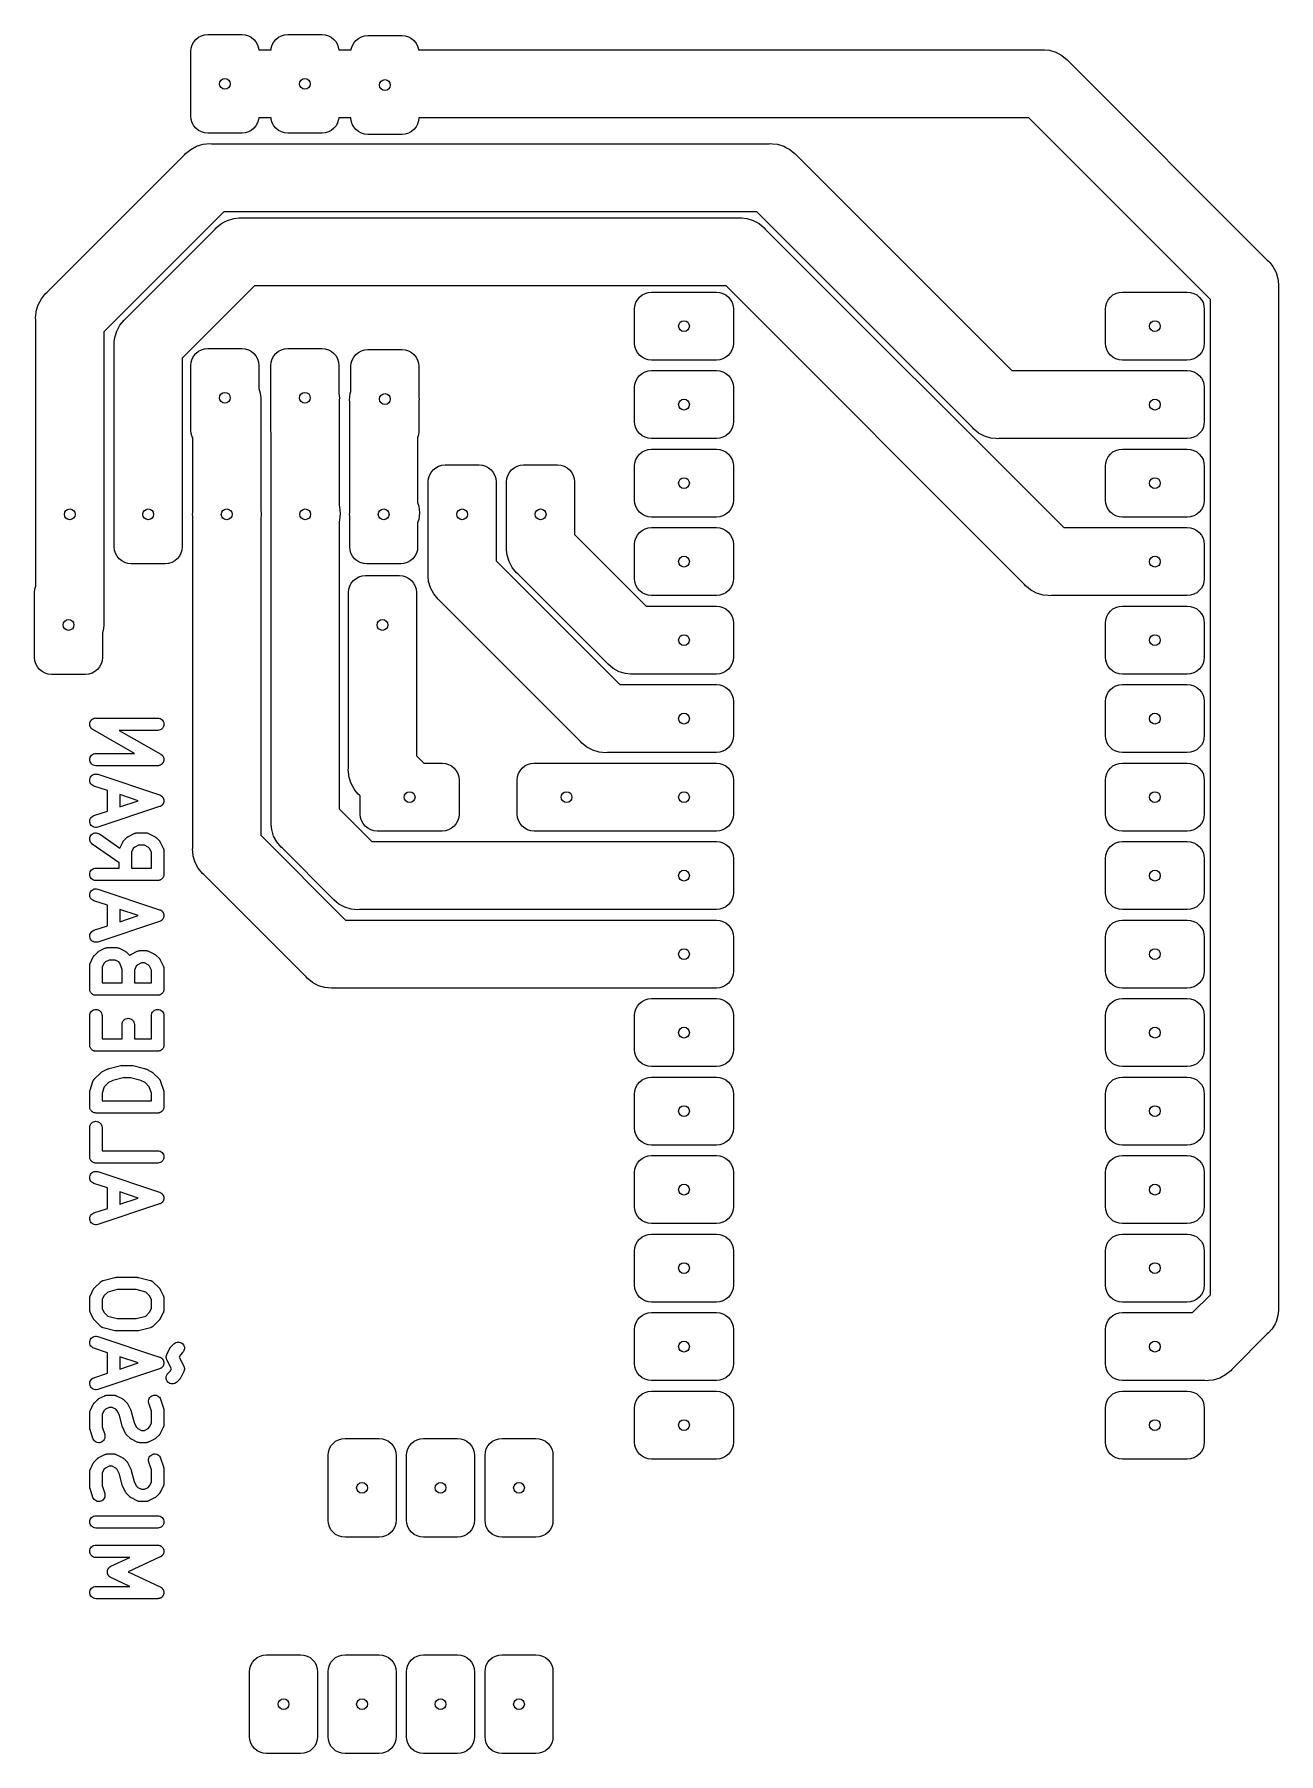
# Model space of a CAD drawing. Extents: x 5.52 to 7.1, y -5.17 to -2.98.
import ezdxf

# ---------------------------------------------------------------- set-up
doc = ezdxf.new("R2010")
doc.units = 0
doc.header["$MEASUREMENT"] = 0
doc.layers.add('BLACK', color=7, linetype='CONTINUOUS')

msp = doc.modelspace()

# ---------------------------------------------------------------- linework, layer by layer
at = {"layer": 'BLACK', "linetype": 'CONTINUOUS'}
for p, q in [((5.72537, -2.98003), (5.72912, -2.97803)), ((5.72912, -2.97803), (5.73318, -2.97679)), ((5.73318, -2.97679), (5.7374, -2.97638)), ((5.7374, -2.97638), (5.78071, -2.97638)), ((5.78071, -2.97638), (5.78493, -2.97679)), ((5.78493, -2.97679), (5.789, -2.97803)), ((5.789, -2.97803), (5.79274, -2.98003)), ((5.82734, -2.98003), (5.83108, -2.97803)), ((5.83108, -2.97803), (5.83515, -2.97679)), ((5.83515, -2.97679), (5.83937, -2.97638)), ((5.83937, -2.97638), (5.88268, -2.97638)), ((5.88268, -2.97638), (5.8869, -2.97679)), ((5.8869, -2.97679), (5.89096, -2.97803)), ((5.89096, -2.97803), (5.89471, -2.98003)), ((5.93305, -2.9796), (5.93711, -2.97837)), ((5.93711, -2.97837), (5.94134, -2.97795)), ((5.94134, -2.97795), (5.98465, -2.97795)), ((5.98465, -2.97795), (5.98887, -2.97837)), ((5.98887, -2.97837), (5.99293, -2.9796)), ((5.71575, -2.99803), (5.71616, -2.99381)), ((5.71575, -3.03724), (5.71575, -2.99803)), ((5.71616, -2.99381), (5.7174, -2.98975)), ((5.7174, -2.98975), (5.7194, -2.986)), ((5.7194, -2.986), (5.72209, -2.98272)), ((5.72209, -2.98272), (5.72537, -2.98003)), ((5.79274, -2.98003), (5.79602, -2.98272)), ((5.79602, -2.98272), (5.79871, -2.986)), ((5.79871, -2.986), (5.80071, -2.98975)), ((5.80071, -2.98975), (5.80195, -2.99381)), ((5.80195, -2.99381), (5.80217, -2.99606)), ((5.80217, -2.99606), (5.81791, -2.99606)), ((5.81791, -2.99606), (5.81813, -2.99381)), ((5.81813, -2.99381), (5.81936, -2.98975)), ((5.81936, -2.98975), (5.82137, -2.986)), ((5.82137, -2.986), (5.82406, -2.98272)), ((5.82406, -2.98272), (5.82734, -2.98003)), ((5.89471, -2.98003), (5.89799, -2.98272)), ((5.89799, -2.98272), (5.90068, -2.986)), ((5.90068, -2.986), (5.90268, -2.98975)), ((5.90268, -2.98975), (5.90391, -2.99381)), ((5.90391, -2.99381), (5.90414, -2.99606)), ((5.90414, -2.99606), (5.92003, -2.99606)), ((5.92003, -2.99606), (5.9201, -2.99538)), ((5.9201, -2.99538), (5.92133, -2.99132)), ((5.92133, -2.99132), (5.92333, -2.98758)), ((5.92333, -2.98758), (5.92603, -2.98429)), ((5.92603, -2.98429), (5.92931, -2.9816)), ((5.92931, -2.9816), (5.93305, -2.9796)), ((5.99293, -2.9796), (5.99668, -2.9816)), ((5.99668, -2.9816), (5.99996, -2.98429)), ((5.99996, -2.98429), (6.00265, -2.98758)), ((6.00265, -2.98758), (6.00465, -2.99132)), ((6.00465, -2.99132), (6.00588, -2.99538)), ((6.00588, -2.99538), (6.00595, -2.99606)), ((6.00595, -2.99606), (6.7993, -2.99606)), ((6.7993, -2.99606), (6.80143, -2.99585)), ((6.80143, -2.99585), (6.80356, -2.99606)), ((6.80356, -2.99606), (6.80356, -2.99606)), ((6.80356, -2.99606), (6.80992, -2.99669)), ((6.80992, -2.99669), (6.81808, -2.99917)), ((6.81808, -2.99917), (6.82561, -3.00319)), ((6.82561, -3.00319), (6.8322, -3.0086)), ((6.8322, -3.0086), (6.83356, -3.01025)), ((6.83356, -3.01025), (7.08739, -3.26408)), ((5.71554, -3.03937), (5.71575, -3.03724)), ((5.71575, -3.0415), (5.71554, -3.03937)), ((5.71575, -3.08071), (5.71575, -3.0415)), ((5.71616, -3.08493), (5.71575, -3.08071)), ((5.7174, -3.089), (5.71616, -3.08493)), ((5.80195, -3.08493), (5.80071, -3.089)), ((5.80217, -3.08268), (5.80195, -3.08493)), ((5.81791, -3.08268), (5.80217, -3.08268)), ((5.81813, -3.08493), (5.81791, -3.08268)), ((5.81936, -3.089), (5.81813, -3.08493)), ((5.90391, -3.08493), (5.90268, -3.089)), ((5.90414, -3.08268), (5.90391, -3.08493)), ((5.91972, -3.08268), (5.90414, -3.08268)), ((5.9201, -3.08651), (5.91972, -3.08268)), ((5.92133, -3.09057), (5.9201, -3.08651)), ((6.00588, -3.08651), (6.00465, -3.09057)), ((6.00626, -3.08268), (6.00588, -3.08651)), ((6.78349, -3.08268), (6.00626, -3.08268)), ((7.01496, -3.31415), (6.78349, -3.08268)), ((5.7194, -3.09274), (5.7174, -3.089)), ((5.72209, -3.09602), (5.7194, -3.09274)), ((5.72537, -3.09871), (5.72209, -3.09602)), ((5.72912, -3.10071), (5.72537, -3.09871)), ((5.73318, -3.10195), (5.72912, -3.10071)), ((5.7374, -3.10236), (5.73318, -3.10195)), ((5.78071, -3.10236), (5.7374, -3.10236)), ((5.78493, -3.10195), (5.78071, -3.10236)), ((5.789, -3.10071), (5.78493, -3.10195)), ((5.79274, -3.09871), (5.789, -3.10071)), ((5.79602, -3.09602), (5.79274, -3.09871)), ((5.79871, -3.09274), (5.79602, -3.09602)), ((5.80071, -3.089), (5.79871, -3.09274)), ((5.82137, -3.09274), (5.81936, -3.089)), ((5.82406, -3.09602), (5.82137, -3.09274)), ((5.82734, -3.09871), (5.82406, -3.09602)), ((5.83108, -3.10071), (5.82734, -3.09871)), ((5.83515, -3.10195), (5.83108, -3.10071)), ((5.83937, -3.10236), (5.83515, -3.10195)), ((5.88268, -3.10236), (5.83937, -3.10236)), ((5.8869, -3.10195), (5.88268, -3.10236)), ((5.89096, -3.10071), (5.8869, -3.10195)), ((5.89471, -3.09871), (5.89096, -3.10071)), ((5.89799, -3.09602), (5.89471, -3.09871)), ((5.90068, -3.09274), (5.89799, -3.09602)), ((5.90268, -3.089), (5.90068, -3.09274)), ((5.92333, -3.09431), (5.92133, -3.09057)), ((5.92603, -3.09759), (5.92333, -3.09431)), ((5.92931, -3.10029), (5.92603, -3.09759)), ((5.93305, -3.10229), (5.92931, -3.10029)), ((5.93711, -3.10352), (5.93305, -3.10229)), ((5.94134, -3.10394), (5.93711, -3.10352)), ((5.98465, -3.10394), (5.94134, -3.10394)), ((5.98887, -3.10352), (5.98465, -3.10394)), ((5.99293, -3.10229), (5.98887, -3.10352)), ((5.99668, -3.10029), (5.99293, -3.10229)), ((5.99996, -3.09759), (5.99668, -3.10029)), ((6.00265, -3.09431), (5.99996, -3.09759)), ((6.00465, -3.09057), (6.00265, -3.09431)), ((5.5323, -3.30526), (5.70762, -3.12994)), ((5.70762, -3.12994), (5.70898, -3.12828)), ((5.70898, -3.12828), (5.71063, -3.12693)), ((5.71063, -3.12693), (5.71557, -3.12287)), ((5.71063, -3.12693), (5.71063, -3.12693)), ((5.71557, -3.12287), (5.72309, -3.11885)), ((5.72309, -3.11885), (5.73126, -3.11637)), ((5.73126, -3.11637), (5.73975, -3.11554)), ((5.73975, -3.11554), (5.74188, -3.11575)), ((5.74188, -3.11575), (6.45261, -3.11575)), ((6.45261, -3.11575), (6.45474, -3.11554)), ((6.45474, -3.11554), (6.45687, -3.11575)), ((6.45687, -3.11575), (6.45687, -3.11575)), ((6.45687, -3.11575), (6.46323, -3.11637)), ((6.46323, -3.11637), (6.47139, -3.11885)), ((6.47139, -3.11885), (6.4749, -3.12072)), ((6.4749, -3.12072), (6.47892, -3.12287)), ((6.47892, -3.12287), (6.48206, -3.12545)), ((6.48206, -3.12545), (6.48551, -3.12828)), ((6.48551, -3.12828), (6.48687, -3.12994)), ((6.48687, -3.12994), (6.76166, -3.40472)), ((5.75769, -3.20236), (5.60472, -3.35532)), ((5.75157, -3.21994), (5.75471, -3.21736)), ((5.75471, -3.21736), (5.75873, -3.21521)), ((6.4368, -3.20236), (5.75769, -3.20236)), ((5.75873, -3.21521), (5.76223, -3.21334)), ((5.76223, -3.21334), (5.7704, -3.21086)), ((5.7704, -3.21086), (5.77676, -3.21024)), ((5.77676, -3.21024), (5.77889, -3.21003)), ((5.77676, -3.21024), (5.77676, -3.21024)), ((5.77889, -3.21003), (5.78101, -3.21024)), ((5.78101, -3.21024), (6.41348, -3.21024)), ((6.41348, -3.21024), (6.4156, -3.21003)), ((6.4156, -3.21003), (6.41773, -3.21024)), ((6.41773, -3.21024), (6.41773, -3.21024)), ((6.41773, -3.21024), (6.42409, -3.21086)), ((6.42409, -3.21086), (6.43226, -3.21334)), ((6.43226, -3.21334), (6.43978, -3.21736)), ((6.71159, -3.47715), (6.4368, -3.20236)), ((6.43978, -3.21736), (6.44637, -3.22277)), ((5.6323, -3.33888), (5.74676, -3.22442)), ((5.74676, -3.22442), (5.74811, -3.22277)), ((5.74811, -3.22277), (5.75157, -3.21994)), ((6.44637, -3.22277), (6.44773, -3.22442)), ((6.44773, -3.22442), (6.82803, -3.60472)), ((7.08739, -3.26408), (7.08904, -3.26544)), ((7.08904, -3.26544), (7.0904, -3.26709)), ((7.0904, -3.26709), (7.09445, -3.27203)), ((7.09445, -3.27203), (7.0966, -3.27605)), ((7.0966, -3.27605), (7.09847, -3.27956)), ((7.09847, -3.27956), (7.10095, -3.28772)), ((5.52523, -3.31321), (5.53065, -3.30661)), ((5.53065, -3.30661), (5.5323, -3.30526)), ((5.79682, -3.29685), (5.70472, -3.38895)), ((6.39766, -3.29685), (5.79682, -3.29685)), ((6.29073, -3.30837), (6.29447, -3.30637)), ((6.29447, -3.30637), (6.29853, -3.30514)), ((6.29853, -3.30514), (6.30276, -3.30472)), ((6.30276, -3.30472), (6.38543, -3.30472)), ((6.38543, -3.30472), (6.38966, -3.30514)), ((6.38966, -3.30514), (6.39372, -3.30637)), ((6.39372, -3.30637), (6.39746, -3.30837)), ((6.77796, -3.67715), (6.39766, -3.29685)), ((6.89073, -3.30837), (6.89447, -3.30637)), ((6.89447, -3.30637), (6.89853, -3.30514)), ((6.89853, -3.30514), (6.90276, -3.30472)), ((6.90276, -3.30472), (6.98543, -3.30472)), ((6.98543, -3.30472), (6.98966, -3.30514)), ((6.98966, -3.30514), (6.99372, -3.30637)), ((6.99372, -3.30637), (6.99746, -3.30837)), ((7.10095, -3.28772), (7.10115, -3.28973)), ((7.10115, -3.28973), (7.10178, -3.29621)), ((7.10178, -3.29621), (7.10158, -3.29834)), ((7.10158, -3.29834), (7.10158, -4.59773)), ((5.51855, -3.33081), (5.51874, -3.32889)), ((5.51874, -3.32889), (5.52121, -3.32073)), ((5.52121, -3.32073), (5.52523, -3.31321)), ((6.2811, -3.32638), (6.28152, -3.32215)), ((6.2811, -3.36969), (6.2811, -3.32638)), ((6.28152, -3.32215), (6.28275, -3.31809)), ((6.28275, -3.31809), (6.28475, -3.31435)), ((6.28475, -3.31435), (6.28744, -3.31107)), ((6.28744, -3.31107), (6.29073, -3.30837)), ((6.39746, -3.30837), (6.40074, -3.31107)), ((6.40074, -3.31107), (6.40344, -3.31435)), ((6.40344, -3.31435), (6.40544, -3.31809)), ((6.40544, -3.31809), (6.40667, -3.32215)), ((6.40667, -3.32215), (6.40709, -3.32638)), ((6.40709, -3.32638), (6.40709, -3.36969)), ((6.8811, -3.32638), (6.88152, -3.32215)), ((6.8811, -3.36969), (6.8811, -3.32638)), ((6.88152, -3.32215), (6.88275, -3.31809)), ((6.88275, -3.31809), (6.88475, -3.31435)), ((6.88475, -3.31435), (6.88744, -3.31107)), ((6.88744, -3.31107), (6.89073, -3.30837)), ((6.99746, -3.30837), (7.00074, -3.31107)), ((7.00074, -3.31107), (7.00344, -3.31435)), ((7.00344, -3.31435), (7.00544, -3.31809)), ((7.00544, -3.31809), (7.00667, -3.32215)), ((7.00667, -3.32215), (7.00709, -3.32638)), ((7.00709, -3.32638), (7.00709, -3.36969)), ((7.01496, -4.58192), (7.01496, -3.31415)), ((5.5179, -3.33738), (5.51855, -3.33081)), ((5.51811, -3.33951), (5.5179, -3.33738)), ((5.51811, -3.54646), (5.51811, -3.33951)), ((5.62121, -3.35436), (5.62523, -3.34683)), ((5.62523, -3.34683), (5.63065, -3.34024)), ((5.63065, -3.34024), (5.6323, -3.33888)), ((5.60472, -3.35532), (5.60472, -3.72504)), ((5.6179, -3.37101), (5.61818, -3.36816)), ((5.61811, -3.37314), (5.6179, -3.37101)), ((5.61818, -3.36816), (5.61874, -3.36252)), ((5.61874, -3.36252), (5.62121, -3.35436)), ((6.28152, -3.37391), (6.2811, -3.36969)), ((6.40709, -3.36969), (6.40667, -3.37391)), ((6.88152, -3.37391), (6.8811, -3.36969)), ((7.00709, -3.36969), (7.00667, -3.37391)), ((5.61811, -3.54646), (5.61811, -3.37314)), ((5.70472, -3.38895), (5.70472, -3.62913)), ((5.71575, -3.39803), (5.71616, -3.39381)), ((5.71616, -3.39381), (5.7174, -3.38975)), ((5.7174, -3.38975), (5.7194, -3.386)), ((5.7194, -3.386), (5.72209, -3.38272)), ((5.72209, -3.38272), (5.72537, -3.38003)), ((5.72537, -3.38003), (5.72912, -3.37803)), ((5.72912, -3.37803), (5.73318, -3.37679)), ((5.73318, -3.37679), (5.7374, -3.37638)), ((5.7374, -3.37638), (5.78071, -3.37638)), ((5.78071, -3.37638), (5.78493, -3.37679)), ((5.78493, -3.37679), (5.789, -3.37803)), ((5.789, -3.37803), (5.79274, -3.38003)), ((5.79274, -3.38003), (5.79602, -3.38272)), ((5.79602, -3.38272), (5.79871, -3.386)), ((5.79871, -3.386), (5.80071, -3.38975)), ((5.80071, -3.38975), (5.80195, -3.39381)), ((5.80195, -3.39381), (5.80236, -3.39803)), ((5.81772, -3.39803), (5.81813, -3.39381)), ((5.81813, -3.39381), (5.81936, -3.38975)), ((5.81936, -3.38975), (5.82137, -3.386)), ((5.82137, -3.386), (5.82406, -3.38272)), ((5.82406, -3.38272), (5.82734, -3.38003)), ((5.82734, -3.38003), (5.83108, -3.37803)), ((5.83108, -3.37803), (5.83515, -3.37679)), ((5.83515, -3.37679), (5.83937, -3.37638)), ((5.83937, -3.37638), (5.88268, -3.37638)), ((5.88268, -3.37638), (5.8869, -3.37679)), ((5.8869, -3.37679), (5.89096, -3.37803)), ((5.89096, -3.37803), (5.89471, -3.38003)), ((5.89471, -3.38003), (5.89799, -3.38272)), ((5.89799, -3.38272), (5.90068, -3.386)), ((5.90068, -3.386), (5.90268, -3.38975)), ((5.90268, -3.38975), (5.90391, -3.39381)), ((5.90391, -3.39381), (5.90433, -3.39803)), ((5.9201, -3.39538), (5.92133, -3.39132)), ((5.92133, -3.39132), (5.92333, -3.38758)), ((5.92333, -3.38758), (5.92603, -3.38429)), ((5.92603, -3.38429), (5.92931, -3.3816)), ((5.92931, -3.3816), (5.93305, -3.3796)), ((5.93305, -3.3796), (5.93711, -3.37837)), ((5.93711, -3.37837), (5.94134, -3.37795)), ((5.94134, -3.37795), (5.98465, -3.37795)), ((5.98465, -3.37795), (5.98887, -3.37837)), ((5.98887, -3.37837), (5.99293, -3.3796)), ((5.99293, -3.3796), (5.99668, -3.3816)), ((5.99668, -3.3816), (5.99996, -3.38429)), ((5.99996, -3.38429), (6.00265, -3.38758)), ((6.00265, -3.38758), (6.00465, -3.39132)), ((6.00465, -3.39132), (6.00588, -3.39538)), ((6.28275, -3.37797), (6.28152, -3.37391)), ((6.28475, -3.38172), (6.28275, -3.37797)), ((6.28744, -3.385), (6.28475, -3.38172)), ((6.29073, -3.38769), (6.28744, -3.385)), ((6.29447, -3.38969), (6.29073, -3.38769)), ((6.29853, -3.39092), (6.29447, -3.38969)), ((6.30276, -3.39134), (6.29853, -3.39092)), ((6.38543, -3.39134), (6.30276, -3.39134)), ((6.38966, -3.39092), (6.38543, -3.39134)), ((6.39372, -3.38969), (6.38966, -3.39092)), ((6.39746, -3.38769), (6.39372, -3.38969)), ((6.40074, -3.385), (6.39746, -3.38769)), ((6.40344, -3.38172), (6.40074, -3.385)), ((6.40544, -3.37797), (6.40344, -3.38172)), ((6.40667, -3.37391), (6.40544, -3.37797)), ((6.88275, -3.37797), (6.88152, -3.37391)), ((6.88475, -3.38172), (6.88275, -3.37797)), ((6.88744, -3.385), (6.88475, -3.38172)), ((6.89073, -3.38769), (6.88744, -3.385)), ((6.89447, -3.38969), (6.89073, -3.38769)), ((6.89853, -3.39092), (6.89447, -3.38969)), ((6.90276, -3.39134), (6.89853, -3.39092)), ((6.98543, -3.39134), (6.90276, -3.39134)), ((6.98966, -3.39092), (6.98543, -3.39134)), ((6.99372, -3.38969), (6.98966, -3.39092)), ((6.99746, -3.38769), (6.99372, -3.38969)), ((7.00074, -3.385), (6.99746, -3.38769)), ((7.00344, -3.38172), (7.00074, -3.385)), ((7.00544, -3.37797), (7.00344, -3.38172)), ((7.00667, -3.37391), (7.00544, -3.37797)), ((5.71575, -3.43724), (5.71575, -3.39803)), ((5.80236, -3.39803), (5.80236, -3.42752)), ((5.81772, -3.43724), (5.81772, -3.39803)), ((5.90433, -3.39803), (5.90433, -3.43364)), ((5.91969, -3.39961), (5.9201, -3.39538)), ((5.91969, -3.4309), (5.91969, -3.39961)), ((6.00588, -3.39538), (6.0063, -3.39961)), ((6.0063, -3.39961), (6.0063, -3.43882)), ((6.28275, -3.41809), (6.28475, -3.41435)), ((6.28475, -3.41435), (6.28744, -3.41107)), ((6.28744, -3.41107), (6.29073, -3.40837)), ((6.29073, -3.40837), (6.29447, -3.40637)), ((6.29447, -3.40637), (6.29853, -3.40514)), ((6.29853, -3.40514), (6.30276, -3.40472)), ((6.30276, -3.40472), (6.38543, -3.40472)), ((6.38543, -3.40472), (6.38966, -3.40514)), ((6.38966, -3.40514), (6.39372, -3.40637)), ((6.39372, -3.40637), (6.39746, -3.40837)), ((6.39746, -3.40837), (6.40074, -3.41107)), ((6.40074, -3.41107), (6.40344, -3.41435)), ((6.40344, -3.41435), (6.40544, -3.41809)), ((6.76166, -3.40472), (6.98543, -3.40472)), ((6.98543, -3.40472), (6.98966, -3.40514)), ((6.98966, -3.40514), (6.99372, -3.40637)), ((6.99372, -3.40637), (6.99746, -3.40837)), ((6.99746, -3.40837), (7.00074, -3.41107)), ((7.00074, -3.41107), (7.00344, -3.41435)), ((7.00344, -3.41435), (7.00544, -3.41809)), ((5.71554, -3.43937), (5.71575, -3.43724)), ((5.80236, -3.42752), (5.8041, -3.43324)), ((5.8041, -3.43324), (5.80472, -3.43954)), ((5.81751, -3.43937), (5.81772, -3.43724)), ((5.90433, -3.43364), (5.90437, -3.43403)), ((5.90437, -3.43403), (5.90493, -3.43976)), ((5.9179, -3.44252), (5.91874, -3.43403)), ((5.91874, -3.43403), (5.91957, -3.43127)), ((5.91957, -3.43127), (5.91969, -3.4309)), ((6.2811, -3.42638), (6.28152, -3.42215)), ((6.2811, -3.46969), (6.2811, -3.42638)), ((6.28152, -3.42215), (6.28275, -3.41809)), ((6.40544, -3.41809), (6.40667, -3.42215)), ((6.40667, -3.42215), (6.40709, -3.42638)), ((6.40709, -3.42638), (6.40709, -3.46969)), ((7.00544, -3.41809), (7.00667, -3.42215)), ((7.00667, -3.42215), (7.00709, -3.42638)), ((7.00709, -3.42638), (7.00709, -3.46969)), ((5.71575, -3.4415), (5.71554, -3.43937)), ((5.71575, -3.48071), (5.71575, -3.4415)), ((5.80472, -3.43954), (5.80493, -3.44173)), ((5.80493, -3.44173), (5.80472, -3.44386)), ((5.80472, -3.44386), (5.80472, -3.58128)), ((5.81772, -3.4415), (5.81751, -3.43937)), ((5.81772, -3.48071), (5.81772, -3.4415)), ((5.90493, -3.43976), (5.90472, -3.44189)), ((5.90472, -3.44189), (5.90472, -3.5763)), ((5.91811, -3.44465), (5.9179, -3.44252)), ((5.91811, -3.54646), (5.91811, -3.44465)), ((6.0063, -3.43882), (6.00651, -3.44094)), ((6.00651, -3.44094), (6.0063, -3.44307)), ((6.0063, -3.44307), (6.0063, -3.48228)), ((5.71616, -3.48493), (5.71575, -3.48071)), ((5.81811, -3.48471), (5.81772, -3.48071)), ((6.0063, -3.48228), (6.00588, -3.48651)), ((6.28152, -3.47391), (6.2811, -3.46969)), ((6.28275, -3.47797), (6.28152, -3.47391)), ((6.28475, -3.48172), (6.28275, -3.47797)), ((6.28744, -3.485), (6.28475, -3.48172)), ((6.40344, -3.48172), (6.40074, -3.485)), ((6.40544, -3.47797), (6.40344, -3.48172)), ((6.40667, -3.47391), (6.40544, -3.47797)), ((6.40709, -3.46969), (6.40667, -3.47391)), ((6.71295, -3.4788), (6.71159, -3.47715)), ((6.71954, -3.48421), (6.71295, -3.4788)), ((7.00344, -3.48172), (7.00074, -3.485)), ((7.00544, -3.47797), (7.00344, -3.48172)), ((7.00667, -3.47391), (7.00544, -3.47797)), ((7.00709, -3.46969), (7.00667, -3.47391)), ((5.7174, -3.489), (5.71616, -3.48493)), ((5.71811, -3.49033), (5.7174, -3.489)), ((5.71811, -3.54646), (5.71811, -3.49033)), ((5.81811, -3.54646), (5.81811, -3.48471)), ((6.00588, -3.48651), (6.00472, -3.49033)), ((6.00472, -3.49033), (6.00472, -3.57291)), ((6.29073, -3.48769), (6.28744, -3.485)), ((6.29447, -3.48969), (6.29073, -3.48769)), ((6.29853, -3.49092), (6.29447, -3.48969)), ((6.30276, -3.49134), (6.29853, -3.49092)), ((6.38543, -3.49134), (6.30276, -3.49134)), ((6.38966, -3.49092), (6.38543, -3.49134)), ((6.39372, -3.48969), (6.38966, -3.49092)), ((6.39746, -3.48769), (6.39372, -3.48969)), ((6.40074, -3.485), (6.39746, -3.48769)), ((6.72706, -3.48824), (6.71954, -3.48421)), ((6.73523, -3.49071), (6.72706, -3.48824)), ((6.74159, -3.49134), (6.73523, -3.49071)), ((6.74372, -3.49155), (6.74159, -3.49134)), ((6.74159, -3.49134), (6.74159, -3.49134)), ((6.74585, -3.49134), (6.74372, -3.49155)), ((6.98543, -3.49134), (6.74585, -3.49134)), ((6.98966, -3.49092), (6.98543, -3.49134)), ((6.99372, -3.48969), (6.98966, -3.49092)), ((6.99746, -3.48769), (6.99372, -3.48969)), ((7.00074, -3.485), (6.99746, -3.48769)), ((6.03148, -3.52645), (6.03554, -3.52522)), ((6.03554, -3.52522), (6.03976, -3.5248)), ((6.03976, -3.5248), (6.08307, -3.5248)), ((6.08307, -3.5248), (6.0873, -3.52522)), ((6.0873, -3.52522), (6.09136, -3.52645)), ((6.13148, -3.52645), (6.13554, -3.52522)), ((6.13554, -3.52522), (6.13976, -3.5248)), ((6.13976, -3.5248), (6.18307, -3.5248)), ((6.18307, -3.5248), (6.1873, -3.52522)), ((6.1873, -3.52522), (6.19136, -3.52645)), ((6.2811, -3.52638), (6.28152, -3.52215)), ((6.28152, -3.52215), (6.28275, -3.51809)), ((6.28275, -3.51809), (6.28475, -3.51435)), ((6.28475, -3.51435), (6.28744, -3.51107)), ((6.28744, -3.51107), (6.29073, -3.50837)), ((6.29073, -3.50837), (6.29447, -3.50637)), ((6.29447, -3.50637), (6.29853, -3.50514)), ((6.29853, -3.50514), (6.30276, -3.50472)), ((6.30276, -3.50472), (6.38543, -3.50472)), ((6.38543, -3.50472), (6.38966, -3.50514)), ((6.38966, -3.50514), (6.39372, -3.50637)), ((6.39372, -3.50637), (6.39746, -3.50837)), ((6.39746, -3.50837), (6.40074, -3.51107)), ((6.40074, -3.51107), (6.40344, -3.51435)), ((6.40344, -3.51435), (6.40544, -3.51809)), ((6.40544, -3.51809), (6.40667, -3.52215)), ((6.40667, -3.52215), (6.40709, -3.52638)), ((6.8811, -3.52638), (6.88152, -3.52215)), ((6.88152, -3.52215), (6.88275, -3.51809)), ((6.88275, -3.51809), (6.88475, -3.51435)), ((6.88475, -3.51435), (6.88744, -3.51107)), ((6.88744, -3.51107), (6.89073, -3.50837)), ((6.89073, -3.50837), (6.89447, -3.50637)), ((6.89447, -3.50637), (6.89853, -3.50514)), ((6.89853, -3.50514), (6.90276, -3.50472)), ((6.90276, -3.50472), (6.98543, -3.50472)), ((6.98543, -3.50472), (6.98966, -3.50514)), ((6.98966, -3.50514), (6.99372, -3.50637)), ((6.99372, -3.50637), (6.99746, -3.50837)), ((6.99746, -3.50837), (7.00074, -3.51107)), ((7.00074, -3.51107), (7.00344, -3.51435)), ((7.00344, -3.51435), (7.00544, -3.51809)), ((7.00544, -3.51809), (7.00667, -3.52215)), ((7.00667, -3.52215), (7.00709, -3.52638)), ((5.51811, -3.58567), (5.51811, -3.54646)), ((5.51811, -3.54646), (5.51811, -3.54646)), ((5.61811, -3.62913), (5.61811, -3.54646)), ((5.61811, -3.54646), (5.61811, -3.54646)), ((5.71811, -3.58567), (5.71811, -3.54646)), ((5.81811, -3.58567), (5.81811, -3.54646)), ((5.91811, -3.58567), (5.91811, -3.54646)), ((6.01811, -3.54646), (6.01853, -3.54223)), ((6.01811, -3.66285), (6.01811, -3.54646)), ((6.01853, -3.54223), (6.01976, -3.53817)), ((6.01976, -3.53817), (6.02176, -3.53443)), ((6.02176, -3.53443), (6.02445, -3.53115)), ((6.02445, -3.53115), (6.02773, -3.52845)), ((6.02773, -3.52845), (6.03148, -3.52645)), ((6.09136, -3.52645), (6.0951, -3.52845)), ((6.0951, -3.52845), (6.09838, -3.53115)), ((6.09838, -3.53115), (6.10108, -3.53443)), ((6.10108, -3.53443), (6.10308, -3.53817)), ((6.10308, -3.53817), (6.10431, -3.54223)), ((6.10431, -3.54223), (6.10472, -3.54646)), ((6.10472, -3.54646), (6.10472, -3.64704)), ((6.11811, -3.54646), (6.11853, -3.54223)), ((6.11811, -3.62922), (6.11811, -3.54646)), ((6.11853, -3.54223), (6.11976, -3.53817)), ((6.11976, -3.53817), (6.12176, -3.53443)), ((6.12176, -3.53443), (6.12445, -3.53115)), ((6.12445, -3.53115), (6.12773, -3.52845)), ((6.12773, -3.52845), (6.13148, -3.52645)), ((6.19136, -3.52645), (6.1951, -3.52845)), ((6.1951, -3.52845), (6.19838, -3.53115)), ((6.19838, -3.53115), (6.20108, -3.53443)), ((6.20108, -3.53443), (6.20308, -3.53817)), ((6.20308, -3.53817), (6.20431, -3.54223)), ((6.20431, -3.54223), (6.20472, -3.54646)), ((6.20472, -3.54646), (6.20472, -3.61341)), ((6.2811, -3.56969), (6.2811, -3.52638)), ((6.40709, -3.52638), (6.40709, -3.56969)), ((6.8811, -3.56969), (6.8811, -3.52638)), ((7.00709, -3.52638), (7.00709, -3.56969)), ((6.28152, -3.57391), (6.2811, -3.56969)), ((6.40709, -3.56969), (6.40667, -3.57391)), ((6.88152, -3.57391), (6.8811, -3.56969)), ((7.00709, -3.56969), (7.00667, -3.57391)), ((5.51811, -3.67936), (5.51811, -3.58567)), ((5.7179, -3.5878), (5.71811, -3.58567)), ((5.71811, -3.58992), (5.7179, -3.5878)), ((5.71811, -3.62913), (5.71811, -3.58992)), ((5.80472, -3.58128), (5.80533, -3.5874)), ((5.80533, -3.5874), (5.80472, -3.59353)), ((5.8179, -3.5878), (5.81811, -3.58567)), ((5.81811, -3.58992), (5.8179, -3.5878)), ((5.81811, -3.62913), (5.81811, -3.58992)), ((5.90472, -3.5763), (5.90528, -3.57812)), ((5.90528, -3.57812), (5.90612, -3.58661)), ((5.90612, -3.58661), (5.90528, -3.5951)), ((5.9179, -3.5878), (5.91811, -3.58567)), ((5.91811, -3.58992), (5.9179, -3.5878)), ((5.91811, -3.62913), (5.91811, -3.58992)), ((6.00472, -3.57291), (6.00607, -3.57734)), ((6.00607, -3.57734), (6.0069, -3.58583)), ((6.0069, -3.58583), (6.00607, -3.59432)), ((6.28275, -3.57797), (6.28152, -3.57391)), ((6.28475, -3.58172), (6.28275, -3.57797)), ((6.28744, -3.585), (6.28475, -3.58172)), ((6.29073, -3.58769), (6.28744, -3.585)), ((6.29447, -3.58969), (6.29073, -3.58769)), ((6.29853, -3.59092), (6.29447, -3.58969)), ((6.30276, -3.59134), (6.29853, -3.59092)), ((6.38543, -3.59134), (6.30276, -3.59134)), ((6.38966, -3.59092), (6.38543, -3.59134)), ((6.39372, -3.58969), (6.38966, -3.59092)), ((6.39746, -3.58769), (6.39372, -3.58969)), ((6.40074, -3.585), (6.39746, -3.58769)), ((6.40344, -3.58172), (6.40074, -3.585)), ((6.40544, -3.57797), (6.40344, -3.58172)), ((6.40667, -3.57391), (6.40544, -3.57797)), ((6.88275, -3.57797), (6.88152, -3.57391)), ((6.88475, -3.58172), (6.88275, -3.57797)), ((6.88744, -3.585), (6.88475, -3.58172)), ((6.89073, -3.58769), (6.88744, -3.585)), ((6.89447, -3.58969), (6.89073, -3.58769)), ((6.89853, -3.59092), (6.89447, -3.58969)), ((6.90276, -3.59134), (6.89853, -3.59092)), ((6.98543, -3.59134), (6.90276, -3.59134)), ((6.98966, -3.59092), (6.98543, -3.59134)), ((6.99372, -3.58969), (6.98966, -3.59092)), ((6.99746, -3.58769), (6.99372, -3.58969)), ((7.00074, -3.585), (6.99746, -3.58769)), ((7.00344, -3.58172), (7.00074, -3.585)), ((7.00544, -3.57797), (7.00344, -3.58172)), ((7.00667, -3.57391), (7.00544, -3.57797)), ((5.80472, -3.59353), (5.80472, -3.99665)), ((5.90528, -3.5951), (5.90472, -3.59693)), ((5.90472, -3.59693), (5.90472, -3.96302)), ((6.00607, -3.59432), (6.00472, -3.59874)), ((6.00472, -3.59874), (6.00472, -3.62913)), ((6.20472, -3.61341), (6.29604, -3.70472)), ((6.28475, -3.61435), (6.28744, -3.61107)), ((6.28744, -3.61107), (6.29073, -3.60837)), ((6.29073, -3.60837), (6.29447, -3.60637)), ((6.29447, -3.60637), (6.29853, -3.60514)), ((6.29853, -3.60514), (6.30276, -3.60472)), ((6.30276, -3.60472), (6.38543, -3.60472)), ((6.38543, -3.60472), (6.38966, -3.60514)), ((6.38966, -3.60514), (6.39372, -3.60637)), ((6.39372, -3.60637), (6.39746, -3.60837)), ((6.39746, -3.60837), (6.40074, -3.61107)), ((6.40074, -3.61107), (6.40344, -3.61435)), ((6.82803, -3.60472), (6.98543, -3.60472)), ((6.98543, -3.60472), (6.98966, -3.60514)), ((6.98966, -3.60514), (6.99372, -3.60637)), ((6.99372, -3.60637), (6.99746, -3.60837)), ((6.99746, -3.60837), (7.00074, -3.61107)), ((7.00074, -3.61107), (7.00344, -3.61435)), ((5.61853, -3.63336), (5.61811, -3.62913)), ((5.61976, -3.63742), (5.61853, -3.63336)), ((5.70431, -3.63336), (5.70308, -3.63742)), ((5.70472, -3.62913), (5.70431, -3.63336)), ((5.71811, -4.01246), (5.71811, -3.62913)), ((5.71811, -3.62913), (5.71811, -3.62913)), ((5.81811, -3.97883), (5.81811, -3.62913)), ((5.81811, -3.62913), (5.81811, -3.62913)), ((5.91853, -3.63336), (5.91811, -3.62913)), ((5.91976, -3.63742), (5.91853, -3.63336)), ((6.00431, -3.63336), (6.00308, -3.63742)), ((6.00472, -3.62913), (6.00431, -3.63336)), ((6.1179, -3.63135), (6.11811, -3.62922)), ((6.11811, -3.63348), (6.1179, -3.63135)), ((6.11874, -3.63984), (6.11811, -3.63348)), ((6.11811, -3.63348), (6.11811, -3.63348)), ((6.2811, -3.62638), (6.28152, -3.62215)), ((6.2811, -3.66969), (6.2811, -3.62638)), ((6.28152, -3.62215), (6.28275, -3.61809)), ((6.28275, -3.61809), (6.28475, -3.61435)), ((6.40344, -3.61435), (6.40544, -3.61809)), ((6.40544, -3.61809), (6.40667, -3.62215)), ((6.40667, -3.62215), (6.40709, -3.62638)), ((6.40709, -3.62638), (6.40709, -3.66969)), ((7.00344, -3.61435), (7.00544, -3.61809)), ((7.00544, -3.61809), (7.00667, -3.62215)), ((7.00667, -3.62215), (7.00709, -3.62638)), ((7.00709, -3.62638), (7.00709, -3.66969)), ((5.62176, -3.64116), (5.61976, -3.63742)), ((5.62445, -3.64445), (5.62176, -3.64116)), ((5.62773, -3.64714), (5.62445, -3.64445)), ((5.63148, -3.64914), (5.62773, -3.64714)), ((5.63554, -3.65037), (5.63148, -3.64914)), ((5.63976, -3.65079), (5.63554, -3.65037)), ((5.68307, -3.65079), (5.63976, -3.65079)), ((5.6873, -3.65037), (5.68307, -3.65079)), ((5.69136, -3.64914), (5.6873, -3.65037)), ((5.6951, -3.64714), (5.69136, -3.64914)), ((5.69838, -3.64445), (5.6951, -3.64714)), ((5.70108, -3.64116), (5.69838, -3.64445)), ((5.70308, -3.63742), (5.70108, -3.64116)), ((5.92176, -3.64116), (5.91976, -3.63742)), ((5.92445, -3.64445), (5.92176, -3.64116)), ((5.92773, -3.64714), (5.92445, -3.64445)), ((5.93148, -3.64914), (5.92773, -3.64714)), ((5.93554, -3.65037), (5.93148, -3.64914)), ((5.93976, -3.65079), (5.93554, -3.65037)), ((5.98307, -3.65079), (5.93976, -3.65079)), ((5.9873, -3.65037), (5.98307, -3.65079)), ((5.99136, -3.64914), (5.9873, -3.65037)), ((5.9951, -3.64714), (5.99136, -3.64914)), ((5.99838, -3.64445), (5.9951, -3.64714)), ((6.00108, -3.64116), (5.99838, -3.64445)), ((6.00308, -3.63742), (6.00108, -3.64116)), ((6.10472, -3.64704), (6.26241, -3.80472)), ((6.12121, -3.648), (6.11874, -3.63984)), ((6.12523, -3.65553), (6.12121, -3.648)), ((6.13065, -3.66212), (6.12523, -3.65553)), ((5.51695, -3.68318), (5.51811, -3.67936)), ((5.91695, -3.68318), (5.91818, -3.67912)), ((5.91818, -3.67912), (5.92018, -3.67537)), ((5.92018, -3.67537), (5.92288, -3.67209)), ((5.92288, -3.67209), (5.92616, -3.6694)), ((5.92616, -3.6694), (5.9299, -3.6674)), ((5.9299, -3.6674), (5.93396, -3.66616)), ((5.93396, -3.66616), (5.93819, -3.66575)), ((5.93819, -3.66575), (5.9815, -3.66575)), ((5.9815, -3.66575), (5.98572, -3.66616)), ((5.98572, -3.66616), (5.98978, -3.6674)), ((5.98978, -3.6674), (5.99353, -3.6694)), ((5.99353, -3.6694), (5.99681, -3.67209)), ((5.99681, -3.67209), (5.9995, -3.67537)), ((5.9995, -3.67537), (6.0015, -3.67912)), ((6.0015, -3.67912), (6.00273, -3.68318)), ((6.0179, -3.66498), (6.01811, -3.66285)), ((6.01811, -3.66711), (6.0179, -3.66498)), ((6.01874, -3.67347), (6.01811, -3.66711)), ((6.01811, -3.66711), (6.01811, -3.66711)), ((6.02121, -3.68163), (6.01874, -3.67347)), ((6.1323, -3.66348), (6.13065, -3.66212)), ((6.24597, -3.77715), (6.1323, -3.66348)), ((6.28152, -3.67391), (6.2811, -3.66969)), ((6.28275, -3.67797), (6.28152, -3.67391)), ((6.28475, -3.68172), (6.28275, -3.67797)), ((6.40544, -3.67797), (6.40344, -3.68172)), ((6.40667, -3.67391), (6.40544, -3.67797)), ((6.40709, -3.66969), (6.40667, -3.67391)), ((6.77932, -3.6788), (6.77796, -3.67715)), ((6.78277, -3.68163), (6.77932, -3.6788)), ((7.00544, -3.67797), (7.00344, -3.68172)), ((7.00667, -3.67391), (7.00544, -3.67797)), ((7.00709, -3.66969), (7.00667, -3.67391)), ((5.51654, -3.6874), (5.51695, -3.68318)), ((5.51654, -3.72661), (5.51654, -3.6874)), ((5.91654, -3.6874), (5.91695, -3.68318)), ((5.91654, -3.72661), (5.91654, -3.6874)), ((6.00273, -3.68318), (6.00315, -3.6874)), ((6.00315, -3.6874), (6.00315, -3.89545)), ((6.02523, -3.68915), (6.02121, -3.68163)), ((6.03065, -3.69575), (6.02523, -3.68915)), ((6.0323, -3.69711), (6.03065, -3.69575)), ((6.21234, -3.87715), (6.0323, -3.69711)), ((6.28744, -3.685), (6.28475, -3.68172)), ((6.29073, -3.68769), (6.28744, -3.685)), ((6.29447, -3.68969), (6.29073, -3.68769)), ((6.29853, -3.69092), (6.29447, -3.68969)), ((6.30276, -3.69134), (6.29853, -3.69092)), ((6.38543, -3.69134), (6.30276, -3.69134)), ((6.38966, -3.69092), (6.38543, -3.69134)), ((6.39372, -3.68969), (6.38966, -3.69092)), ((6.39746, -3.68769), (6.39372, -3.68969)), ((6.40074, -3.685), (6.39746, -3.68769)), ((6.40344, -3.68172), (6.40074, -3.685)), ((6.78591, -3.68421), (6.78277, -3.68163)), ((6.78937, -3.68606), (6.78591, -3.68421)), ((6.79344, -3.68824), (6.78937, -3.68606)), ((6.8016, -3.69071), (6.79344, -3.68824)), ((6.80796, -3.69134), (6.8016, -3.69071)), ((6.81009, -3.69155), (6.80796, -3.69134)), ((6.80796, -3.69134), (6.80796, -3.69134)), ((6.81222, -3.69134), (6.81009, -3.69155)), ((6.98543, -3.69134), (6.81222, -3.69134)), ((6.98966, -3.69092), (6.98543, -3.69134)), ((6.99372, -3.68969), (6.98966, -3.69092)), ((6.99746, -3.68769), (6.99372, -3.68969)), ((7.00074, -3.685), (6.99746, -3.68769)), ((7.00344, -3.68172), (7.00074, -3.685)), ((6.29604, -3.70472), (6.38543, -3.70472)), ((6.38543, -3.70472), (6.38966, -3.70514)), ((6.38966, -3.70514), (6.39372, -3.70637)), ((6.39372, -3.70637), (6.39746, -3.70837)), ((6.39746, -3.70837), (6.40074, -3.71107)), ((6.40074, -3.71107), (6.40344, -3.71435)), ((6.40344, -3.71435), (6.40544, -3.71809)), ((6.40544, -3.71809), (6.40667, -3.72215)), ((6.40667, -3.72215), (6.40709, -3.72638)), ((6.8811, -3.72638), (6.88152, -3.72215)), ((6.88152, -3.72215), (6.88275, -3.71809)), ((6.88275, -3.71809), (6.88475, -3.71435)), ((6.88475, -3.71435), (6.88744, -3.71107)), ((6.88744, -3.71107), (6.89073, -3.70837)), ((6.89073, -3.70837), (6.89447, -3.70637)), ((6.89447, -3.70637), (6.89853, -3.70514)), ((6.89853, -3.70514), (6.90276, -3.70472)), ((6.90276, -3.70472), (6.98543, -3.70472)), ((6.98543, -3.70472), (6.98966, -3.70514)), ((6.98966, -3.70514), (6.99372, -3.70637)), ((6.99372, -3.70637), (6.99746, -3.70837)), ((6.99746, -3.70837), (7.00074, -3.71107)), ((7.00074, -3.71107), (7.00344, -3.71435)), ((7.00344, -3.71435), (7.00544, -3.71809)), ((7.00544, -3.71809), (7.00667, -3.72215)), ((7.00667, -3.72215), (7.00709, -3.72638)), ((5.51633, -3.72874), (5.51654, -3.72661)), ((5.51654, -3.73087), (5.51633, -3.72874)), ((5.51654, -3.77008), (5.51654, -3.73087)), ((5.6041, -3.73566), (5.60315, -3.73878)), ((5.60315, -3.73878), (5.60315, -3.77008)), ((5.60472, -3.72929), (5.6041, -3.73566)), ((5.60472, -3.72504), (5.60493, -3.72717)), ((5.60493, -3.72717), (5.60472, -3.72929)), ((5.91654, -3.91126), (5.91654, -3.72661)), ((6.40709, -3.72638), (6.40709, -3.76969)), ((6.8811, -3.76969), (6.8811, -3.72638)), ((7.00709, -3.72638), (7.00709, -3.76969)), ((5.51695, -3.7743), (5.51654, -3.77008)), ((5.51818, -3.77837), (5.51695, -3.7743)), ((5.52018, -3.78211), (5.51818, -3.77837)), ((5.52288, -3.78539), (5.52018, -3.78211)), ((5.52616, -3.78808), (5.52288, -3.78539)), ((5.5299, -3.79008), (5.52616, -3.78808)), ((5.59353, -3.78808), (5.58978, -3.79008)), ((5.59681, -3.78539), (5.59353, -3.78808)), ((5.5995, -3.78211), (5.59681, -3.78539)), ((5.6015, -3.77837), (5.5995, -3.78211)), ((5.60273, -3.7743), (5.6015, -3.77837)), ((5.60315, -3.77008), (5.60273, -3.7743)), ((6.24733, -3.7788), (6.24597, -3.77715)), ((6.25392, -3.78421), (6.24733, -3.7788)), ((6.26144, -3.78824), (6.25392, -3.78421)), ((6.26961, -3.79071), (6.26144, -3.78824)), ((6.39746, -3.78769), (6.39372, -3.78969)), ((6.40074, -3.785), (6.39746, -3.78769)), ((6.40344, -3.78172), (6.40074, -3.785)), ((6.40544, -3.77797), (6.40344, -3.78172)), ((6.40667, -3.77391), (6.40544, -3.77797)), ((6.40709, -3.76969), (6.40667, -3.77391)), ((6.88152, -3.77391), (6.8811, -3.76969)), ((6.88275, -3.77797), (6.88152, -3.77391)), ((6.88475, -3.78172), (6.88275, -3.77797)), ((6.88744, -3.785), (6.88475, -3.78172)), ((6.89073, -3.78769), (6.88744, -3.785)), ((6.89447, -3.78969), (6.89073, -3.78769)), ((6.99746, -3.78769), (6.99372, -3.78969)), ((7.00074, -3.785), (6.99746, -3.78769)), ((7.00344, -3.78172), (7.00074, -3.785)), ((7.00544, -3.77797), (7.00344, -3.78172)), ((7.00667, -3.77391), (7.00544, -3.77797)), ((7.00709, -3.76969), (7.00667, -3.77391)), ((5.53396, -3.79132), (5.5299, -3.79008)), ((5.53819, -3.79173), (5.53396, -3.79132)), ((5.5815, -3.79173), (5.53819, -3.79173)), ((5.58572, -3.79132), (5.5815, -3.79173)), ((5.58978, -3.79008), (5.58572, -3.79132)), ((6.26241, -3.80472), (6.38543, -3.80472)), ((6.27597, -3.79134), (6.26961, -3.79071)), ((6.2781, -3.79155), (6.27597, -3.79134)), ((6.27597, -3.79134), (6.27597, -3.79134)), ((6.28023, -3.79134), (6.2781, -3.79155)), ((6.38543, -3.79134), (6.28023, -3.79134)), ((6.38966, -3.79092), (6.38543, -3.79134)), ((6.38543, -3.80472), (6.38966, -3.80514)), ((6.39372, -3.78969), (6.38966, -3.79092)), ((6.38966, -3.80514), (6.39372, -3.80637)), ((6.39372, -3.80637), (6.39746, -3.80837)), ((6.39746, -3.80837), (6.40074, -3.81107)), ((6.88744, -3.81107), (6.89073, -3.80837)), ((6.89073, -3.80837), (6.89447, -3.80637)), ((6.89853, -3.79092), (6.89447, -3.78969)), ((6.89447, -3.80637), (6.89853, -3.80514)), ((6.90276, -3.79134), (6.89853, -3.79092)), ((6.89853, -3.80514), (6.90276, -3.80472)), ((6.98543, -3.79134), (6.90276, -3.79134)), ((6.90276, -3.80472), (6.98543, -3.80472)), ((6.98966, -3.79092), (6.98543, -3.79134)), ((6.98543, -3.80472), (6.98966, -3.80514)), ((6.99372, -3.78969), (6.98966, -3.79092)), ((6.98966, -3.80514), (6.99372, -3.80637)), ((6.99372, -3.80637), (6.99746, -3.80837)), ((6.99746, -3.80837), (7.00074, -3.81107)), ((6.40074, -3.81107), (6.40344, -3.81435)), ((6.40344, -3.81435), (6.40544, -3.81809)), ((6.40544, -3.81809), (6.40667, -3.82215)), ((6.40667, -3.82215), (6.40709, -3.82638)), ((6.40709, -3.82638), (6.40709, -3.86969)), ((6.8811, -3.82638), (6.88152, -3.82215)), ((6.8811, -3.86969), (6.8811, -3.82638)), ((6.88152, -3.82215), (6.88275, -3.81809)), ((6.88275, -3.81809), (6.88475, -3.81435)), ((6.88475, -3.81435), (6.88744, -3.81107)), ((7.00074, -3.81107), (7.00344, -3.81435)), ((7.00344, -3.81435), (7.00544, -3.81809)), ((7.00544, -3.81809), (7.00667, -3.82215)), ((7.00667, -3.82215), (7.00709, -3.82638)), ((7.00709, -3.82638), (7.00709, -3.86969)), ((5.58682, -3.85516), (5.58687, -3.85466)), ((5.58687, -3.85466), (5.58689, -3.85415)), ((5.58689, -3.85415), (5.58695, -3.85389)), ((5.58695, -3.85389), (5.58698, -3.85363)), ((5.58698, -3.85363), (5.58713, -3.85315)), ((5.58713, -3.85315), (5.58725, -3.85266)), ((5.58725, -3.85266), (5.58736, -3.85241)), ((5.58736, -3.85241), (5.58744, -3.85216)), ((5.58744, -3.85216), (5.58768, -3.85172)), ((5.58768, -3.85172), (5.58789, -3.85126)), ((5.58789, -3.85126), (5.58804, -3.85104)), ((5.58804, -3.85104), (5.58817, -3.85081)), ((5.58817, -3.85081), (5.58849, -3.85042)), ((5.58849, -3.85042), (5.58878, -3.85001)), ((5.58878, -3.85001), (5.58898, -3.84983)), ((5.58898, -3.84983), (5.58915, -3.84962)), ((5.58915, -3.84962), (5.58954, -3.84931)), ((5.58954, -3.84931), (5.58991, -3.84896)), ((5.58991, -3.84896), (5.59013, -3.84882)), ((5.59013, -3.84882), (5.59034, -3.84865)), ((5.59034, -3.84865), (5.59078, -3.84842)), ((5.59078, -3.84842), (5.59121, -3.84815)), ((5.59121, -3.84815), (5.59146, -3.84806)), ((5.59146, -3.84806), (5.59169, -3.84793)), ((5.59169, -3.84793), (5.59218, -3.84779)), ((5.59218, -3.84779), (5.59265, -3.84761)), ((5.59265, -3.84761), (5.59291, -3.84756)), ((5.59291, -3.84756), (5.59316, -3.84749)), ((5.59316, -3.84749), (5.59367, -3.84744)), ((5.59367, -3.84744), (5.59417, -3.84736)), ((5.59417, -3.84736), (5.59443, -3.84736)), ((5.59443, -3.84736), (5.59469, -3.84734)), ((5.59469, -3.84734), (5.67343, -3.84734)), ((5.67343, -3.84734), (5.67354, -3.84734)), ((5.67354, -3.84734), (5.67507, -3.84751)), ((5.67507, -3.84751), (5.67654, -3.84797)), ((5.67654, -3.84797), (5.67788, -3.84871)), ((5.67788, -3.84871), (5.67906, -3.8497)), ((5.67906, -3.8497), (5.68002, -3.8509)), ((5.68002, -3.8509), (5.68074, -3.85226)), ((5.68074, -3.85226), (5.68117, -3.85374)), ((5.68117, -3.85374), (5.68131, -3.85527)), ((5.58684, -3.85542), (5.58682, -3.85516)), ((5.58683, -3.85569), (5.58684, -3.85542)), ((5.58691, -3.85619), (5.58683, -3.85569)), ((5.58696, -3.85669), (5.58691, -3.85619)), ((5.58703, -3.85694), (5.58696, -3.85669)), ((5.58708, -3.8572), (5.58703, -3.85694)), ((5.58725, -3.85768), (5.58708, -3.8572)), ((5.58739, -3.85816), (5.58725, -3.85768)), ((5.58752, -3.8584), (5.58739, -3.85816)), ((5.58761, -3.85865), (5.58752, -3.8584)), ((5.58787, -3.85908), (5.58761, -3.85865)), ((5.58811, -3.85952), (5.58787, -3.85908)), ((5.58827, -3.85973), (5.58811, -3.85952)), ((5.58841, -3.85996), (5.58827, -3.85973)), ((5.58875, -3.86033), (5.58841, -3.85996)), ((5.58907, -3.86072), (5.58875, -3.86033)), ((5.58927, -3.86089), (5.58907, -3.86072)), ((5.58945, -3.86109), (5.58927, -3.86089)), ((5.58986, -3.86138), (5.58945, -3.86109)), ((5.59025, -3.86171), (5.58986, -3.86138)), ((5.59048, -3.86184), (5.59025, -3.86171)), ((5.59069, -3.86199), (5.59048, -3.86184)), ((5.59079, -3.86205), (5.59069, -3.86199)), ((5.64378, -3.89233), (5.59079, -3.86205)), ((5.67343, -3.86309), (5.62434, -3.86309)), ((5.62434, -3.86309), (5.67734, -3.89337)), ((5.67496, -3.86294), (5.67343, -3.86309)), ((5.67644, -3.86249), (5.67496, -3.86294)), ((5.67779, -3.86177), (5.67644, -3.86249)), ((5.67898, -3.8608), (5.67779, -3.86177)), ((5.67996, -3.85961), (5.67898, -3.8608)), ((5.68069, -3.85826), (5.67996, -3.85961)), ((5.68115, -3.8568), (5.68069, -3.85826)), ((5.68131, -3.85527), (5.68115, -3.8568)), ((6.40667, -3.87391), (6.40544, -3.87797)), ((6.40709, -3.86969), (6.40667, -3.87391)), ((6.88152, -3.87391), (6.8811, -3.86969)), ((6.88275, -3.87797), (6.88152, -3.87391)), ((7.00667, -3.87391), (7.00544, -3.87797)), ((7.00709, -3.86969), (7.00667, -3.87391)), ((5.58698, -3.89862), (5.58744, -3.89715)), ((5.58744, -3.89715), (5.58817, -3.8958)), ((5.58817, -3.8958), (5.58915, -3.89462)), ((5.58915, -3.89462), (5.59034, -3.89365)), ((5.59034, -3.89365), (5.59169, -3.89293)), ((5.59169, -3.89293), (5.59316, -3.89248)), ((5.59316, -3.89248), (5.59469, -3.89233)), ((5.59469, -3.89233), (5.64378, -3.89233)), ((5.67734, -3.89337), (5.67744, -3.89342)), ((5.67744, -3.89342), (5.67765, -3.89358)), ((5.67765, -3.89358), (5.67788, -3.89371)), ((5.67788, -3.89371), (5.67827, -3.89403)), ((5.67827, -3.89403), (5.67868, -3.89433)), ((5.67868, -3.89433), (5.67886, -3.89453)), ((5.67886, -3.89453), (5.67906, -3.8947)), ((5.67906, -3.8947), (5.67938, -3.89509)), ((5.67938, -3.89509), (5.67972, -3.89546)), ((5.67972, -3.89546), (5.67986, -3.89569)), ((5.67986, -3.89569), (5.68002, -3.89589)), ((5.68002, -3.89589), (5.68026, -3.89634)), ((5.68026, -3.89634), (5.68052, -3.89677)), ((5.68052, -3.89677), (5.68061, -3.89702)), ((5.68061, -3.89702), (5.68074, -3.89726)), ((5.68074, -3.89726), (5.68088, -3.89774)), ((5.68088, -3.89774), (5.68105, -3.89821)), ((5.68105, -3.89821), (5.68109, -3.89848)), ((5.68109, -3.89848), (5.68117, -3.89873)), ((6.00315, -3.89545), (6.01243, -3.90472)), ((6.2137, -3.8788), (6.21234, -3.87715)), ((6.21835, -3.88261), (6.2137, -3.8788)), ((6.22029, -3.88421), (6.21835, -3.88261)), ((6.22782, -3.88824), (6.22029, -3.88421)), ((6.23598, -3.89071), (6.22782, -3.88824)), ((6.24447, -3.89155), (6.23598, -3.89071)), ((6.2466, -3.89134), (6.24447, -3.89155)), ((6.38543, -3.89134), (6.2466, -3.89134)), ((6.38966, -3.89092), (6.38543, -3.89134)), ((6.39372, -3.88969), (6.38966, -3.89092)), ((6.39746, -3.88769), (6.39372, -3.88969)), ((6.40074, -3.885), (6.39746, -3.88769)), ((6.40344, -3.88172), (6.40074, -3.885)), ((6.40544, -3.87797), (6.40344, -3.88172)), ((6.88475, -3.88172), (6.88275, -3.87797)), ((6.88744, -3.885), (6.88475, -3.88172)), ((6.89073, -3.88769), (6.88744, -3.885)), ((6.89447, -3.88969), (6.89073, -3.88769)), ((6.89853, -3.89092), (6.89447, -3.88969)), ((6.90276, -3.89134), (6.89853, -3.89092)), ((6.98543, -3.89134), (6.90276, -3.89134)), ((6.98966, -3.89092), (6.98543, -3.89134)), ((6.99372, -3.88969), (6.98966, -3.89092)), ((6.99746, -3.88769), (6.99372, -3.88969)), ((7.00074, -3.885), (6.99746, -3.88769)), ((7.00344, -3.88172), (7.00074, -3.885)), ((7.00544, -3.87797), (7.00344, -3.88172)), ((5.58682, -3.90015), (5.58698, -3.89862)), ((5.58696, -3.90168), (5.58682, -3.90015)), ((5.58739, -3.90316), (5.58696, -3.90168)), ((5.58811, -3.90452), (5.58739, -3.90316)), ((5.58907, -3.90572), (5.58811, -3.90452)), ((5.58877, -3.92126), (5.58989, -3.92021)), ((5.59025, -3.9067), (5.58907, -3.90572)), ((5.58989, -3.92021), (5.5912, -3.9194)), ((5.59159, -3.90744), (5.59025, -3.9067)), ((5.5912, -3.9194), (5.59263, -3.91885)), ((5.59306, -3.90791), (5.59159, -3.90744)), ((5.59263, -3.91885), (5.59415, -3.9186)), ((5.59458, -3.90808), (5.59306, -3.90791)), ((5.59415, -3.9186), (5.59569, -3.91864)), ((5.59469, -3.90808), (5.59458, -3.90808)), ((5.67343, -3.90808), (5.59469, -3.90808)), ((5.59569, -3.91864), (5.59718, -3.91898)), ((5.59718, -3.91898), (5.67592, -3.94523)), ((5.6737, -3.90805), (5.67343, -3.90808)), ((5.67396, -3.90806), (5.6737, -3.90805)), ((5.67446, -3.90798), (5.67396, -3.90806)), ((5.67496, -3.90793), (5.67446, -3.90798)), ((5.67522, -3.90785), (5.67496, -3.90793)), ((5.67548, -3.90781), (5.67522, -3.90785)), ((5.67595, -3.90763), (5.67548, -3.90781)), ((5.67644, -3.90749), (5.67595, -3.90763)), ((5.67667, -3.90736), (5.67644, -3.90749)), ((5.67692, -3.90727), (5.67667, -3.90736)), ((5.67735, -3.907), (5.67692, -3.90727)), ((5.67779, -3.90676), (5.67735, -3.907)), ((5.678, -3.9066), (5.67779, -3.90676)), ((5.67822, -3.90646), (5.678, -3.9066)), ((5.67859, -3.90611), (5.67822, -3.90646)), ((5.67898, -3.90579), (5.67859, -3.90611)), ((5.67915, -3.90559), (5.67898, -3.90579)), ((5.67935, -3.90541), (5.67915, -3.90559)), ((5.67964, -3.905), (5.67935, -3.90541)), ((5.67996, -3.90461), (5.67964, -3.905)), ((5.68009, -3.90438), (5.67996, -3.90461)), ((5.68024, -3.90416), (5.68009, -3.90438)), ((5.68045, -3.9037), (5.68024, -3.90416)), ((5.68069, -3.90326), (5.68045, -3.9037)), ((5.68077, -3.903), (5.68069, -3.90326)), ((5.68088, -3.90276), (5.68077, -3.903)), ((5.681, -3.90227), (5.68088, -3.90276)), ((5.68115, -3.90179), (5.681, -3.90227)), ((5.68118, -3.90153), (5.68115, -3.90179)), ((5.68117, -3.89873), (5.68121, -3.89923)), ((5.68124, -3.90127), (5.68118, -3.90153)), ((5.68121, -3.89923), (5.68129, -3.89973)), ((5.68126, -3.90076), (5.68124, -3.90127)), ((5.68131, -3.90026), (5.68126, -3.90076)), ((5.68129, -3.89973), (5.68128, -3.9)), ((5.68128, -3.9), (5.68131, -3.90026)), ((5.91633, -3.91339), (5.91654, -3.91126)), ((5.91684, -3.9186), (5.91633, -3.91339)), ((5.91716, -3.92188), (5.91684, -3.9186)), ((6.01243, -3.90472), (6.03583, -3.90472)), ((6.03583, -3.90472), (6.04005, -3.90514)), ((6.04005, -3.90514), (6.04411, -3.90637)), ((6.04411, -3.90637), (6.04786, -3.90837)), ((6.04786, -3.90837), (6.05114, -3.91107)), ((6.05114, -3.91107), (6.05383, -3.91435)), ((6.05383, -3.91435), (6.05583, -3.91809)), ((6.05583, -3.91809), (6.05706, -3.92215)), ((6.13191, -3.92215), (6.13314, -3.91809)), ((6.13314, -3.91809), (6.13515, -3.91435)), ((6.13515, -3.91435), (6.13784, -3.91107)), ((6.13784, -3.91107), (6.14112, -3.90837)), ((6.14112, -3.90837), (6.14486, -3.90637)), ((6.14486, -3.90637), (6.14893, -3.90514)), ((6.14893, -3.90514), (6.15315, -3.90472)), ((6.15315, -3.90472), (6.38543, -3.90472)), ((6.38543, -3.90472), (6.38966, -3.90514)), ((6.38966, -3.90514), (6.39372, -3.90637)), ((6.39372, -3.90637), (6.39746, -3.90837)), ((6.39746, -3.90837), (6.40074, -3.91107)), ((6.40074, -3.91107), (6.40344, -3.91435)), ((6.40344, -3.91435), (6.40544, -3.91809)), ((6.40544, -3.91809), (6.40667, -3.92215)), ((6.88152, -3.92215), (6.88275, -3.91809)), ((6.88275, -3.91809), (6.88475, -3.91435)), ((6.88475, -3.91435), (6.88744, -3.91107)), ((6.88744, -3.91107), (6.89073, -3.90837)), ((6.89073, -3.90837), (6.89447, -3.90637)), ((6.89447, -3.90637), (6.89853, -3.90514)), ((6.89853, -3.90514), (6.90276, -3.90472)), ((6.90276, -3.90472), (6.98543, -3.90472)), ((6.98543, -3.90472), (6.98966, -3.90514)), ((6.98966, -3.90514), (6.99372, -3.90637)), ((6.99372, -3.90637), (6.99746, -3.90837)), ((6.99746, -3.90837), (7.00074, -3.91107)), ((7.00074, -3.91107), (7.00344, -3.91435)), ((7.00344, -3.91435), (7.00544, -3.91809)), ((7.00544, -3.91809), (7.00667, -3.92215)), ((5.58684, -3.92694), (5.58689, -3.92541)), ((5.58708, -3.92846), (5.58684, -3.92694)), ((5.58689, -3.92541), (5.58724, -3.92391)), ((5.58762, -3.9299), (5.58708, -3.92846)), ((5.58724, -3.92391), (5.58788, -3.92251)), ((5.58842, -3.93121), (5.58762, -3.9299)), ((5.58788, -3.92251), (5.58877, -3.92126)), ((5.58946, -3.93234), (5.58842, -3.93121)), ((5.59071, -3.93324), (5.58946, -3.93234)), ((5.5921, -3.93389), (5.59071, -3.93324)), ((5.5922, -3.93392), (5.5921, -3.93389)), ((5.60932, -3.93963), (5.5922, -3.93392)), ((5.60932, -3.96577), (5.60932, -3.93963)), ((5.91736, -3.92251), (5.91716, -3.92188)), ((5.91964, -3.93004), (5.91736, -3.92251)), ((5.92366, -3.93756), (5.91964, -3.93004)), ((5.92528, -3.93954), (5.92366, -3.93756)), ((5.92907, -3.94416), (5.92528, -3.93954)), ((6.05706, -3.92215), (6.05748, -3.92638)), ((6.05748, -3.92638), (6.05748, -3.96969)), ((6.1315, -3.92638), (6.13191, -3.92215)), ((6.1315, -3.96969), (6.1315, -3.92638)), ((6.40667, -3.92215), (6.40709, -3.92638)), ((6.40709, -3.92638), (6.40709, -3.96969)), ((6.8811, -3.92638), (6.88152, -3.92215)), ((6.8811, -3.96969), (6.8811, -3.92638)), ((7.00667, -3.92215), (7.00709, -3.92638)), ((7.00709, -3.92638), (7.00709, -3.96969)), ((5.67592, -3.96017), (5.59718, -3.98642)), ((5.64853, -3.9527), (5.62507, -3.94488)), ((5.62507, -3.94488), (5.62507, -3.96052)), ((5.62507, -3.96052), (5.64853, -3.9527)), ((5.67592, -3.94523), (5.67603, -3.94527)), ((5.67642, -3.95995), (5.67592, -3.96017)), ((5.67603, -3.94527), (5.67652, -3.94549)), ((5.67693, -3.95975), (5.67642, -3.95995)), ((5.67652, -3.94549), (5.67703, -3.94569)), ((5.67712, -3.95964), (5.67693, -3.95975)), ((5.67703, -3.94569), (5.67722, -3.94582)), ((5.67733, -3.95954), (5.67712, -3.95964)), ((5.67722, -3.94582), (5.67742, -3.94591)), ((5.67777, -3.95923), (5.67733, -3.95954)), ((5.67742, -3.94591), (5.67786, -3.94623)), ((5.67824, -3.95894), (5.67777, -3.95923)), ((5.67786, -3.94623), (5.67832, -3.94653)), ((5.6784, -3.95879), (5.67824, -3.95894)), ((5.67832, -3.94653), (5.67848, -3.94668)), ((5.67858, -3.95866), (5.6784, -3.95879)), ((5.67848, -3.94668), (5.67867, -3.94681)), ((5.67896, -3.95826), (5.67858, -3.95866)), ((5.67867, -3.94681), (5.67904, -3.94721)), ((5.67936, -3.95789), (5.67896, -3.95826)), ((5.67904, -3.94721), (5.67943, -3.94759)), ((5.67949, -3.95771), (5.67936, -3.95789)), ((5.67943, -3.94759), (5.67956, -3.94778)), ((5.67964, -3.95754), (5.67949, -3.95771)), ((5.67956, -3.94778), (5.67971, -3.94794)), ((5.67993, -3.95708), (5.67964, -3.95754)), ((5.67971, -3.94794), (5.67999, -3.94841)), ((5.68025, -3.95664), (5.67993, -3.95708)), ((5.67999, -3.94841), (5.68031, -3.94885)), ((5.68034, -3.95644), (5.68025, -3.95664)), ((5.68031, -3.94885), (5.6804, -3.94906)), ((5.68046, -3.95625), (5.68034, -3.95644)), ((5.6804, -3.94906), (5.68051, -3.94925)), ((5.68066, -3.95574), (5.68046, -3.95625)), ((5.68051, -3.94925), (5.6807, -3.94976)), ((5.68089, -3.95524), (5.68066, -3.95574)), ((5.6807, -3.94976), (5.68092, -3.95026)), ((5.68094, -3.95502), (5.68089, -3.95524)), ((5.68092, -3.95026), (5.68097, -3.95048)), ((5.68102, -3.95481), (5.68094, -3.95502)), ((5.68097, -3.95048), (5.68105, -3.95069)), ((5.68111, -3.95428), (5.68102, -3.95481)), ((5.68105, -3.95069), (5.68114, -3.95123)), ((5.68124, -3.95375), (5.68111, -3.95428)), ((5.68114, -3.95123), (5.68125, -3.95176)), ((5.68125, -3.95352), (5.68124, -3.95375)), ((5.68125, -3.95176), (5.68126, -3.95199)), ((5.68129, -3.9533), (5.68125, -3.95352)), ((5.68126, -3.95199), (5.68129, -3.95221)), ((5.68129, -3.95221), (5.68127, -3.95275)), ((5.68127, -3.95275), (5.68129, -3.9533)), ((5.90472, -3.96302), (5.94643, -4.00472)), ((5.93072, -3.94551), (5.92907, -3.94416)), ((5.9315, -3.94628), (5.93072, -3.94551)), ((5.9315, -3.96969), (5.9315, -3.94628)), ((5.58684, -3.97835), (5.58711, -3.97683)), ((5.58688, -3.97988), (5.58684, -3.97835)), ((5.58721, -3.98138), (5.58688, -3.97988)), ((5.58711, -3.97683), (5.58766, -3.9754)), ((5.58782, -3.98279), (5.58721, -3.98138)), ((5.58766, -3.9754), (5.58849, -3.9741)), ((5.5887, -3.98405), (5.58782, -3.98279)), ((5.58849, -3.9741), (5.58955, -3.97299)), ((5.58981, -3.98512), (5.5887, -3.98405)), ((5.58955, -3.97299), (5.5908, -3.9721)), ((5.5911, -3.98595), (5.58981, -3.98512)), ((5.5908, -3.9721), (5.5922, -3.97148)), ((5.59253, -3.98652), (5.5911, -3.98595)), ((5.5922, -3.97148), (5.60932, -3.96577)), ((5.8179, -3.98096), (5.81811, -3.97883)), ((5.81811, -3.98308), (5.8179, -3.98096)), ((5.81874, -3.98945), (5.81811, -3.98308)), ((5.81811, -3.98308), (5.81811, -3.98308)), ((5.93191, -3.97391), (5.9315, -3.96969)), ((5.93314, -3.97797), (5.93191, -3.97391)), ((5.93515, -3.98172), (5.93314, -3.97797)), ((5.93784, -3.985), (5.93515, -3.98172)), ((5.94112, -3.98769), (5.93784, -3.985)), ((6.05114, -3.985), (6.04786, -3.98769)), ((6.05383, -3.98172), (6.05114, -3.985)), ((6.05583, -3.97797), (6.05383, -3.98172)), ((6.05706, -3.97391), (6.05583, -3.97797)), ((6.05748, -3.96969), (6.05706, -3.97391)), ((6.13191, -3.97391), (6.1315, -3.96969)), ((6.13314, -3.97797), (6.13191, -3.97391)), ((6.13515, -3.98172), (6.13314, -3.97797)), ((6.13784, -3.985), (6.13515, -3.98172)), ((6.14112, -3.98769), (6.13784, -3.985)), ((6.40074, -3.985), (6.39746, -3.98769)), ((6.40344, -3.98172), (6.40074, -3.985)), ((6.40544, -3.97797), (6.40344, -3.98172)), ((6.40667, -3.97391), (6.40544, -3.97797)), ((6.40709, -3.96969), (6.40667, -3.97391)), ((6.88152, -3.97391), (6.8811, -3.96969)), ((6.88275, -3.97797), (6.88152, -3.97391)), ((6.88475, -3.98172), (6.88275, -3.97797)), ((6.88744, -3.985), (6.88475, -3.98172)), ((6.89073, -3.98769), (6.88744, -3.985)), ((7.00074, -3.985), (6.99746, -3.98769)), ((7.00344, -3.98172), (7.00074, -3.985)), ((7.00544, -3.97797), (7.00344, -3.98172)), ((7.00667, -3.97391), (7.00544, -3.97797)), ((7.00709, -3.96969), (7.00667, -3.97391)), ((5.58682, -4.0012), (5.58702, -3.99967)), ((5.58693, -4.00273), (5.58682, -4.0012)), ((5.58732, -4.00422), (5.58693, -4.00273)), ((5.58702, -3.99967), (5.58751, -3.99822)), ((5.588, -4.00559), (5.58732, -4.00422)), ((5.58751, -3.99822), (5.58828, -3.99688)), ((5.58894, -4.00681), (5.588, -4.00559)), ((5.58828, -3.99688), (5.58928, -3.99572)), ((5.59009, -4.00783), (5.58894, -4.00681)), ((5.58928, -3.99572), (5.5905, -3.99478)), ((5.59018, -4.00789), (5.59009, -4.00783)), ((5.62432, -4.03179), (5.59018, -4.00789)), ((5.5905, -3.99478), (5.59187, -3.99409)), ((5.59187, -3.99409), (5.59335, -3.99368)), ((5.59404, -3.98679), (5.59253, -3.98652)), ((5.59335, -3.99368), (5.59489, -3.99357)), ((5.59558, -3.98677), (5.59404, -3.98679)), ((5.59489, -3.99357), (5.59641, -3.99376)), ((5.59708, -3.98645), (5.59558, -3.98677)), ((5.59641, -3.99376), (5.59787, -3.99424)), ((5.59718, -3.98642), (5.59708, -3.98645)), ((5.59787, -3.99424), (5.59921, -3.99499)), ((5.59921, -3.99499), (5.62508, -4.0131)), ((5.62515, -4.01292), (5.6289, -4.00542)), ((5.6289, -4.00542), (5.62895, -4.00532)), ((5.62895, -4.00532), (5.62919, -4.00495)), ((5.62919, -4.00495), (5.6294, -4.00456)), ((5.6294, -4.00456), (5.6296, -4.00431)), ((5.6296, -4.00431), (5.62978, -4.00403)), ((5.62978, -4.00403), (5.63009, -4.00372)), ((5.63009, -4.00372), (5.63037, -4.00337)), ((5.63037, -4.00337), (5.63412, -3.99963)), ((5.63412, -3.99963), (5.6342, -3.99955)), ((5.6342, -3.99955), (5.63455, -3.99927)), ((5.63455, -3.99927), (5.63487, -3.99897)), ((5.63487, -3.99897), (5.63514, -3.99879)), ((5.63514, -3.99879), (5.6354, -3.99859)), ((5.6354, -3.99859), (5.63579, -3.99839)), ((5.63579, -3.99839), (5.63617, -3.99815)), ((5.63617, -3.99815), (5.64367, -3.9944)), ((5.64367, -3.9944), (5.64377, -3.99435)), ((5.64377, -3.99435), (5.64398, -3.99427)), ((5.64398, -3.99427), (5.64419, -3.99416)), ((5.64419, -3.99416), (5.6447, -3.99401)), ((5.6447, -3.99401), (5.64521, -3.99382)), ((5.64521, -3.99382), (5.64544, -3.99379)), ((5.64544, -3.99379), (5.64566, -3.99372)), ((5.64566, -3.99372), (5.64619, -3.99367)), ((5.64619, -3.99367), (5.64673, -3.99358)), ((5.64673, -3.99358), (5.64696, -3.99359)), ((5.64696, -3.99359), (5.64719, -3.99357)), ((5.64719, -3.99357), (5.65844, -3.99357)), ((5.65844, -3.99357), (5.65855, -3.99357)), ((5.65855, -3.99357), (5.65878, -3.9936)), ((5.65878, -3.9936), (5.65901, -3.99359)), ((5.65901, -3.99359), (5.65954, -3.99368)), ((5.65954, -3.99368), (5.66007, -3.99374)), ((5.66007, -3.99374), (5.66029, -3.99381)), ((5.66029, -3.99381), (5.66052, -3.99385)), ((5.66052, -3.99385), (5.66102, -3.99404)), ((5.66102, -3.99404), (5.66154, -3.99421)), ((5.66154, -3.99421), (5.66174, -3.99432)), ((5.66174, -3.99432), (5.66196, -3.9944)), ((5.66196, -3.9944), (5.66946, -3.99815)), ((5.66946, -3.99815), (5.66955, -3.9982)), ((5.66955, -3.9982), (5.66993, -3.99844)), ((5.66993, -3.99844), (5.67032, -3.99865)), ((5.67032, -3.99865), (5.67057, -3.99886)), ((5.67057, -3.99886), (5.67084, -3.99904)), ((5.67084, -3.99904), (5.67116, -3.99934)), ((5.67116, -3.99934), (5.6715, -3.99963)), ((5.6715, -3.99963), (5.67525, -4.00337)), ((5.67525, -4.00337), (5.67533, -4.00345)), ((5.67533, -4.00345), (5.67561, -4.0038)), ((5.67561, -4.0038), (5.67591, -4.00412)), ((5.67591, -4.00412), (5.67608, -4.0044)), ((5.67608, -4.0044), (5.67629, -4.00465)), ((5.67629, -4.00465), (5.67649, -4.00505)), ((5.67649, -4.00505), (5.67673, -4.00542)), ((5.67673, -4.00542), (5.68048, -4.01292)), ((5.80472, -3.99665), (5.9128, -4.10472)), ((5.82121, -3.99761), (5.81874, -3.98945)), ((5.82523, -4.00513), (5.82121, -3.99761)), ((5.83065, -4.01173), (5.82523, -4.00513)), ((5.94486, -3.98969), (5.94112, -3.98769)), ((5.94893, -3.99092), (5.94486, -3.98969)), ((5.94643, -4.00472), (6.38543, -4.00472)), ((5.95315, -3.99134), (5.94893, -3.99092)), ((5.99236, -3.99134), (5.95315, -3.99134)), ((5.99449, -3.99155), (5.99236, -3.99134)), ((5.99662, -3.99134), (5.99449, -3.99155)), ((6.03583, -3.99134), (5.99662, -3.99134)), ((6.04005, -3.99092), (6.03583, -3.99134)), ((6.04411, -3.98969), (6.04005, -3.99092)), ((6.04786, -3.98769), (6.04411, -3.98969)), ((6.14486, -3.98969), (6.14112, -3.98769)), ((6.14893, -3.99092), (6.14486, -3.98969)), ((6.15315, -3.99134), (6.14893, -3.99092)), ((6.38543, -3.99134), (6.15315, -3.99134)), ((6.38966, -3.99092), (6.38543, -3.99134)), ((6.38543, -4.00472), (6.38966, -4.00514)), ((6.39372, -3.98969), (6.38966, -3.99092)), ((6.38966, -4.00514), (6.39372, -4.00637)), ((6.39746, -3.98769), (6.39372, -3.98969)), ((6.39372, -4.00637), (6.39746, -4.00837)), ((6.89447, -3.98969), (6.89073, -3.98769)), ((6.89073, -4.00837), (6.89447, -4.00637)), ((6.89853, -3.99092), (6.89447, -3.98969)), ((6.89447, -4.00637), (6.89853, -4.00514)), ((6.90276, -3.99134), (6.89853, -3.99092)), ((6.89853, -4.00514), (6.90276, -4.00472)), ((6.98543, -3.99134), (6.90276, -3.99134)), ((6.90276, -4.00472), (6.98543, -4.00472)), ((6.98966, -3.99092), (6.98543, -3.99134)), ((6.98543, -4.00472), (6.98966, -4.00514)), ((6.99372, -3.98969), (6.98966, -3.99092)), ((6.98966, -4.00514), (6.99372, -4.00637)), ((6.99746, -3.98769), (6.99372, -3.98969)), ((6.99372, -4.00637), (6.99746, -4.00837)), ((5.62508, -4.0131), (5.62515, -4.01292)), ((5.64241, -4.01361), (5.64006, -4.0183)), ((5.64006, -4.0183), (5.64006, -4.03856)), ((5.64435, -4.01166), (5.64241, -4.01361)), ((5.64905, -4.00932), (5.64435, -4.01166)), ((5.65658, -4.00932), (5.64905, -4.00932)), ((5.66127, -4.01166), (5.65658, -4.00932)), ((5.66321, -4.01361), (5.66127, -4.01166)), ((5.66556, -4.0183), (5.66321, -4.01361)), ((5.66556, -4.03856), (5.66556, -4.0183)), ((5.68048, -4.01292), (5.68053, -4.01302)), ((5.68053, -4.01302), (5.68061, -4.01324)), ((5.68061, -4.01324), (5.68071, -4.01344)), ((5.68071, -4.01344), (5.68087, -4.01396)), ((5.68087, -4.01396), (5.68106, -4.01446)), ((5.68106, -4.01446), (5.68109, -4.01469)), ((5.68109, -4.01469), (5.68116, -4.01491)), ((5.68116, -4.01491), (5.68121, -4.01545)), ((5.68121, -4.01545), (5.68129, -4.01598)), ((5.68129, -4.01598), (5.68129, -4.01621)), ((5.68129, -4.01621), (5.68131, -4.01644)), ((5.68131, -4.01644), (5.68131, -4.04644)), ((5.7179, -4.01458), (5.71811, -4.01246)), ((5.71811, -4.01671), (5.7179, -4.01458)), ((5.71874, -4.02307), (5.71811, -4.01671)), ((5.71811, -4.01671), (5.71811, -4.01671)), ((5.72121, -4.03124), (5.71874, -4.02307)), ((5.8323, -4.01308), (5.83065, -4.01173)), ((5.89636, -4.07715), (5.8323, -4.01308)), ((6.39746, -4.00837), (6.40074, -4.01107)), ((6.40074, -4.01107), (6.40344, -4.01435)), ((6.40344, -4.01435), (6.40544, -4.01809)), ((6.40544, -4.01809), (6.40667, -4.02215)), ((6.40667, -4.02215), (6.40709, -4.02638)), ((6.40709, -4.02638), (6.40709, -4.06969)), ((6.8811, -4.02638), (6.88152, -4.02215)), ((6.8811, -4.06969), (6.8811, -4.02638)), ((6.88152, -4.02215), (6.88275, -4.01809)), ((6.88275, -4.01809), (6.88475, -4.01435)), ((6.88475, -4.01435), (6.88744, -4.01107)), ((6.88744, -4.01107), (6.89073, -4.00837)), ((6.99746, -4.00837), (7.00074, -4.01107)), ((7.00074, -4.01107), (7.00344, -4.01435)), ((7.00344, -4.01435), (7.00544, -4.01809)), ((7.00544, -4.01809), (7.00667, -4.02215)), ((7.00667, -4.02215), (7.00709, -4.02638)), ((7.00709, -4.02638), (7.00709, -4.06969)), ((5.58682, -4.04638), (5.58698, -4.04485)), ((5.58696, -4.04791), (5.58682, -4.04638)), ((5.58739, -4.04939), (5.58696, -4.04791)), ((5.58698, -4.04485), (5.58744, -4.04339)), ((5.58811, -4.05075), (5.58739, -4.04939)), ((5.58744, -4.04339), (5.58817, -4.04203)), ((5.58907, -4.05195), (5.58811, -4.05075)), ((5.58817, -4.04203), (5.58915, -4.04085)), ((5.58915, -4.04085), (5.59034, -4.03988)), ((5.59034, -4.03988), (5.59169, -4.03916)), ((5.59169, -4.03916), (5.59316, -4.03871)), ((5.59316, -4.03871), (5.59469, -4.03856)), ((5.59469, -4.03856), (5.62432, -4.03856)), ((5.62432, -4.03856), (5.62432, -4.03179)), ((5.64006, -4.03856), (5.66556, -4.03856)), ((5.67946, -4.05145), (5.67898, -4.05203)), ((5.67993, -4.05089), (5.67946, -4.05145)), ((5.67994, -4.05086), (5.67993, -4.05089)), ((5.67996, -4.05084), (5.67994, -4.05086)), ((5.68032, -4.05019), (5.67996, -4.05084)), ((5.68067, -4.04954), (5.68032, -4.05019)), ((5.68068, -4.04951), (5.68067, -4.04954)), ((5.68069, -4.04949), (5.68068, -4.04951)), ((5.68091, -4.04878), (5.68069, -4.04949)), ((5.68114, -4.04807), (5.68091, -4.04878)), ((5.68115, -4.04802), (5.68114, -4.04805)), ((5.68114, -4.04805), (5.68114, -4.04807)), ((5.68122, -4.04729), (5.68115, -4.04802)), ((5.68131, -4.04655), (5.68122, -4.04729)), ((5.68131, -4.04644), (5.68131, -4.04649)), ((5.68131, -4.04649), (5.68131, -4.04649)), ((5.68131, -4.04649), (5.68131, -4.04649)), ((5.68131, -4.04649), (5.68131, -4.04655)), ((5.72523, -4.03876), (5.72121, -4.03124)), ((5.73065, -4.04536), (5.72523, -4.03876)), ((5.7323, -4.04671), (5.73065, -4.04536)), ((5.86274, -4.17715), (5.7323, -4.04671)), ((5.58684, -4.07317), (5.58689, -4.07164)), ((5.58708, -4.07469), (5.58684, -4.07317)), ((5.58689, -4.07164), (5.58724, -4.07014)), ((5.58724, -4.07014), (5.58788, -4.06874)), ((5.58788, -4.06874), (5.58877, -4.06749)), ((5.58877, -4.06749), (5.58989, -4.06644)), ((5.59025, -4.05293), (5.58907, -4.05195)), ((5.58989, -4.06644), (5.5912, -4.06563)), ((5.59159, -4.05368), (5.59025, -4.05293)), ((5.5912, -4.06563), (5.59263, -4.06508)), ((5.59306, -4.05414), (5.59159, -4.05368)), ((5.59263, -4.06508), (5.59415, -4.06483)), ((5.59458, -4.05431), (5.59306, -4.05414)), ((5.59415, -4.06483), (5.59569, -4.06487)), ((5.59469, -4.05431), (5.59458, -4.05431)), ((5.67343, -4.05431), (5.59469, -4.05431)), ((5.59569, -4.06487), (5.59718, -4.06521)), ((5.59718, -4.06521), (5.67592, -4.09146)), ((5.67417, -4.05424), (5.67343, -4.05431)), ((5.67491, -4.05417), (5.67417, -4.05424)), ((5.67494, -4.05416), (5.67491, -4.05417)), ((5.67496, -4.05416), (5.67494, -4.05416)), ((5.67567, -4.05395), (5.67496, -4.05416)), ((5.67638, -4.05374), (5.67567, -4.05395)), ((5.67641, -4.05373), (5.67638, -4.05374)), ((5.67644, -4.05372), (5.67641, -4.05373)), ((5.67709, -4.05337), (5.67644, -4.05372)), ((5.67775, -4.05303), (5.67709, -4.05337)), ((5.67777, -4.05301), (5.67775, -4.05303)), ((5.67779, -4.053), (5.67777, -4.05301)), ((5.67836, -4.05253), (5.67779, -4.053)), ((5.67894, -4.05206), (5.67836, -4.05253)), ((5.67896, -4.05204), (5.67894, -4.05206)), ((5.67898, -4.05203), (5.67896, -4.05204)), ((6.40709, -4.06969), (6.40667, -4.07391)), ((6.88152, -4.07391), (6.8811, -4.06969)), ((7.00709, -4.06969), (7.00667, -4.07391)), ((5.58762, -4.07613), (5.58708, -4.07469)), ((5.58842, -4.07744), (5.58762, -4.07613)), ((5.58946, -4.07857), (5.58842, -4.07744)), ((5.59071, -4.07947), (5.58946, -4.07857)), ((5.5921, -4.08012), (5.59071, -4.07947)), ((5.5922, -4.08015), (5.5921, -4.08012)), ((5.60932, -4.08586), (5.5922, -4.08015)), ((5.60932, -4.112), (5.60932, -4.08586)), ((5.64853, -4.09893), (5.62507, -4.09111)), ((5.62507, -4.09111), (5.62507, -4.10675)), ((5.67592, -4.09146), (5.67603, -4.0915)), ((5.67603, -4.0915), (5.67652, -4.09173)), ((5.67652, -4.09173), (5.67703, -4.09193)), ((5.67703, -4.09193), (5.67722, -4.09205)), ((5.67722, -4.09205), (5.67742, -4.09214)), ((5.67742, -4.09214), (5.67786, -4.09246)), ((5.67786, -4.09246), (5.67832, -4.09276)), ((5.67832, -4.09276), (5.67848, -4.09291)), ((5.67848, -4.09291), (5.67867, -4.09305)), ((5.67867, -4.09305), (5.67904, -4.09345)), ((5.67904, -4.09345), (5.67943, -4.09382)), ((5.67943, -4.09382), (5.67956, -4.09401)), ((5.67956, -4.09401), (5.67971, -4.09417)), ((5.67971, -4.09417), (5.67999, -4.09464)), ((5.67999, -4.09464), (5.68031, -4.09509)), ((5.68031, -4.09509), (5.6804, -4.09529)), ((5.6804, -4.09529), (5.68051, -4.09548)), ((5.68051, -4.09548), (5.6807, -4.096)), ((5.89772, -4.0788), (5.89636, -4.07715)), ((5.90127, -4.08172), (5.89772, -4.0788)), ((5.90432, -4.08421), (5.90127, -4.08172)), ((5.91184, -4.08824), (5.90432, -4.08421)), ((5.92, -4.09071), (5.91184, -4.08824)), ((5.92849, -4.09155), (5.92, -4.09071)), ((5.93062, -4.09134), (5.92849, -4.09155)), ((6.38543, -4.09134), (5.93062, -4.09134)), ((6.38966, -4.09092), (6.38543, -4.09134)), ((6.39372, -4.08969), (6.38966, -4.09092)), ((6.39746, -4.08769), (6.39372, -4.08969)), ((6.40074, -4.085), (6.39746, -4.08769)), ((6.40344, -4.08172), (6.40074, -4.085)), ((6.40544, -4.07797), (6.40344, -4.08172)), ((6.40667, -4.07391), (6.40544, -4.07797)), ((6.88275, -4.07797), (6.88152, -4.07391)), ((6.88475, -4.08172), (6.88275, -4.07797)), ((6.88744, -4.085), (6.88475, -4.08172)), ((6.89073, -4.08769), (6.88744, -4.085)), ((6.89447, -4.08969), (6.89073, -4.08769)), ((6.89853, -4.09092), (6.89447, -4.08969)), ((6.90276, -4.09134), (6.89853, -4.09092)), ((6.98543, -4.09134), (6.90276, -4.09134)), ((6.98966, -4.09092), (6.98543, -4.09134)), ((6.99372, -4.08969), (6.98966, -4.09092)), ((6.99746, -4.08769), (6.99372, -4.08969)), ((7.00074, -4.085), (6.99746, -4.08769)), ((7.00344, -4.08172), (7.00074, -4.085)), ((7.00544, -4.07797), (7.00344, -4.08172)), ((7.00667, -4.07391), (7.00544, -4.07797)), ((5.5922, -4.11771), (5.60932, -4.112)), ((5.67592, -4.1064), (5.59718, -4.13265)), ((5.62507, -4.10675), (5.64853, -4.09893)), ((5.67642, -4.10618), (5.67592, -4.1064)), ((5.67693, -4.10599), (5.67642, -4.10618)), ((5.67712, -4.10587), (5.67693, -4.10599)), ((5.67733, -4.10578), (5.67712, -4.10587)), ((5.67777, -4.10546), (5.67733, -4.10578)), ((5.67824, -4.10517), (5.67777, -4.10546)), ((5.6784, -4.10502), (5.67824, -4.10517)), ((5.67858, -4.10489), (5.6784, -4.10502)), ((5.67896, -4.10449), (5.67858, -4.10489)), ((5.67936, -4.10412), (5.67896, -4.10449)), ((5.67949, -4.10394), (5.67936, -4.10412)), ((5.67964, -4.10378), (5.67949, -4.10394)), ((5.67993, -4.10332), (5.67964, -4.10378)), ((5.68025, -4.10287), (5.67993, -4.10332)), ((5.68034, -4.10267), (5.68025, -4.10287)), ((5.68046, -4.10248), (5.68034, -4.10267)), ((5.68066, -4.10197), (5.68046, -4.10248)), ((5.68089, -4.10147), (5.68066, -4.10197)), ((5.6807, -4.096), (5.68092, -4.09649)), ((5.68094, -4.10125), (5.68089, -4.10147)), ((5.68092, -4.09649), (5.68097, -4.09671)), ((5.68102, -4.10104), (5.68094, -4.10125)), ((5.68097, -4.09671), (5.68105, -4.09692)), ((5.68111, -4.10051), (5.68102, -4.10104)), ((5.68105, -4.09692), (5.68114, -4.09746)), ((5.68124, -4.09998), (5.68111, -4.10051)), ((5.68114, -4.09746), (5.68125, -4.09799)), ((5.68125, -4.09975), (5.68124, -4.09998)), ((5.68125, -4.09799), (5.68126, -4.09822)), ((5.68129, -4.09953), (5.68125, -4.09975)), ((5.68126, -4.09822), (5.68129, -4.09844)), ((5.68129, -4.09844), (5.68127, -4.09899)), ((5.68127, -4.09899), (5.68129, -4.09953)), ((5.9128, -4.10472), (6.38543, -4.10472)), ((6.38543, -4.10472), (6.38966, -4.10514)), ((6.38966, -4.10514), (6.39372, -4.10637)), ((6.39372, -4.10637), (6.39746, -4.10837)), ((6.39746, -4.10837), (6.40074, -4.11107)), ((6.40074, -4.11107), (6.40344, -4.11435)), ((6.40344, -4.11435), (6.40544, -4.11809)), ((6.88275, -4.11809), (6.88475, -4.11435)), ((6.88475, -4.11435), (6.88744, -4.11107)), ((6.88744, -4.11107), (6.89073, -4.10837)), ((6.89073, -4.10837), (6.89447, -4.10637)), ((6.89447, -4.10637), (6.89853, -4.10514)), ((6.89853, -4.10514), (6.90276, -4.10472)), ((6.90276, -4.10472), (6.98543, -4.10472)), ((6.98543, -4.10472), (6.98966, -4.10514)), ((6.98966, -4.10514), (6.99372, -4.10637)), ((6.99372, -4.10637), (6.99746, -4.10837)), ((6.99746, -4.10837), (7.00074, -4.11107)), ((7.00074, -4.11107), (7.00344, -4.11435)), ((7.00344, -4.11435), (7.00544, -4.11809)), ((5.58684, -4.12458), (5.58711, -4.12307)), ((5.58688, -4.12612), (5.58684, -4.12458)), ((5.58721, -4.12762), (5.58688, -4.12612)), ((5.58711, -4.12307), (5.58766, -4.12163)), ((5.58782, -4.12902), (5.58721, -4.12762)), ((5.58766, -4.12163), (5.58849, -4.12033)), ((5.5887, -4.13029), (5.58782, -4.12902)), ((5.58849, -4.12033), (5.58955, -4.11922)), ((5.58981, -4.13135), (5.5887, -4.13029)), ((5.58955, -4.11922), (5.5908, -4.11833)), ((5.5911, -4.13218), (5.58981, -4.13135)), ((5.5908, -4.11833), (5.5922, -4.11771)), ((5.59253, -4.13275), (5.5911, -4.13218)), ((5.59404, -4.13302), (5.59253, -4.13275)), ((5.59558, -4.133), (5.59404, -4.13302)), ((5.59708, -4.13268), (5.59558, -4.133)), ((5.59718, -4.13265), (5.59708, -4.13268)), ((6.40544, -4.11809), (6.40667, -4.12215)), ((6.40667, -4.12215), (6.40709, -4.12638)), ((6.40709, -4.12638), (6.40709, -4.16969)), ((6.8811, -4.12638), (6.88152, -4.12215)), ((6.8811, -4.16969), (6.8811, -4.12638)), ((6.88152, -4.12215), (6.88275, -4.11809)), ((7.00544, -4.11809), (7.00667, -4.12215)), ((7.00667, -4.12215), (7.00709, -4.12638)), ((7.00709, -4.12638), (7.00709, -4.16969)), ((5.58693, -4.16157), (5.58699, -4.16104)), ((5.58699, -4.16104), (5.58706, -4.16082)), ((5.58706, -4.16082), (5.5871, -4.16059)), ((5.5871, -4.16059), (5.58729, -4.16008)), ((5.58729, -4.16008), (5.58746, -4.15957)), ((5.58746, -4.15957), (5.58757, -4.15937)), ((5.58757, -4.15937), (5.58765, -4.15915)), ((5.58765, -4.15915), (5.5914, -4.15165)), ((5.5914, -4.15165), (5.59145, -4.15155)), ((5.59145, -4.15155), (5.59169, -4.15118)), ((5.59169, -4.15118), (5.5919, -4.15079)), ((5.5919, -4.15079), (5.59211, -4.15054)), ((5.59211, -4.15054), (5.59229, -4.15027)), ((5.59229, -4.15027), (5.5926, -4.14995)), ((5.5926, -4.14995), (5.59288, -4.14961)), ((5.59288, -4.14961), (5.59663, -4.14586)), ((5.59663, -4.14586), (5.5967, -4.14578)), ((5.5967, -4.14578), (5.59705, -4.1455)), ((5.59705, -4.1455), (5.59737, -4.1452)), ((5.59737, -4.1452), (5.59765, -4.14503)), ((5.59765, -4.14503), (5.5979, -4.14482)), ((5.5979, -4.14482), (5.5983, -4.14462)), ((5.5983, -4.14462), (5.59867, -4.14438)), ((5.59867, -4.14438), (5.60617, -4.14063)), ((5.60492, -4.15984), (5.60257, -4.16453)), ((5.60686, -4.1579), (5.60492, -4.15984)), ((5.60617, -4.14063), (5.60627, -4.14058)), ((5.60627, -4.14058), (5.60649, -4.1405)), ((5.60649, -4.1405), (5.60669, -4.1404)), ((5.60669, -4.1404), (5.60721, -4.14024)), ((5.61155, -4.15555), (5.60686, -4.1579)), ((5.60721, -4.14024), (5.60771, -4.14005)), ((5.60771, -4.14005), (5.60794, -4.14002)), ((5.60794, -4.14002), (5.60816, -4.13995)), ((5.60816, -4.13995), (5.6087, -4.1399)), ((5.6087, -4.1399), (5.60923, -4.13981)), ((5.60923, -4.13981), (5.60946, -4.13982)), ((5.60946, -4.13982), (5.60969, -4.1398)), ((5.60969, -4.1398), (5.62094, -4.1398)), ((5.61908, -4.15555), (5.61155, -4.15555)), ((5.62378, -4.1579), (5.61908, -4.15555)), ((5.62094, -4.1398), (5.62105, -4.1398)), ((5.62105, -4.1398), (5.62128, -4.13983)), ((5.62128, -4.13983), (5.62151, -4.13982)), ((5.62151, -4.13982), (5.62204, -4.13991)), ((5.62204, -4.13991), (5.62258, -4.13997)), ((5.62258, -4.13997), (5.6228, -4.14004)), ((5.6228, -4.14004), (5.62303, -4.14008)), ((5.62303, -4.14008), (5.62353, -4.14028)), ((5.62353, -4.14028), (5.62404, -4.14044)), ((5.62531, -4.15943), (5.62378, -4.1579)), ((5.62404, -4.14044), (5.62425, -4.14055)), ((5.62425, -4.14055), (5.62446, -4.14063)), ((5.62446, -4.14063), (5.63196, -4.14438)), ((5.62807, -4.1677), (5.62531, -4.15943)), ((5.63196, -4.14438), (5.63206, -4.14443)), ((5.63206, -4.14443), (5.63243, -4.14467)), ((5.63243, -4.14467), (5.63282, -4.14488)), ((5.63282, -4.14488), (5.63307, -4.14509)), ((5.63307, -4.14509), (5.63335, -4.14527)), ((5.63335, -4.14527), (5.63367, -4.14558)), ((5.63367, -4.14558), (5.63401, -4.14586)), ((5.63401, -4.14586), (5.63776, -4.14961)), ((5.63776, -4.14961), (5.63781, -4.14966)), ((5.63781, -4.14966), (5.63787, -4.14961)), ((5.63787, -4.14961), (5.63795, -4.14953)), ((5.63795, -4.14953), (5.63829, -4.14925)), ((5.63829, -4.14925), (5.63862, -4.14895)), ((5.63862, -4.14895), (5.63889, -4.14878)), ((5.63889, -4.14878), (5.63915, -4.14857)), ((5.63915, -4.14857), (5.63954, -4.14837)), ((5.63954, -4.14837), (5.63992, -4.14813)), ((5.63992, -4.14813), (5.64742, -4.14438)), ((5.64742, -4.14438), (5.64751, -4.14433)), ((5.64751, -4.14433), (5.64773, -4.14425)), ((5.64773, -4.14425), (5.64794, -4.14414)), ((5.64794, -4.14414), (5.64845, -4.14399)), ((5.6528, -4.1593), (5.6481, -4.16165)), ((5.64845, -4.14399), (5.64896, -4.1438)), ((5.64896, -4.1438), (5.64919, -4.14377)), ((5.64919, -4.14377), (5.64941, -4.1437)), ((5.64941, -4.1437), (5.64994, -4.14365)), ((5.64994, -4.14365), (5.65048, -4.14356)), ((5.65048, -4.14356), (5.65071, -4.14357)), ((5.65071, -4.14357), (5.65094, -4.14355)), ((5.65094, -4.14355), (5.65844, -4.14355)), ((5.65658, -4.1593), (5.6528, -4.1593)), ((5.66127, -4.16165), (5.65658, -4.1593)), ((5.65844, -4.14355), (5.65855, -4.14355)), ((5.65855, -4.14355), (5.65878, -4.14358)), ((5.65878, -4.14358), (5.65901, -4.14357)), ((5.65901, -4.14357), (5.65954, -4.14366)), ((5.65954, -4.14366), (5.66007, -4.14372)), ((5.66007, -4.14372), (5.66029, -4.14379)), ((5.66029, -4.14379), (5.66052, -4.14383)), ((5.66052, -4.14383), (5.66102, -4.14402)), ((5.66102, -4.14402), (5.66154, -4.14419)), ((5.66154, -4.14419), (5.66174, -4.1443)), ((5.66174, -4.1443), (5.66196, -4.14438)), ((5.66196, -4.14438), (5.66946, -4.14813)), ((5.66946, -4.14813), (5.66955, -4.14818)), ((5.66955, -4.14818), (5.66993, -4.14842)), ((5.66993, -4.14842), (5.67032, -4.14863)), ((5.67032, -4.14863), (5.67057, -4.14884)), ((5.67057, -4.14884), (5.67084, -4.14902)), ((5.67084, -4.14902), (5.67116, -4.14933)), ((5.67116, -4.14933), (5.6715, -4.14961)), ((5.6715, -4.14961), (5.67525, -4.15336)), ((5.67525, -4.15336), (5.67533, -4.15343)), ((5.67533, -4.15343), (5.67561, -4.15378)), ((5.67561, -4.15378), (5.67591, -4.1541)), ((5.67591, -4.1541), (5.67608, -4.15438)), ((5.67608, -4.15438), (5.67629, -4.15464)), ((5.67629, -4.15464), (5.67649, -4.15503)), ((5.67649, -4.15503), (5.67673, -4.1554)), ((5.67673, -4.1554), (5.68048, -4.1629)), ((5.58682, -4.16256), (5.58685, -4.16233)), ((5.58682, -4.16267), (5.58682, -4.16256)), ((5.58682, -4.19267), (5.58682, -4.16267)), ((5.58684, -4.1621), (5.58693, -4.16157)), ((5.58685, -4.16233), (5.58684, -4.1621)), ((5.60257, -4.16453), (5.60257, -4.1848)), ((5.62807, -4.1848), (5.62807, -4.1677)), ((5.64616, -4.16359), (5.64381, -4.16828)), ((5.64381, -4.16828), (5.64381, -4.1848)), ((5.6481, -4.16165), (5.64616, -4.16359)), ((5.66321, -4.16359), (5.66127, -4.16165)), ((5.66556, -4.16828), (5.66321, -4.16359)), ((5.66556, -4.1848), (5.66556, -4.16828)), ((5.68048, -4.1629), (5.68053, -4.163)), ((5.68053, -4.163), (5.68061, -4.16322)), ((5.68061, -4.16322), (5.68071, -4.16342)), ((5.68071, -4.16342), (5.68087, -4.16394)), ((5.68087, -4.16394), (5.68106, -4.16444)), ((5.68106, -4.16444), (5.68109, -4.16467)), ((5.68109, -4.16467), (5.68116, -4.16489)), ((5.68116, -4.16489), (5.68121, -4.16543)), ((5.68121, -4.16543), (5.68129, -4.16596)), ((5.68129, -4.16596), (5.68129, -4.16619)), ((5.68129, -4.16619), (5.68131, -4.16642)), ((5.68131, -4.16642), (5.68131, -4.19267)), ((5.86409, -4.1788), (5.86274, -4.17715)), ((5.87069, -4.18421), (5.86409, -4.1788)), ((6.40344, -4.18172), (6.40074, -4.185)), ((6.40544, -4.17797), (6.40344, -4.18172)), ((6.40667, -4.17391), (6.40544, -4.17797)), ((6.40709, -4.16969), (6.40667, -4.17391)), ((6.88152, -4.17391), (6.8811, -4.16969)), ((6.88275, -4.17797), (6.88152, -4.17391)), ((6.88475, -4.18172), (6.88275, -4.17797)), ((6.88744, -4.185), (6.88475, -4.18172)), ((7.00344, -4.18172), (7.00074, -4.185)), ((7.00544, -4.17797), (7.00344, -4.18172)), ((7.00667, -4.17391), (7.00544, -4.17797)), ((7.00709, -4.16969), (7.00667, -4.17391)), ((5.58689, -4.19341), (5.58682, -4.19267)), ((5.58696, -4.19415), (5.58689, -4.19341)), ((5.58697, -4.19417), (5.58696, -4.19415)), ((5.58697, -4.1942), (5.58697, -4.19417)), ((5.58718, -4.19491), (5.58697, -4.1942)), ((5.58739, -4.19562), (5.58718, -4.19491)), ((5.58741, -4.19564), (5.58739, -4.19562)), ((5.58741, -4.19567), (5.58741, -4.19564)), ((5.58776, -4.19632), (5.58741, -4.19567)), ((5.58811, -4.19698), (5.58776, -4.19632)), ((5.58812, -4.197), (5.58811, -4.19698)), ((5.58814, -4.19703), (5.58812, -4.197)), ((5.5886, -4.1976), (5.58814, -4.19703)), ((5.58907, -4.19818), (5.5886, -4.1976)), ((5.58909, -4.1982), (5.58907, -4.19818)), ((5.58911, -4.19822), (5.58909, -4.1982)), ((5.58968, -4.19869), (5.58911, -4.19822)), ((5.59025, -4.19917), (5.58968, -4.19869)), ((5.59027, -4.19918), (5.59025, -4.19917)), ((5.59029, -4.1992), (5.59027, -4.19918)), ((5.59095, -4.19955), (5.59029, -4.1992)), ((5.59159, -4.19991), (5.59095, -4.19955)), ((5.59162, -4.19992), (5.59159, -4.19991)), ((5.59164, -4.19993), (5.59162, -4.19992)), ((5.59235, -4.20015), (5.59164, -4.19993)), ((5.59306, -4.20037), (5.59235, -4.20015)), ((5.59308, -4.20037), (5.59306, -4.20037)), ((5.59311, -4.20038), (5.59308, -4.20037)), ((5.59385, -4.20046), (5.59311, -4.20038)), ((5.59458, -4.20054), (5.59385, -4.20046)), ((5.59464, -4.20054), (5.59458, -4.20054)), ((5.59469, -4.20054), (5.59464, -4.20054)), ((5.59464, -4.20054), (5.59464, -4.20054)), ((5.59464, -4.20054), (5.59464, -4.20054)), ((5.67343, -4.20054), (5.59469, -4.20054)), ((5.60257, -4.1848), (5.62807, -4.1848)), ((5.64381, -4.1848), (5.66556, -4.1848)), ((5.67417, -4.20047), (5.67343, -4.20054)), ((5.67491, -4.2004), (5.67417, -4.20047)), ((5.67494, -4.2004), (5.67491, -4.2004)), ((5.67496, -4.20039), (5.67494, -4.2004)), ((5.67567, -4.20018), (5.67496, -4.20039)), ((5.67638, -4.19997), (5.67567, -4.20018)), ((5.67641, -4.19996), (5.67638, -4.19997)), ((5.67644, -4.19995), (5.67641, -4.19996)), ((5.67709, -4.1996), (5.67644, -4.19995)), ((5.67775, -4.19926), (5.67709, -4.1996)), ((5.67777, -4.19924), (5.67775, -4.19926)), ((5.67779, -4.19923), (5.67777, -4.19924)), ((5.67836, -4.19876), (5.67779, -4.19923)), ((5.67894, -4.1983), (5.67836, -4.19876)), ((5.67896, -4.19827), (5.67894, -4.1983)), ((5.67898, -4.19826), (5.67896, -4.19827)), ((5.67946, -4.19769), (5.67898, -4.19826)), ((5.67993, -4.19712), (5.67946, -4.19769)), ((5.67994, -4.19709), (5.67993, -4.19712)), ((5.67996, -4.19707), (5.67994, -4.19709)), ((5.68032, -4.19642), (5.67996, -4.19707)), ((5.68067, -4.19577), (5.68032, -4.19642)), ((5.68068, -4.19575), (5.68067, -4.19577)), ((5.68069, -4.19572), (5.68068, -4.19575)), ((5.68091, -4.19501), (5.68069, -4.19572)), ((5.68114, -4.19431), (5.68091, -4.19501)), ((5.68115, -4.19425), (5.68114, -4.19428)), ((5.68114, -4.19428), (5.68114, -4.19431)), ((5.68122, -4.19352), (5.68115, -4.19425)), ((5.68131, -4.19278), (5.68122, -4.19352)), ((5.68131, -4.19267), (5.68131, -4.19272)), ((5.68131, -4.19272), (5.68131, -4.19272)), ((5.68131, -4.19272), (5.68131, -4.19273)), ((5.68131, -4.19273), (5.68131, -4.19278)), ((5.87821, -4.18824), (5.87069, -4.18421)), ((5.88637, -4.19071), (5.87821, -4.18824)), ((5.89486, -4.19155), (5.88637, -4.19071)), ((5.89699, -4.19134), (5.89486, -4.19155)), ((6.38543, -4.19134), (5.89699, -4.19134)), ((6.29853, -4.20514), (6.30276, -4.20472)), ((6.30276, -4.20472), (6.38543, -4.20472)), ((6.38966, -4.19092), (6.38543, -4.19134)), ((6.38543, -4.20472), (6.38966, -4.20514)), ((6.39372, -4.18969), (6.38966, -4.19092)), ((6.39746, -4.18769), (6.39372, -4.18969)), ((6.40074, -4.185), (6.39746, -4.18769)), ((6.89073, -4.18769), (6.88744, -4.185)), ((6.89447, -4.18969), (6.89073, -4.18769)), ((6.89853, -4.19092), (6.89447, -4.18969)), ((6.90276, -4.19134), (6.89853, -4.19092)), ((6.89853, -4.20514), (6.90276, -4.20472)), ((6.98543, -4.19134), (6.90276, -4.19134)), ((6.90276, -4.20472), (6.98543, -4.20472)), ((6.98966, -4.19092), (6.98543, -4.19134)), ((6.98543, -4.20472), (6.98966, -4.20514)), ((6.99372, -4.18969), (6.98966, -4.19092)), ((6.99746, -4.18769), (6.99372, -4.18969)), ((7.00074, -4.185), (6.99746, -4.18769)), ((5.58682, -4.22631), (5.58699, -4.22478)), ((5.58682, -4.22642), (5.58682, -4.22631)), ((5.58682, -4.26391), (5.58682, -4.22642)), ((5.58699, -4.22478), (5.58746, -4.22331)), ((5.58746, -4.22331), (5.5882, -4.22197)), ((5.5882, -4.22197), (5.58919, -4.22079)), ((5.58919, -4.22079), (5.59038, -4.21983)), ((5.59038, -4.21983), (5.59174, -4.21911)), ((5.59174, -4.21911), (5.59322, -4.21868)), ((5.59322, -4.21868), (5.59475, -4.21854)), ((5.59475, -4.21854), (5.59628, -4.2187)), ((5.59628, -4.2187), (5.59775, -4.21916)), ((5.59775, -4.21916), (5.5991, -4.21989)), ((5.5991, -4.21989), (5.60028, -4.22087)), ((5.60028, -4.22087), (5.60125, -4.22206)), ((5.60125, -4.22206), (5.60197, -4.22341)), ((5.60197, -4.22341), (5.60242, -4.22489)), ((5.60242, -4.22489), (5.60257, -4.22642)), ((5.60257, -4.22642), (5.60257, -4.25604)), ((5.66556, -4.22631), (5.66573, -4.22478)), ((5.66556, -4.22642), (5.66556, -4.22631)), ((5.66556, -4.25604), (5.66556, -4.22642)), ((5.66573, -4.22478), (5.6662, -4.22331)), ((5.6662, -4.22331), (5.66694, -4.22197)), ((5.66694, -4.22197), (5.66793, -4.22079)), ((5.66793, -4.22079), (5.66912, -4.21983)), ((5.66912, -4.21983), (5.67048, -4.21911)), ((5.67048, -4.21911), (5.67196, -4.21868)), ((5.67196, -4.21868), (5.67349, -4.21854)), ((5.67349, -4.21854), (5.67502, -4.2187)), ((5.67502, -4.2187), (5.67649, -4.21916)), ((5.67649, -4.21916), (5.67784, -4.21989)), ((5.67784, -4.21989), (5.67902, -4.22087)), ((5.67902, -4.22087), (5.67999, -4.22206)), ((5.67999, -4.22206), (5.68071, -4.22341)), ((5.68071, -4.22341), (5.68116, -4.22489)), ((5.68116, -4.22489), (5.68131, -4.22642)), ((5.68131, -4.22642), (5.68131, -4.26391)), ((6.2811, -4.22638), (6.28152, -4.22215)), ((6.2811, -4.26969), (6.2811, -4.22638)), ((6.28152, -4.22215), (6.28275, -4.21809)), ((6.28275, -4.21809), (6.28475, -4.21435)), ((6.28475, -4.21435), (6.28744, -4.21107)), ((6.28744, -4.21107), (6.29073, -4.20837)), ((6.29073, -4.20837), (6.29447, -4.20637)), ((6.29447, -4.20637), (6.29853, -4.20514)), ((6.38966, -4.20514), (6.39372, -4.20637)), ((6.39372, -4.20637), (6.39746, -4.20837)), ((6.39746, -4.20837), (6.40074, -4.21107)), ((6.40074, -4.21107), (6.40344, -4.21435)), ((6.40344, -4.21435), (6.40544, -4.21809)), ((6.40544, -4.21809), (6.40667, -4.22215)), ((6.40667, -4.22215), (6.40709, -4.22638)), ((6.40709, -4.22638), (6.40709, -4.26969)), ((6.8811, -4.22638), (6.88152, -4.22215)), ((6.8811, -4.26969), (6.8811, -4.22638)), ((6.88152, -4.22215), (6.88275, -4.21809)), ((6.88275, -4.21809), (6.88475, -4.21435)), ((6.88475, -4.21435), (6.88744, -4.21107)), ((6.88744, -4.21107), (6.89073, -4.20837)), ((6.89073, -4.20837), (6.89447, -4.20637)), ((6.89447, -4.20637), (6.89853, -4.20514)), ((6.98966, -4.20514), (6.99372, -4.20637)), ((6.99372, -4.20637), (6.99746, -4.20837)), ((6.99746, -4.20837), (7.00074, -4.21107)), ((7.00074, -4.21107), (7.00344, -4.21435)), ((7.00344, -4.21435), (7.00544, -4.21809)), ((7.00544, -4.21809), (7.00667, -4.22215)), ((7.00667, -4.22215), (7.00709, -4.22638)), ((7.00709, -4.22638), (7.00709, -4.26969)), ((5.62807, -4.23755), (5.62824, -4.23603)), ((5.62807, -4.23766), (5.62807, -4.23755)), ((5.62807, -4.25604), (5.62807, -4.23766)), ((5.62824, -4.23603), (5.6287, -4.23456)), ((5.6287, -4.23456), (5.62944, -4.23322)), ((5.62944, -4.23322), (5.63043, -4.23204)), ((5.63043, -4.23204), (5.63163, -4.23108)), ((5.63163, -4.23108), (5.63299, -4.23036)), ((5.63299, -4.23036), (5.63446, -4.22993)), ((5.63446, -4.22993), (5.63599, -4.22979)), ((5.63599, -4.22979), (5.63752, -4.22995)), ((5.63752, -4.22995), (5.63899, -4.23041)), ((5.63899, -4.23041), (5.64034, -4.23114)), ((5.64034, -4.23114), (5.64153, -4.23212)), ((5.64153, -4.23212), (5.6425, -4.23331)), ((5.6425, -4.23331), (5.64322, -4.23466)), ((5.64322, -4.23466), (5.64366, -4.23613)), ((5.64366, -4.23613), (5.64381, -4.23766)), ((5.64381, -4.23766), (5.64381, -4.25604)), ((5.58689, -4.26465), (5.58682, -4.26391)), ((5.58696, -4.26539), (5.58689, -4.26465)), ((5.58697, -4.26541), (5.58696, -4.26539)), ((5.58697, -4.26544), (5.58697, -4.26541)), ((5.58718, -4.26615), (5.58697, -4.26544)), ((5.58739, -4.26686), (5.58718, -4.26615)), ((5.58741, -4.26688), (5.58739, -4.26686)), ((5.58741, -4.26691), (5.58741, -4.26688)), ((5.58776, -4.26756), (5.58741, -4.26691)), ((5.58811, -4.26822), (5.58776, -4.26756)), ((5.58812, -4.26824), (5.58811, -4.26822)), ((5.58814, -4.26827), (5.58812, -4.26824)), ((5.5886, -4.26884), (5.58814, -4.26827)), ((5.58907, -4.26942), (5.5886, -4.26884)), ((5.58909, -4.26944), (5.58907, -4.26942)), ((5.58911, -4.26946), (5.58909, -4.26944)), ((5.58968, -4.26993), (5.58911, -4.26946)), ((5.59025, -4.27041), (5.58968, -4.26993)), ((5.59027, -4.27042), (5.59025, -4.27041)), ((5.59029, -4.27044), (5.59027, -4.27042)), ((5.59095, -4.27079), (5.59029, -4.27044)), ((5.59159, -4.27115), (5.59095, -4.27079)), ((5.60257, -4.25604), (5.62807, -4.25604)), ((5.64381, -4.25604), (5.66556, -4.25604)), ((5.67775, -4.2705), (5.67709, -4.27084)), ((5.67777, -4.27048), (5.67775, -4.2705)), ((5.67779, -4.27047), (5.67777, -4.27048)), ((5.67836, -4.27), (5.67779, -4.27047)), ((5.67894, -4.26954), (5.67836, -4.27)), ((5.67896, -4.26952), (5.67894, -4.26954)), ((5.67898, -4.2695), (5.67896, -4.26952)), ((5.67946, -4.26893), (5.67898, -4.2695)), ((5.67993, -4.26836), (5.67946, -4.26893)), ((5.67994, -4.26834), (5.67993, -4.26836)), ((5.67996, -4.26831), (5.67994, -4.26834)), ((5.68032, -4.26766), (5.67996, -4.26831)), ((5.68067, -4.26701), (5.68032, -4.26766)), ((5.68068, -4.26699), (5.68067, -4.26701)), ((5.68069, -4.26696), (5.68068, -4.26699)), ((5.68091, -4.26625), (5.68069, -4.26696)), ((5.68114, -4.26555), (5.68091, -4.26625)), ((5.68115, -4.26549), (5.68114, -4.26552)), ((5.68114, -4.26552), (5.68114, -4.26555)), ((5.68122, -4.26476), (5.68115, -4.26549)), ((5.68131, -4.26402), (5.68122, -4.26476)), ((5.68131, -4.26391), (5.68131, -4.26396)), ((5.68131, -4.26396), (5.68131, -4.26397)), ((5.68131, -4.26397), (5.68131, -4.26397)), ((5.68131, -4.26397), (5.68131, -4.26402)), ((6.28152, -4.27391), (6.2811, -4.26969)), ((6.40709, -4.26969), (6.40667, -4.27391)), ((6.88152, -4.27391), (6.8811, -4.26969)), ((7.00709, -4.26969), (7.00667, -4.27391)), ((5.59162, -4.27116), (5.59159, -4.27115)), ((5.59164, -4.27117), (5.59162, -4.27116)), ((5.59235, -4.27139), (5.59164, -4.27117)), ((5.59306, -4.27161), (5.59235, -4.27139)), ((5.59308, -4.27162), (5.59306, -4.27161)), ((5.59311, -4.27162), (5.59308, -4.27162)), ((5.59385, -4.2717), (5.59311, -4.27162)), ((5.59458, -4.27178), (5.59385, -4.2717)), ((5.59464, -4.27178), (5.59458, -4.27178)), ((5.59469, -4.27178), (5.59464, -4.27178)), ((5.59464, -4.27178), (5.59464, -4.27178)), ((5.59464, -4.27178), (5.59464, -4.27178)), ((5.67343, -4.27178), (5.59469, -4.27178)), ((5.61153, -4.29377), (5.62653, -4.29002)), ((5.62653, -4.29002), (5.62664, -4.28999)), ((5.62664, -4.28999), (5.62678, -4.28997)), ((5.62678, -4.28997), (5.62691, -4.28993)), ((5.62691, -4.28993), (5.62754, -4.28987)), ((5.62754, -4.28987), (5.62816, -4.28979)), ((5.62816, -4.28979), (5.6283, -4.2898)), ((5.6283, -4.2898), (5.62844, -4.28978)), ((5.62844, -4.28978), (5.63969, -4.28978)), ((5.63969, -4.28978), (5.6398, -4.28978)), ((5.6398, -4.28978), (5.63994, -4.2898)), ((5.63994, -4.2898), (5.64008, -4.28979)), ((5.64008, -4.28979), (5.6407, -4.28988)), ((5.6407, -4.28988), (5.64133, -4.28995)), ((5.64133, -4.28995), (5.64146, -4.29)), ((5.64146, -4.29), (5.6416, -4.29002)), ((5.6416, -4.29002), (5.6566, -4.29377)), ((5.67417, -4.27171), (5.67343, -4.27178)), ((5.67491, -4.27165), (5.67417, -4.27171)), ((5.67494, -4.27164), (5.67491, -4.27165)), ((5.67496, -4.27163), (5.67494, -4.27164)), ((5.67567, -4.27142), (5.67496, -4.27163)), ((5.67638, -4.27121), (5.67567, -4.27142)), ((5.67641, -4.2712), (5.67638, -4.27121)), ((5.67644, -4.27119), (5.67641, -4.2712)), ((5.67709, -4.27084), (5.67644, -4.27119)), ((6.28275, -4.27797), (6.28152, -4.27391)), ((6.28475, -4.28172), (6.28275, -4.27797)), ((6.28744, -4.285), (6.28475, -4.28172)), ((6.29073, -4.28769), (6.28744, -4.285)), ((6.29447, -4.28969), (6.29073, -4.28769)), ((6.29853, -4.29092), (6.29447, -4.28969)), ((6.30276, -4.29134), (6.29853, -4.29092)), ((6.38543, -4.29134), (6.30276, -4.29134)), ((6.38966, -4.29092), (6.38543, -4.29134)), ((6.39372, -4.28969), (6.38966, -4.29092)), ((6.39746, -4.28769), (6.39372, -4.28969)), ((6.40074, -4.285), (6.39746, -4.28769)), ((6.40344, -4.28172), (6.40074, -4.285)), ((6.40544, -4.27797), (6.40344, -4.28172)), ((6.40667, -4.27391), (6.40544, -4.27797)), ((6.88275, -4.27797), (6.88152, -4.27391)), ((6.88475, -4.28172), (6.88275, -4.27797)), ((6.88744, -4.285), (6.88475, -4.28172)), ((6.89073, -4.28769), (6.88744, -4.285)), ((6.89447, -4.28969), (6.89073, -4.28769)), ((6.89853, -4.29092), (6.89447, -4.28969)), ((6.90276, -4.29134), (6.89853, -4.29092)), ((6.98543, -4.29134), (6.90276, -4.29134)), ((6.98966, -4.29092), (6.98543, -4.29134)), ((6.99372, -4.28969), (6.98966, -4.29092)), ((6.99746, -4.28769), (6.99372, -4.28969)), ((7.00074, -4.285), (6.99746, -4.28769)), ((7.00344, -4.28172), (7.00074, -4.285)), ((7.00544, -4.27797), (7.00344, -4.28172)), ((7.00667, -4.27391), (7.00544, -4.27797)), ((5.58722, -4.32141), (5.59097, -4.31016)), ((5.59097, -4.31016), (5.59101, -4.31006)), ((5.59101, -4.31006), (5.59111, -4.30985)), ((5.59111, -4.30985), (5.59117, -4.30963)), ((5.59117, -4.30963), (5.59143, -4.30915)), ((5.59143, -4.30915), (5.59165, -4.30867)), ((5.59165, -4.30867), (5.59179, -4.30848)), ((5.59179, -4.30848), (5.5919, -4.30827)), ((5.5919, -4.30827), (5.59224, -4.30786)), ((5.59224, -4.30786), (5.59256, -4.30742)), ((5.59256, -4.30742), (5.59273, -4.30727)), ((5.59273, -4.30727), (5.59288, -4.30709)), ((5.59288, -4.30709), (5.60038, -4.29959)), ((5.60038, -4.29959), (5.60045, -4.29951)), ((5.60045, -4.29951), (5.6008, -4.29923)), ((5.6008, -4.29923), (5.60112, -4.29893)), ((5.60112, -4.29893), (5.6014, -4.29876)), ((5.6014, -4.29876), (5.60165, -4.29855)), ((5.60165, -4.29855), (5.60205, -4.29835)), ((5.60205, -4.29835), (5.60242, -4.29811)), ((5.60242, -4.29811), (5.60992, -4.29436)), ((5.61061, -4.31163), (5.60533, -4.31691)), ((5.60992, -4.29436), (5.61002, -4.29431)), ((5.61002, -4.29431), (5.61005, -4.2943)), ((5.61005, -4.2943), (5.61008, -4.29428)), ((5.61008, -4.29428), (5.61077, -4.29404)), ((5.61619, -4.30884), (5.61061, -4.31163)), ((5.61077, -4.29404), (5.61146, -4.29379)), ((5.61146, -4.29379), (5.6115, -4.29378)), ((5.6115, -4.29378), (5.61153, -4.29377)), ((5.62941, -4.30553), (5.61619, -4.30884)), ((5.63872, -4.30553), (5.62941, -4.30553)), ((5.65194, -4.30884), (5.63872, -4.30553)), ((5.65752, -4.31163), (5.65194, -4.30884)), ((5.6566, -4.29377), (5.6567, -4.29379)), ((5.6567, -4.29379), (5.65674, -4.29381)), ((5.65674, -4.29381), (5.65677, -4.29381)), ((5.65677, -4.29381), (5.65745, -4.29407)), ((5.65745, -4.29407), (5.65814, -4.29433)), ((5.6628, -4.31691), (5.65752, -4.31163)), ((5.65814, -4.29433), (5.65817, -4.29435)), ((5.65817, -4.29435), (5.65821, -4.29436)), ((5.65821, -4.29436), (5.66571, -4.29811)), ((5.66571, -4.29811), (5.66581, -4.29816)), ((5.66581, -4.29816), (5.66618, -4.2984)), ((5.66618, -4.2984), (5.66657, -4.29861)), ((5.66657, -4.29861), (5.66682, -4.29882)), ((5.66682, -4.29882), (5.66709, -4.299)), ((5.66709, -4.299), (5.66741, -4.29931)), ((5.66741, -4.29931), (5.66775, -4.29959)), ((5.66775, -4.29959), (5.67525, -4.30709)), ((5.67525, -4.30709), (5.67533, -4.30717)), ((5.67533, -4.30717), (5.67547, -4.30735)), ((5.67547, -4.30735), (5.67564, -4.30751)), ((5.67564, -4.30751), (5.67595, -4.30795)), ((5.67595, -4.30795), (5.67629, -4.30837)), ((5.67629, -4.30837), (5.6764, -4.30857)), ((5.6764, -4.30857), (5.67653, -4.30876)), ((5.67653, -4.30876), (5.67675, -4.30925)), ((5.67675, -4.30925), (5.677, -4.30973)), ((5.677, -4.30973), (5.67706, -4.30995)), ((5.67706, -4.30995), (5.67715, -4.31016)), ((5.67715, -4.31016), (5.6809, -4.32141)), ((6.28275, -4.31809), (6.28475, -4.31435)), ((6.28475, -4.31435), (6.28744, -4.31107)), ((6.28744, -4.31107), (6.29073, -4.30837)), ((6.29073, -4.30837), (6.29447, -4.30637)), ((6.29447, -4.30637), (6.29853, -4.30514)), ((6.29853, -4.30514), (6.30276, -4.30472)), ((6.30276, -4.30472), (6.38543, -4.30472)), ((6.38543, -4.30472), (6.38966, -4.30514)), ((6.38966, -4.30514), (6.39372, -4.30637)), ((6.39372, -4.30637), (6.39746, -4.30837)), ((6.39746, -4.30837), (6.40074, -4.31107)), ((6.40074, -4.31107), (6.40344, -4.31435)), ((6.40344, -4.31435), (6.40544, -4.31809)), ((6.88275, -4.31809), (6.88475, -4.31435)), ((6.88475, -4.31435), (6.88744, -4.31107)), ((6.88744, -4.31107), (6.89073, -4.30837)), ((6.89073, -4.30837), (6.89447, -4.30637)), ((6.89447, -4.30637), (6.89853, -4.30514)), ((6.89853, -4.30514), (6.90276, -4.30472)), ((6.90276, -4.30472), (6.98543, -4.30472)), ((6.98543, -4.30472), (6.98966, -4.30514)), ((6.98966, -4.30514), (6.99372, -4.30637)), ((6.99372, -4.30637), (6.99746, -4.30837)), ((6.99746, -4.30837), (7.00074, -4.31107)), ((7.00074, -4.31107), (7.00344, -4.31435)), ((7.00344, -4.31435), (7.00544, -4.31809)), ((5.58682, -4.32379), (5.58687, -4.32335)), ((5.58682, -4.3239), (5.58682, -4.32379)), ((5.58682, -4.34265), (5.58682, -4.3239)), ((5.58687, -4.32335), (5.58688, -4.32291)), ((5.58688, -4.32291), (5.58696, -4.32259)), ((5.58696, -4.32259), (5.58699, -4.32227)), ((5.58699, -4.32227), (5.58713, -4.32184)), ((5.58713, -4.32184), (5.58722, -4.32141)), ((5.60533, -4.31691), (5.60257, -4.32518)), ((5.60257, -4.32518), (5.60257, -4.33478)), ((5.60257, -4.33478), (5.66556, -4.33478)), ((5.66556, -4.32518), (5.6628, -4.31691)), ((5.66556, -4.33478), (5.66556, -4.32518)), ((5.6809, -4.32141), (5.68094, -4.32152)), ((5.68094, -4.32152), (5.68103, -4.32195)), ((5.68103, -4.32195), (5.68116, -4.32237)), ((5.68116, -4.32237), (5.68119, -4.3227)), ((5.68119, -4.3227), (5.68126, -4.32302)), ((5.68126, -4.32302), (5.68127, -4.32346)), ((5.68127, -4.32346), (5.68131, -4.3239)), ((5.68131, -4.3239), (5.68131, -4.34265)), ((6.2811, -4.32638), (6.28152, -4.32215)), ((6.2811, -4.36969), (6.2811, -4.32638)), ((6.28152, -4.32215), (6.28275, -4.31809)), ((6.40544, -4.31809), (6.40667, -4.32215)), ((6.40667, -4.32215), (6.40709, -4.32638)), ((6.40709, -4.32638), (6.40709, -4.36969)), ((6.8811, -4.32638), (6.88152, -4.32215)), ((6.8811, -4.36969), (6.8811, -4.32638)), ((6.88152, -4.32215), (6.88275, -4.31809)), ((7.00544, -4.31809), (7.00667, -4.32215)), ((7.00667, -4.32215), (7.00709, -4.32638)), ((7.00709, -4.32638), (7.00709, -4.36969)), ((5.58689, -4.34339), (5.58682, -4.34265)), ((5.58696, -4.34413), (5.58689, -4.34339)), ((5.58697, -4.34415), (5.58696, -4.34413)), ((5.58697, -4.34418), (5.58697, -4.34415)), ((5.58718, -4.34489), (5.58697, -4.34418)), ((5.58739, -4.3456), (5.58718, -4.34489)), ((5.58741, -4.34563), (5.58739, -4.3456)), ((5.58741, -4.34565), (5.58741, -4.34563)), ((5.58776, -4.3463), (5.58741, -4.34565)), ((5.58811, -4.34696), (5.58776, -4.3463)), ((5.58812, -4.34698), (5.58811, -4.34696)), ((5.58814, -4.34701), (5.58812, -4.34698)), ((5.5886, -4.34758), (5.58814, -4.34701)), ((5.58907, -4.34816), (5.5886, -4.34758)), ((5.58909, -4.34818), (5.58907, -4.34816)), ((5.58911, -4.3482), (5.58909, -4.34818)), ((5.58968, -4.34867), (5.58911, -4.3482)), ((5.59025, -4.34915), (5.58968, -4.34867)), ((5.59027, -4.34916), (5.59025, -4.34915)), ((5.59029, -4.34918), (5.59027, -4.34916)), ((5.59095, -4.34953), (5.59029, -4.34918)), ((5.59159, -4.34989), (5.59095, -4.34953)), ((5.59162, -4.3499), (5.59159, -4.34989)), ((5.59164, -4.34991), (5.59162, -4.3499)), ((5.59235, -4.35013), (5.59164, -4.34991)), ((5.59306, -4.35035), (5.59235, -4.35013)), ((5.59308, -4.35036), (5.59306, -4.35035)), ((5.59311, -4.35036), (5.59308, -4.35036)), ((5.59385, -4.35044), (5.59311, -4.35036)), ((5.59458, -4.35052), (5.59385, -4.35044)), ((5.59464, -4.35052), (5.59458, -4.35052)), ((5.59469, -4.35052), (5.59464, -4.35052)), ((5.59464, -4.35052), (5.59464, -4.35052)), ((5.59464, -4.35052), (5.59464, -4.35052)), ((5.67343, -4.35052), (5.59469, -4.35052)), ((5.67417, -4.35045), (5.67343, -4.35052)), ((5.67491, -4.35039), (5.67417, -4.35045)), ((5.67494, -4.35038), (5.67491, -4.35039)), ((5.67496, -4.35037), (5.67494, -4.35038)), ((5.67567, -4.35016), (5.67496, -4.35037)), ((5.67638, -4.34995), (5.67567, -4.35016)), ((5.67641, -4.34994), (5.67638, -4.34995)), ((5.67644, -4.34993), (5.67641, -4.34994)), ((5.67709, -4.34958), (5.67644, -4.34993)), ((5.67775, -4.34924), (5.67709, -4.34958)), ((5.67777, -4.34922), (5.67775, -4.34924)), ((5.67779, -4.34921), (5.67777, -4.34922)), ((5.67836, -4.34874), (5.67779, -4.34921)), ((5.67894, -4.34828), (5.67836, -4.34874)), ((5.67896, -4.34826), (5.67894, -4.34828)), ((5.67898, -4.34824), (5.67896, -4.34826)), ((5.67946, -4.34767), (5.67898, -4.34824)), ((5.67993, -4.3471), (5.67946, -4.34767)), ((5.67994, -4.34708), (5.67993, -4.3471)), ((5.67996, -4.34705), (5.67994, -4.34708)), ((5.68032, -4.3464), (5.67996, -4.34705)), ((5.68067, -4.34575), (5.68032, -4.3464)), ((5.68068, -4.34573), (5.68067, -4.34575)), ((5.68069, -4.3457), (5.68068, -4.34573)), ((5.68091, -4.34499), (5.68069, -4.3457)), ((5.68114, -4.34429), (5.68091, -4.34499)), ((5.68115, -4.34423), (5.68114, -4.34426)), ((5.68114, -4.34426), (5.68114, -4.34429)), ((5.68122, -4.3435), (5.68115, -4.34423)), ((5.68131, -4.34276), (5.68122, -4.3435)), ((5.68131, -4.34265), (5.68131, -4.3427)), ((5.68131, -4.3427), (5.68131, -4.34271)), ((5.68131, -4.34271), (5.68131, -4.34271)), ((5.68131, -4.34271), (5.68131, -4.34276)), ((5.58682, -4.36879), (5.58699, -4.36726)), ((5.58682, -4.3689), (5.58682, -4.36879)), ((5.58682, -4.40639), (5.58682, -4.3689)), ((5.58699, -4.36726), (5.58746, -4.3658)), ((5.58746, -4.3658), (5.5882, -4.36445)), ((5.5882, -4.36445), (5.58919, -4.36327)), ((5.58919, -4.36327), (5.59038, -4.36231)), ((5.59038, -4.36231), (5.59174, -4.3616)), ((5.59174, -4.3616), (5.59322, -4.36116)), ((5.59322, -4.36116), (5.59475, -4.36102)), ((5.59475, -4.36102), (5.59628, -4.36118)), ((5.59628, -4.36118), (5.59775, -4.36164)), ((5.59775, -4.36164), (5.5991, -4.36237)), ((5.5991, -4.36237), (5.60028, -4.36335)), ((5.60028, -4.36335), (5.60125, -4.36454)), ((5.60125, -4.36454), (5.60197, -4.3659)), ((5.60197, -4.3659), (5.60242, -4.36737)), ((5.60242, -4.36737), (5.60257, -4.3689)), ((5.60257, -4.3689), (5.60257, -4.39852)), ((6.28152, -4.37391), (6.2811, -4.36969)), ((6.28275, -4.37797), (6.28152, -4.37391)), ((6.28475, -4.38172), (6.28275, -4.37797)), ((6.40544, -4.37797), (6.40344, -4.38172)), ((6.40667, -4.37391), (6.40544, -4.37797)), ((6.40709, -4.36969), (6.40667, -4.37391)), ((6.88152, -4.37391), (6.8811, -4.36969)), ((6.88275, -4.37797), (6.88152, -4.37391)), ((6.88475, -4.38172), (6.88275, -4.37797)), ((7.00544, -4.37797), (7.00344, -4.38172)), ((7.00667, -4.37391), (7.00544, -4.37797)), ((7.00709, -4.36969), (7.00667, -4.37391)), ((5.60257, -4.39852), (5.67343, -4.39852)), ((5.67343, -4.39852), (5.67354, -4.39852)), ((5.67354, -4.39852), (5.67507, -4.39869)), ((5.67507, -4.39869), (5.67654, -4.39916)), ((5.67654, -4.39916), (5.67788, -4.3999)), ((5.67788, -4.3999), (5.67906, -4.40088)), ((5.67906, -4.40088), (5.68002, -4.40208)), ((5.68002, -4.40208), (5.68074, -4.40344)), ((6.28744, -4.385), (6.28475, -4.38172)), ((6.29073, -4.38769), (6.28744, -4.385)), ((6.29447, -4.38969), (6.29073, -4.38769)), ((6.29853, -4.39092), (6.29447, -4.38969)), ((6.30276, -4.39134), (6.29853, -4.39092)), ((6.38543, -4.39134), (6.30276, -4.39134)), ((6.38966, -4.39092), (6.38543, -4.39134)), ((6.39372, -4.38969), (6.38966, -4.39092)), ((6.39746, -4.38769), (6.39372, -4.38969)), ((6.40074, -4.385), (6.39746, -4.38769)), ((6.40344, -4.38172), (6.40074, -4.385)), ((6.88744, -4.385), (6.88475, -4.38172)), ((6.89073, -4.38769), (6.88744, -4.385)), ((6.89447, -4.38969), (6.89073, -4.38769)), ((6.89853, -4.39092), (6.89447, -4.38969)), ((6.90276, -4.39134), (6.89853, -4.39092)), ((6.98543, -4.39134), (6.90276, -4.39134)), ((6.98966, -4.39092), (6.98543, -4.39134)), ((6.99372, -4.38969), (6.98966, -4.39092)), ((6.99746, -4.38769), (6.99372, -4.38969)), ((7.00074, -4.385), (6.99746, -4.38769)), ((7.00344, -4.38172), (7.00074, -4.385)), ((5.58689, -4.40713), (5.58682, -4.40639)), ((5.58696, -4.40787), (5.58689, -4.40713)), ((5.58697, -4.40789), (5.58696, -4.40787)), ((5.58697, -4.40792), (5.58697, -4.40789)), ((5.58718, -4.40863), (5.58697, -4.40792)), ((5.58739, -4.40934), (5.58718, -4.40863)), ((5.58741, -4.40937), (5.58739, -4.40934)), ((5.58741, -4.40939), (5.58741, -4.40937)), ((5.58776, -4.41005), (5.58741, -4.40939)), ((5.58811, -4.4107), (5.58776, -4.41005)), ((5.58812, -4.41073), (5.58811, -4.4107)), ((5.58814, -4.41075), (5.58812, -4.41073)), ((5.5886, -4.41132), (5.58814, -4.41075)), ((5.58907, -4.4119), (5.5886, -4.41132)), ((5.58909, -4.41192), (5.58907, -4.4119)), ((5.58911, -4.41194), (5.58909, -4.41192)), ((5.58968, -4.41241), (5.58911, -4.41194)), ((5.59025, -4.41289), (5.58968, -4.41241)), ((5.59027, -4.4129), (5.59025, -4.41289)), ((5.59029, -4.41292), (5.59027, -4.4129)), ((5.59095, -4.41327), (5.59029, -4.41292)), ((5.59159, -4.41363), (5.59095, -4.41327)), ((5.59162, -4.41364), (5.59159, -4.41363)), ((5.59164, -4.41365), (5.59162, -4.41364)), ((5.59235, -4.41387), (5.59164, -4.41365)), ((5.59306, -4.41409), (5.59235, -4.41387)), ((5.59308, -4.4141), (5.59306, -4.41409)), ((5.59311, -4.41411), (5.59308, -4.4141)), ((5.59385, -4.41418), (5.59311, -4.41411)), ((5.59458, -4.41427), (5.59385, -4.41418)), ((5.59464, -4.41427), (5.59458, -4.41427)), ((5.59469, -4.41427), (5.59464, -4.41427)), ((5.59464, -4.41427), (5.59464, -4.41427)), ((5.59464, -4.41427), (5.59464, -4.41427)), ((5.67343, -4.41427), (5.59469, -4.41427)), ((5.67496, -4.41412), (5.67343, -4.41427)), ((5.67644, -4.41367), (5.67496, -4.41412)), ((5.67779, -4.41295), (5.67644, -4.41367)), ((5.67898, -4.41198), (5.67779, -4.41295)), ((5.67996, -4.4108), (5.67898, -4.41198)), ((5.68069, -4.40944), (5.67996, -4.4108)), ((5.68115, -4.40798), (5.68069, -4.40944)), ((5.68074, -4.40344), (5.68117, -4.40492)), ((5.68131, -4.40645), (5.68115, -4.40798)), ((5.68117, -4.40492), (5.68131, -4.40645)), ((6.2811, -4.42638), (6.28152, -4.42215)), ((6.28152, -4.42215), (6.28275, -4.41809)), ((6.28275, -4.41809), (6.28475, -4.41435)), ((6.28475, -4.41435), (6.28744, -4.41107)), ((6.28744, -4.41107), (6.29073, -4.40837)), ((6.29073, -4.40837), (6.29447, -4.40637)), ((6.29447, -4.40637), (6.29853, -4.40514)), ((6.29853, -4.40514), (6.30276, -4.40472)), ((6.30276, -4.40472), (6.38543, -4.40472)), ((6.38543, -4.40472), (6.38966, -4.40514)), ((6.38966, -4.40514), (6.39372, -4.40637)), ((6.39372, -4.40637), (6.39746, -4.40837)), ((6.39746, -4.40837), (6.40074, -4.41107)), ((6.40074, -4.41107), (6.40344, -4.41435)), ((6.40344, -4.41435), (6.40544, -4.41809)), ((6.40544, -4.41809), (6.40667, -4.42215)), ((6.40667, -4.42215), (6.40709, -4.42638)), ((6.8811, -4.42638), (6.88152, -4.42215)), ((6.88152, -4.42215), (6.88275, -4.41809)), ((6.88275, -4.41809), (6.88475, -4.41435)), ((6.88475, -4.41435), (6.88744, -4.41107)), ((6.88744, -4.41107), (6.89073, -4.40837)), ((6.89073, -4.40837), (6.89447, -4.40637)), ((6.89447, -4.40637), (6.89853, -4.40514)), ((6.89853, -4.40514), (6.90276, -4.40472)), ((6.90276, -4.40472), (6.98543, -4.40472)), ((6.98543, -4.40472), (6.98966, -4.40514)), ((6.98966, -4.40514), (6.99372, -4.40637)), ((6.99372, -4.40637), (6.99746, -4.40837)), ((6.99746, -4.40837), (7.00074, -4.41107)), ((7.00074, -4.41107), (7.00344, -4.41435)), ((7.00344, -4.41435), (7.00544, -4.41809)), ((7.00544, -4.41809), (7.00667, -4.42215)), ((7.00667, -4.42215), (7.00709, -4.42638)), ((5.58684, -4.43313), (5.58689, -4.43159)), ((5.58708, -4.43465), (5.58684, -4.43313)), ((5.58689, -4.43159), (5.58724, -4.4301)), ((5.58762, -4.43609), (5.58708, -4.43465)), ((5.58724, -4.4301), (5.58788, -4.4287)), ((5.58842, -4.4374), (5.58762, -4.43609)), ((5.58788, -4.4287), (5.58877, -4.42745)), ((5.58946, -4.43852), (5.58842, -4.4374)), ((5.58877, -4.42745), (5.58989, -4.4264)), ((5.59071, -4.43943), (5.58946, -4.43852)), ((5.58989, -4.4264), (5.5912, -4.42558)), ((5.5921, -4.44007), (5.59071, -4.43943)), ((5.5912, -4.42558), (5.59263, -4.42504)), ((5.5922, -4.44011), (5.5921, -4.44007)), ((5.60932, -4.44581), (5.5922, -4.44011)), ((5.59263, -4.42504), (5.59415, -4.42478)), ((5.59415, -4.42478), (5.59569, -4.42483)), ((5.59569, -4.42483), (5.59718, -4.42517)), ((5.59718, -4.42517), (5.67592, -4.45142)), ((5.60932, -4.47196), (5.60932, -4.44581)), ((6.2811, -4.46969), (6.2811, -4.42638)), ((6.40709, -4.42638), (6.40709, -4.46969)), ((6.8811, -4.46969), (6.8811, -4.42638)), ((7.00709, -4.42638), (7.00709, -4.46969)), ((5.67592, -4.46636), (5.59718, -4.4926)), ((5.64853, -4.45889), (5.62507, -4.45106)), ((5.62507, -4.45106), (5.62507, -4.46671)), ((5.62507, -4.46671), (5.64853, -4.45889)), ((5.67592, -4.45142), (5.67603, -4.45145)), ((5.67642, -4.46613), (5.67592, -4.46636)), ((5.67603, -4.45145), (5.67652, -4.45168)), ((5.67693, -4.46594), (5.67642, -4.46613)), ((5.67652, -4.45168), (5.67703, -4.45188)), ((5.67712, -4.46582), (5.67693, -4.46594)), ((5.67703, -4.45188), (5.67722, -4.452)), ((5.67733, -4.46573), (5.67712, -4.46582)), ((5.67722, -4.452), (5.67742, -4.4521)), ((5.67777, -4.46542), (5.67733, -4.46573)), ((5.67742, -4.4521), (5.67786, -4.45242)), ((5.67824, -4.46513), (5.67777, -4.46542)), ((5.67786, -4.45242), (5.67832, -4.45271)), ((5.6784, -4.46497), (5.67824, -4.46513)), ((5.67832, -4.45271), (5.67848, -4.45287)), ((5.67858, -4.46484), (5.6784, -4.46497)), ((5.67848, -4.45287), (5.67867, -4.453)), ((5.67896, -4.46445), (5.67858, -4.46484)), ((5.67867, -4.453), (5.67904, -4.4534)), ((5.67936, -4.46408), (5.67896, -4.46445)), ((5.67904, -4.4534), (5.67943, -4.45378)), ((5.67949, -4.46389), (5.67936, -4.46408)), ((5.67943, -4.45378), (5.67956, -4.45396)), ((5.67964, -4.46373), (5.67949, -4.46389)), ((5.67956, -4.45396), (5.67971, -4.45413)), ((5.67993, -4.46327), (5.67964, -4.46373)), ((5.67971, -4.45413), (5.67999, -4.45459)), ((5.68025, -4.46283), (5.67993, -4.46327)), ((5.67999, -4.45459), (5.68031, -4.45504)), ((5.68034, -4.46262), (5.68025, -4.46283)), ((5.68031, -4.45504), (5.6804, -4.45525)), ((5.68046, -4.46243), (5.68034, -4.46262)), ((5.6804, -4.45525), (5.68051, -4.45544)), ((5.68066, -4.46192), (5.68046, -4.46243)), ((5.68051, -4.45544), (5.6807, -4.45595)), ((5.68089, -4.46143), (5.68066, -4.46192)), ((5.6807, -4.45595), (5.68092, -4.45645)), ((5.68094, -4.46121), (5.68089, -4.46143)), ((5.68092, -4.45645), (5.68097, -4.45667)), ((5.68102, -4.461), (5.68094, -4.46121)), ((5.68097, -4.45667), (5.68105, -4.45688)), ((5.68111, -4.46046), (5.68102, -4.461)), ((5.68105, -4.45688), (5.68114, -4.45742)), ((5.68124, -4.45993), (5.68111, -4.46046)), ((5.68114, -4.45742), (5.68125, -4.45795)), ((5.68125, -4.45971), (5.68124, -4.45993)), ((5.68125, -4.45795), (5.68126, -4.45817)), ((5.68129, -4.45949), (5.68125, -4.45971)), ((5.68126, -4.45817), (5.68129, -4.4584)), ((5.68129, -4.4584), (5.68127, -4.45894)), ((5.68127, -4.45894), (5.68129, -4.45949)), ((5.58684, -4.48453), (5.58711, -4.48302)), ((5.58688, -4.48607), (5.58684, -4.48453)), ((5.58721, -4.48757), (5.58688, -4.48607)), ((5.58711, -4.48302), (5.58766, -4.48159)), ((5.58782, -4.48898), (5.58721, -4.48757)), ((5.58766, -4.48159), (5.58849, -4.48029)), ((5.5887, -4.49024), (5.58782, -4.48898)), ((5.58849, -4.48029), (5.58955, -4.47918)), ((5.58955, -4.47918), (5.5908, -4.47829)), ((5.5908, -4.47829), (5.5922, -4.47766)), ((5.5922, -4.47766), (5.60932, -4.47196)), ((6.28152, -4.47391), (6.2811, -4.46969)), ((6.28275, -4.47797), (6.28152, -4.47391)), ((6.28475, -4.48172), (6.28275, -4.47797)), ((6.28744, -4.485), (6.28475, -4.48172)), ((6.29073, -4.48769), (6.28744, -4.485)), ((6.29447, -4.48969), (6.29073, -4.48769)), ((6.29853, -4.49092), (6.29447, -4.48969)), ((6.39372, -4.48969), (6.38966, -4.49092)), ((6.39746, -4.48769), (6.39372, -4.48969)), ((6.40074, -4.485), (6.39746, -4.48769)), ((6.40344, -4.48172), (6.40074, -4.485)), ((6.40544, -4.47797), (6.40344, -4.48172)), ((6.40667, -4.47391), (6.40544, -4.47797)), ((6.40709, -4.46969), (6.40667, -4.47391)), ((6.88152, -4.47391), (6.8811, -4.46969)), ((6.88275, -4.47797), (6.88152, -4.47391)), ((6.88475, -4.48172), (6.88275, -4.47797)), ((6.88744, -4.485), (6.88475, -4.48172)), ((6.89073, -4.48769), (6.88744, -4.485)), ((6.89447, -4.48969), (6.89073, -4.48769)), ((6.89853, -4.49092), (6.89447, -4.48969)), ((6.99372, -4.48969), (6.98966, -4.49092)), ((6.99746, -4.48769), (6.99372, -4.48969)), ((7.00074, -4.485), (6.99746, -4.48769)), ((7.00344, -4.48172), (7.00074, -4.485)), ((7.00544, -4.47797), (7.00344, -4.48172)), ((7.00667, -4.47391), (7.00544, -4.47797)), ((7.00709, -4.46969), (7.00667, -4.47391)), ((5.58981, -4.49131), (5.5887, -4.49024)), ((5.5911, -4.49214), (5.58981, -4.49131)), ((5.59253, -4.4927), (5.5911, -4.49214)), ((5.59404, -4.49298), (5.59253, -4.4927)), ((5.59558, -4.49296), (5.59404, -4.49298)), ((5.59708, -4.49264), (5.59558, -4.49296)), ((5.59718, -4.4926), (5.59708, -4.49264)), ((6.28475, -4.51435), (6.28744, -4.51107)), ((6.28744, -4.51107), (6.29073, -4.50837)), ((6.29073, -4.50837), (6.29447, -4.50637)), ((6.29447, -4.50637), (6.29853, -4.50514)), ((6.30276, -4.49134), (6.29853, -4.49092)), ((6.29853, -4.50514), (6.30276, -4.50472)), ((6.38543, -4.49134), (6.30276, -4.49134)), ((6.30276, -4.50472), (6.38543, -4.50472)), ((6.38966, -4.49092), (6.38543, -4.49134)), ((6.38543, -4.50472), (6.38966, -4.50514)), ((6.38966, -4.50514), (6.39372, -4.50637)), ((6.39372, -4.50637), (6.39746, -4.50837)), ((6.39746, -4.50837), (6.40074, -4.51107)), ((6.40074, -4.51107), (6.40344, -4.51435)), ((6.88475, -4.51435), (6.88744, -4.51107)), ((6.88744, -4.51107), (6.89073, -4.50837)), ((6.89073, -4.50837), (6.89447, -4.50637)), ((6.89447, -4.50637), (6.89853, -4.50514)), ((6.90276, -4.49134), (6.89853, -4.49092)), ((6.89853, -4.50514), (6.90276, -4.50472)), ((6.98543, -4.49134), (6.90276, -4.49134)), ((6.90276, -4.50472), (6.98543, -4.50472)), ((6.98966, -4.49092), (6.98543, -4.49134)), ((6.98543, -4.50472), (6.98966, -4.50514)), ((6.98966, -4.50514), (6.99372, -4.50637)), ((6.99372, -4.50637), (6.99746, -4.50837)), ((6.99746, -4.50837), (7.00074, -4.51107)), ((7.00074, -4.51107), (7.00344, -4.51435)), ((6.2811, -4.52638), (6.28152, -4.52215)), ((6.2811, -4.56969), (6.2811, -4.52638)), ((6.28152, -4.52215), (6.28275, -4.51809)), ((6.28275, -4.51809), (6.28475, -4.51435)), ((6.40344, -4.51435), (6.40544, -4.51809)), ((6.40544, -4.51809), (6.40667, -4.52215)), ((6.40667, -4.52215), (6.40709, -4.52638)), ((6.40709, -4.52638), (6.40709, -4.56969)), ((6.8811, -4.52638), (6.88152, -4.52215)), ((6.8811, -4.56969), (6.8811, -4.52638)), ((6.88152, -4.52215), (6.88275, -4.51809)), ((6.88275, -4.51809), (6.88475, -4.51435)), ((7.00344, -4.51435), (7.00544, -4.51809)), ((7.00544, -4.51809), (7.00667, -4.52215)), ((7.00667, -4.52215), (7.00709, -4.52638)), ((7.00709, -4.52638), (7.00709, -4.56969)), ((5.58765, -4.58285), (5.5914, -4.57535)), ((5.5914, -4.57535), (5.59145, -4.57525)), ((5.59145, -4.57525), (5.59169, -4.57488)), ((5.59169, -4.57488), (5.5919, -4.57449)), ((5.5919, -4.57449), (5.59211, -4.57424)), ((5.59211, -4.57424), (5.59229, -4.57396)), ((5.59229, -4.57396), (5.5926, -4.57365)), ((5.5926, -4.57365), (5.59288, -4.5733)), ((5.59288, -4.5733), (5.60038, -4.5658)), ((5.60038, -4.5658), (5.60045, -4.56573)), ((5.60045, -4.56573), (5.60087, -4.56539)), ((5.60087, -4.56539), (5.60127, -4.56504)), ((5.60127, -4.56504), (5.60147, -4.56492)), ((5.60147, -4.56492), (5.60165, -4.56477)), ((5.60165, -4.56477), (5.60213, -4.56452)), ((5.60213, -4.56452), (5.60259, -4.56425)), ((5.60259, -4.56425), (5.60281, -4.56417)), ((5.60281, -4.56417), (5.60302, -4.56406)), ((5.60302, -4.56406), (5.60353, -4.56391)), ((5.60353, -4.56391), (5.60403, -4.56373)), ((5.60403, -4.56373), (5.61903, -4.55998)), ((5.62191, -4.5755), (5.60997, -4.57848)), ((5.61903, -4.55998), (5.61914, -4.55996)), ((5.61914, -4.55996), (5.61928, -4.55994)), ((5.61928, -4.55994), (5.61941, -4.5599)), ((5.61941, -4.5599), (5.62004, -4.55984)), ((5.62004, -4.55984), (5.62066, -4.55975)), ((5.62066, -4.55975), (5.6208, -4.55976)), ((5.6208, -4.55976), (5.62094, -4.55975)), ((5.62094, -4.55975), (5.64719, -4.55975)), ((5.64622, -4.5755), (5.62191, -4.5755)), ((5.65816, -4.57848), (5.64622, -4.5755)), ((5.64719, -4.55975), (5.6473, -4.55975)), ((5.6473, -4.55975), (5.64744, -4.55977)), ((5.64744, -4.55977), (5.64758, -4.55976)), ((5.64758, -4.55976), (5.6482, -4.55985)), ((5.6482, -4.55985), (5.64882, -4.55992)), ((5.64882, -4.55992), (5.64896, -4.55996)), ((5.64896, -4.55996), (5.6491, -4.55998)), ((5.6491, -4.55998), (5.6641, -4.56373)), ((5.6641, -4.56373), (5.6642, -4.56376)), ((5.6642, -4.56376), (5.6647, -4.56395)), ((5.6647, -4.56395), (5.66521, -4.5641)), ((5.66521, -4.5641), (5.66542, -4.56421)), ((5.66542, -4.56421), (5.66564, -4.5643)), ((5.66564, -4.5643), (5.6661, -4.56458)), ((5.6661, -4.56458), (5.66657, -4.56483)), ((5.66657, -4.56483), (5.66675, -4.56498)), ((5.66675, -4.56498), (5.66695, -4.5651)), ((5.66695, -4.5651), (5.66734, -4.56547)), ((5.66734, -4.56547), (5.66775, -4.5658)), ((5.66775, -4.5658), (5.67525, -4.5733)), ((5.67525, -4.5733), (5.67533, -4.57338)), ((5.67533, -4.57338), (5.67561, -4.57373)), ((5.67561, -4.57373), (5.67591, -4.57405)), ((5.67591, -4.57405), (5.67608, -4.57433)), ((5.67608, -4.57433), (5.67629, -4.57458)), ((5.67629, -4.57458), (5.67649, -4.57498)), ((5.67649, -4.57498), (5.67673, -4.57535)), ((5.67673, -4.57535), (5.68048, -4.58285)), ((6.28152, -4.57391), (6.2811, -4.56969)), ((6.28275, -4.57797), (6.28152, -4.57391)), ((6.40667, -4.57391), (6.40544, -4.57797)), ((6.40709, -4.56969), (6.40667, -4.57391)), ((6.88152, -4.57391), (6.8811, -4.56969)), ((6.88275, -4.57797), (6.88152, -4.57391)), ((7.00667, -4.57391), (7.00544, -4.57797)), ((7.00709, -4.56969), (7.00667, -4.57391)), ((5.58682, -4.58626), (5.58685, -4.58603)), ((5.58682, -4.58637), (5.58682, -4.58626)), ((5.58682, -4.60137), (5.58682, -4.58637)), ((5.58684, -4.5858), (5.58693, -4.58527)), ((5.58685, -4.58603), (5.58684, -4.5858)), ((5.58693, -4.58527), (5.58699, -4.58473)), ((5.58699, -4.58473), (5.58706, -4.58451)), ((5.58706, -4.58451), (5.5871, -4.58428)), ((5.5871, -4.58428), (5.58729, -4.58378)), ((5.58729, -4.58378), (5.58746, -4.58327)), ((5.58746, -4.58327), (5.58757, -4.58307)), ((5.58757, -4.58307), (5.58765, -4.58285)), ((5.60492, -4.58354), (5.60257, -4.58823)), ((5.60257, -4.58823), (5.60257, -4.59951)), ((5.60997, -4.57848), (5.60492, -4.58354)), ((5.66321, -4.58354), (5.65816, -4.57848)), ((5.66556, -4.58823), (5.66321, -4.58354)), ((5.66556, -4.59951), (5.66556, -4.58823)), ((5.68048, -4.58285), (5.68053, -4.58295)), ((5.68053, -4.58295), (5.68061, -4.58317)), ((5.68061, -4.58317), (5.68071, -4.58337)), ((5.68071, -4.58337), (5.68087, -4.58388)), ((5.68087, -4.58388), (5.68106, -4.58439)), ((5.68106, -4.58439), (5.68109, -4.58462)), ((5.68109, -4.58462), (5.68116, -4.58484)), ((5.68116, -4.58484), (5.68121, -4.58538)), ((5.68121, -4.58538), (5.68129, -4.58591)), ((5.68129, -4.58591), (5.68129, -4.58614)), ((5.68129, -4.58614), (5.68131, -4.58637)), ((5.68131, -4.58637), (5.68131, -4.60137)), ((6.28475, -4.58172), (6.28275, -4.57797)), ((6.28744, -4.585), (6.28475, -4.58172)), ((6.29073, -4.58769), (6.28744, -4.585)), ((6.29447, -4.58969), (6.29073, -4.58769)), ((6.29853, -4.59092), (6.29447, -4.58969)), ((6.30276, -4.59134), (6.29853, -4.59092)), ((6.38543, -4.59134), (6.30276, -4.59134)), ((6.38966, -4.59092), (6.38543, -4.59134)), ((6.39372, -4.58969), (6.38966, -4.59092)), ((6.39746, -4.58769), (6.39372, -4.58969)), ((6.40074, -4.585), (6.39746, -4.58769)), ((6.40344, -4.58172), (6.40074, -4.585)), ((6.40544, -4.57797), (6.40344, -4.58172)), ((6.88475, -4.58172), (6.88275, -4.57797)), ((6.88744, -4.585), (6.88475, -4.58172)), ((6.89073, -4.58769), (6.88744, -4.585)), ((6.89447, -4.58969), (6.89073, -4.58769)), ((6.89853, -4.59092), (6.89447, -4.58969)), ((6.90276, -4.59134), (6.89853, -4.59092)), ((6.98543, -4.59134), (6.90276, -4.59134)), ((6.98966, -4.59092), (6.98543, -4.59134)), ((6.99372, -4.58969), (6.98966, -4.59092)), ((6.99215, -4.60472), (7.01496, -4.58192)), ((6.99746, -4.58769), (6.99372, -4.58969)), ((7.00074, -4.585), (6.99746, -4.58769)), ((7.00344, -4.58172), (7.00074, -4.585)), ((7.00544, -4.57797), (7.00344, -4.58172)), ((7.10158, -4.59773), (7.10178, -4.59985)), ((5.58684, -4.6016), (5.58682, -4.60137)), ((5.58683, -4.60183), (5.58684, -4.6016)), ((5.58692, -4.60236), (5.58683, -4.60183)), ((5.58697, -4.6029), (5.58692, -4.60236)), ((5.58704, -4.60312), (5.58697, -4.6029)), ((5.58707, -4.60335), (5.58704, -4.60312)), ((5.58726, -4.60385), (5.58707, -4.60335)), ((5.58741, -4.60437), (5.58726, -4.60385)), ((5.58752, -4.60457), (5.58741, -4.60437)), ((5.5876, -4.60479), (5.58752, -4.60457)), ((5.58765, -4.60489), (5.5876, -4.60479)), ((5.5914, -4.61239), (5.58765, -4.60489)), ((5.59164, -4.61276), (5.5914, -4.61239)), ((5.59184, -4.61316), (5.59164, -4.61276)), ((5.59204, -4.61341), (5.59184, -4.61316)), ((5.59222, -4.61369), (5.59204, -4.61341)), ((5.59252, -4.61401), (5.59222, -4.61369)), ((5.5928, -4.61436), (5.59252, -4.61401)), ((5.59288, -4.61444), (5.5928, -4.61436)), ((5.60038, -4.62193), (5.59288, -4.61444)), ((5.60257, -4.59951), (5.60492, -4.6042)), ((5.60492, -4.6042), (5.60997, -4.60926)), ((5.60997, -4.60926), (5.62191, -4.61224)), ((5.62191, -4.61224), (5.64622, -4.61224)), ((5.64622, -4.61224), (5.65816, -4.60926)), ((5.65816, -4.60926), (5.66321, -4.6042)), ((5.66321, -4.6042), (5.66556, -4.59951)), ((5.67525, -4.61444), (5.66775, -4.62193)), ((5.67553, -4.61409), (5.67525, -4.61444)), ((5.67584, -4.61378), (5.67553, -4.61409)), ((5.67602, -4.6135), (5.67584, -4.61378)), ((5.67623, -4.61325), (5.67602, -4.6135)), ((5.67644, -4.61286), (5.67623, -4.61325)), ((5.67668, -4.61249), (5.67644, -4.61286)), ((5.67673, -4.61239), (5.67668, -4.61249)), ((5.68048, -4.60489), (5.67673, -4.61239)), ((5.68056, -4.60467), (5.68048, -4.60489)), ((5.68067, -4.60447), (5.68056, -4.60467)), ((5.68083, -4.60396), (5.68067, -4.60447)), ((5.68103, -4.60345), (5.68083, -4.60396)), ((5.68107, -4.60323), (5.68103, -4.60345)), ((5.68114, -4.60301), (5.68107, -4.60323)), ((5.6812, -4.60247), (5.68114, -4.60301)), ((5.68129, -4.60194), (5.6812, -4.60247)), ((5.68131, -4.60148), (5.68128, -4.60171)), ((5.68128, -4.60171), (5.68129, -4.60194)), ((5.68131, -4.60137), (5.68131, -4.60148)), ((6.28152, -4.62215), (6.28275, -4.61809)), ((6.28275, -4.61809), (6.28475, -4.61435)), ((6.28475, -4.61435), (6.28744, -4.61107)), ((6.28744, -4.61107), (6.29073, -4.60837)), ((6.29073, -4.60837), (6.29447, -4.60637)), ((6.29447, -4.60637), (6.29853, -4.60514)), ((6.29853, -4.60514), (6.30276, -4.60472)), ((6.30276, -4.60472), (6.38543, -4.60472)), ((6.38543, -4.60472), (6.38966, -4.60514)), ((6.38966, -4.60514), (6.39372, -4.60637)), ((6.39372, -4.60637), (6.39746, -4.60837)), ((6.39746, -4.60837), (6.40074, -4.61107)), ((6.40074, -4.61107), (6.40344, -4.61435)), ((6.40344, -4.61435), (6.40544, -4.61809)), ((6.40544, -4.61809), (6.40667, -4.62215)), ((6.88152, -4.62215), (6.88275, -4.61809)), ((6.88275, -4.61809), (6.88475, -4.61435)), ((6.88475, -4.61435), (6.88744, -4.61107)), ((6.88744, -4.61107), (6.89073, -4.60837)), ((6.89073, -4.60837), (6.89447, -4.60637)), ((6.89447, -4.60637), (6.89853, -4.60514)), ((6.89853, -4.60514), (6.90276, -4.60472)), ((6.90276, -4.60472), (6.99215, -4.60472)), ((7.09717, -4.61895), (7.09445, -4.62403)), ((7.09847, -4.61651), (7.09717, -4.61895)), ((7.10095, -4.60834), (7.09847, -4.61651)), ((7.10158, -4.60198), (7.10095, -4.60834)), ((7.10178, -4.59985), (7.10158, -4.60198)), ((7.10158, -4.60198), (7.10158, -4.60198)), ((5.58684, -4.6431), (5.58689, -4.64157)), ((5.58708, -4.64462), (5.58684, -4.6431)), ((5.58689, -4.64157), (5.58724, -4.64007)), ((5.58724, -4.64007), (5.58788, -4.63867)), ((5.58788, -4.63867), (5.58877, -4.63742)), ((5.58877, -4.63742), (5.58989, -4.63637)), ((5.58989, -4.63637), (5.5912, -4.63556)), ((5.5912, -4.63556), (5.59263, -4.63501)), ((5.59263, -4.63501), (5.59415, -4.63476)), ((5.59415, -4.63476), (5.59569, -4.6348)), ((5.59569, -4.6348), (5.59718, -4.63514)), ((5.59718, -4.63514), (5.67592, -4.66139)), ((5.60079, -4.62227), (5.60038, -4.62193)), ((5.60118, -4.62264), (5.60079, -4.62227)), ((5.60138, -4.62276), (5.60118, -4.62264)), ((5.60156, -4.62291), (5.60138, -4.62276)), ((5.60203, -4.62316), (5.60156, -4.62291)), ((5.60249, -4.62344), (5.60203, -4.62316)), ((5.60271, -4.62352), (5.60249, -4.62344)), ((5.60292, -4.62364), (5.60271, -4.62352)), ((5.60343, -4.62379), (5.60292, -4.62364)), ((5.60393, -4.62398), (5.60343, -4.62379)), ((5.60403, -4.62401), (5.60393, -4.62398)), ((5.61903, -4.62776), (5.60403, -4.62401)), ((5.61917, -4.62778), (5.61903, -4.62776)), ((5.6193, -4.62782), (5.61917, -4.62778)), ((5.61993, -4.62789), (5.6193, -4.62782)), ((5.62055, -4.62798), (5.61993, -4.62789)), ((5.62069, -4.62797), (5.62055, -4.62798)), ((5.62083, -4.62799), (5.62069, -4.62797)), ((5.62094, -4.62799), (5.62083, -4.62799)), ((5.64719, -4.62799), (5.62094, -4.62799)), ((5.64733, -4.62798), (5.64719, -4.62799)), ((5.64747, -4.62799), (5.64733, -4.62798)), ((5.64809, -4.6279), (5.64747, -4.62799)), ((5.64872, -4.62784), (5.64809, -4.6279)), ((5.64885, -4.6278), (5.64872, -4.62784)), ((5.64899, -4.62778), (5.64885, -4.6278)), ((5.6491, -4.62776), (5.64899, -4.62778)), ((5.6641, -4.62401), (5.6491, -4.62776)), ((5.6646, -4.62383), (5.6641, -4.62401)), ((5.66511, -4.62368), (5.6646, -4.62383)), ((5.66532, -4.62357), (5.66511, -4.62368)), ((5.66554, -4.62349), (5.66532, -4.62357)), ((5.666, -4.62322), (5.66554, -4.62349)), ((5.66647, -4.62297), (5.666, -4.62322)), ((5.66666, -4.62282), (5.66647, -4.62297)), ((5.66686, -4.6227), (5.66666, -4.62282)), ((5.66726, -4.62234), (5.66686, -4.6227)), ((5.66768, -4.62201), (5.66726, -4.62234)), ((5.66775, -4.62193), (5.66768, -4.62201)), ((5.69539, -4.64351), (5.69676, -4.6428)), ((5.69676, -4.6428), (5.69823, -4.64237)), ((5.69823, -4.64237), (5.69976, -4.64224)), ((5.69976, -4.64224), (5.70129, -4.6424)), ((5.70129, -4.6424), (5.70276, -4.64286)), ((5.70276, -4.64286), (5.70411, -4.6436)), ((6.2811, -4.62638), (6.28152, -4.62215)), ((6.2811, -4.66969), (6.2811, -4.62638)), ((6.40667, -4.62215), (6.40709, -4.62638)), ((6.40709, -4.62638), (6.40709, -4.66969)), ((6.8811, -4.62638), (6.88152, -4.62215)), ((6.8811, -4.66969), (6.8811, -4.62638)), ((7.08739, -4.63198), (7.04222, -4.67715)), ((7.08904, -4.63063), (7.08739, -4.63198)), ((7.09308, -4.6257), (7.08904, -4.63063)), ((7.09445, -4.62403), (7.09308, -4.6257)), ((5.58762, -4.64606), (5.58708, -4.64462)), ((5.58842, -4.64737), (5.58762, -4.64606)), ((5.58946, -4.6485), (5.58842, -4.64737)), ((5.59071, -4.6494), (5.58946, -4.6485)), ((5.5921, -4.65005), (5.59071, -4.6494)), ((5.5922, -4.65008), (5.5921, -4.65005)), ((5.60932, -4.65579), (5.5922, -4.65008)), ((5.60932, -4.68193), (5.60932, -4.65579)), ((5.64853, -4.66886), (5.62507, -4.66104)), ((5.62507, -4.66104), (5.62507, -4.67668)), ((5.67592, -4.66139), (5.67603, -4.66143)), ((5.67603, -4.66143), (5.67652, -4.66165)), ((5.67652, -4.66165), (5.67703, -4.66185)), ((5.67703, -4.66185), (5.67722, -4.66198)), ((5.67722, -4.66198), (5.67742, -4.66207)), ((5.67742, -4.66207), (5.67786, -4.66239)), ((5.67786, -4.66239), (5.67832, -4.66269)), ((5.67832, -4.66269), (5.67848, -4.66284)), ((5.67848, -4.66284), (5.67867, -4.66298)), ((5.67867, -4.66298), (5.67904, -4.66337)), ((5.67904, -4.66337), (5.67943, -4.66375)), ((5.67943, -4.66375), (5.67956, -4.66394)), ((5.67956, -4.66394), (5.67971, -4.6641)), ((5.67971, -4.6641), (5.67999, -4.66457)), ((5.67999, -4.66457), (5.68031, -4.66501)), ((5.68031, -4.66501), (5.6804, -4.66522)), ((5.68432, -4.66182), (5.68434, -4.66131)), ((5.68436, -4.66207), (5.68432, -4.66182)), ((5.68433, -4.66079), (5.68437, -4.66054)), ((5.68434, -4.66131), (5.68433, -4.66079)), ((5.68437, -4.66233), (5.68436, -4.66207)), ((5.68437, -4.66054), (5.68438, -4.66029)), ((5.68448, -4.66283), (5.68437, -4.66233)), ((5.68438, -4.66029), (5.6845, -4.65978)), ((5.68456, -4.66334), (5.68448, -4.66283)), ((5.6845, -4.65978), (5.68459, -4.65927)), ((5.68465, -4.66358), (5.68456, -4.66334)), ((5.68459, -4.65927), (5.68468, -4.65904)), ((5.6847, -4.66382), (5.68465, -4.66358)), ((5.68468, -4.65904), (5.68474, -4.65879)), ((5.68491, -4.6643), (5.6847, -4.66382)), ((5.68474, -4.65879), (5.68495, -4.65832)), ((5.68509, -4.66478), (5.68491, -4.6643)), ((5.68495, -4.65832), (5.68514, -4.65784)), ((5.68514, -4.66488), (5.68509, -4.66478)), ((5.68514, -4.65784), (5.68889, -4.65034)), ((5.69088, -4.67636), (5.68514, -4.66488)), ((5.68889, -4.65034), (5.68894, -4.65024)), ((5.68894, -4.65024), (5.68918, -4.64987)), ((5.68918, -4.64987), (5.68939, -4.64948)), ((5.68939, -4.64948), (5.6896, -4.64923)), ((5.6896, -4.64923), (5.68978, -4.64895)), ((5.68978, -4.64895), (5.69008, -4.64864)), ((5.69008, -4.64864), (5.69036, -4.64829)), ((5.69036, -4.64829), (5.69411, -4.64454)), ((5.69411, -4.64454), (5.69419, -4.64447)), ((5.69419, -4.64447), (5.69539, -4.64351)), ((5.7024, -4.65853), (5.70099, -4.66136)), ((5.70099, -4.66136), (5.70672, -4.67284)), ((5.70525, -4.65568), (5.7024, -4.65853)), ((5.70411, -4.6436), (5.70529, -4.64458)), ((5.70622, -4.65449), (5.70525, -4.65568)), ((5.70529, -4.64458), (5.70625, -4.64578)), ((5.70695, -4.65314), (5.70622, -4.65449)), ((5.70625, -4.64578), (5.70697, -4.64714)), ((5.7074, -4.65167), (5.70695, -4.65314)), ((5.70697, -4.64714), (5.70741, -4.64861)), ((5.70756, -4.65014), (5.7074, -4.65167)), ((5.70741, -4.64861), (5.70756, -4.65014)), ((5.5922, -4.68764), (5.60932, -4.68193)), ((5.67592, -4.67633), (5.59718, -4.70258)), ((5.62507, -4.67668), (5.64853, -4.66886)), ((5.67642, -4.67611), (5.67592, -4.67633)), ((5.67693, -4.67592), (5.67642, -4.67611)), ((5.67712, -4.6758), (5.67693, -4.67592)), ((5.67733, -4.6757), (5.67712, -4.6758)), ((5.67777, -4.67539), (5.67733, -4.6757)), ((5.67824, -4.6751), (5.67777, -4.67539)), ((5.6784, -4.67495), (5.67824, -4.6751)), ((5.67858, -4.67482), (5.6784, -4.67495)), ((5.67896, -4.67442), (5.67858, -4.67482)), ((5.67936, -4.67405), (5.67896, -4.67442)), ((5.67949, -4.67387), (5.67936, -4.67405)), ((5.67964, -4.6737), (5.67949, -4.67387)), ((5.67993, -4.67324), (5.67964, -4.6737)), ((5.68025, -4.6728), (5.67993, -4.67324)), ((5.68034, -4.6726), (5.68025, -4.6728)), ((5.68046, -4.67241), (5.68034, -4.6726)), ((5.6804, -4.66522), (5.68051, -4.66541)), ((5.68066, -4.6719), (5.68046, -4.67241)), ((5.68051, -4.66541), (5.6807, -4.66592)), ((5.68089, -4.6714), (5.68066, -4.6719)), ((5.6807, -4.66592), (5.68092, -4.66642)), ((5.68094, -4.67118), (5.68089, -4.6714)), ((5.68092, -4.66642), (5.68097, -4.66664)), ((5.68102, -4.67097), (5.68094, -4.67118)), ((5.68097, -4.66664), (5.68105, -4.66685)), ((5.68111, -4.67044), (5.68102, -4.67097)), ((5.68105, -4.66685), (5.68114, -4.66739)), ((5.68124, -4.66991), (5.68111, -4.67044)), ((5.68114, -4.66739), (5.68125, -4.66792)), ((5.68125, -4.66968), (5.68124, -4.66991)), ((5.68125, -4.66792), (5.68126, -4.66815)), ((5.68129, -4.66946), (5.68125, -4.66968)), ((5.68126, -4.66815), (5.68129, -4.66837)), ((5.68129, -4.66837), (5.68127, -4.66891)), ((5.68127, -4.66891), (5.68129, -4.66946)), ((5.68431, -4.68758), (5.68446, -4.68605)), ((5.68446, -4.68605), (5.68491, -4.68458)), ((5.68491, -4.68458), (5.68564, -4.68323)), ((5.68564, -4.68323), (5.68661, -4.68204)), ((5.68661, -4.68204), (5.68946, -4.67919)), ((5.68946, -4.67919), (5.69088, -4.67636)), ((5.70672, -4.67988), (5.70297, -4.68738)), ((5.70672, -4.67284), (5.70677, -4.67294)), ((5.70691, -4.6794), (5.70672, -4.67988)), ((5.70677, -4.67294), (5.70695, -4.67342)), ((5.70712, -4.67893), (5.70691, -4.6794)), ((5.70695, -4.67342), (5.70716, -4.6739)), ((5.70718, -4.67868), (5.70712, -4.67893)), ((5.70716, -4.6739), (5.70722, -4.67414)), ((5.70727, -4.67845), (5.70718, -4.67868)), ((5.70722, -4.67414), (5.7073, -4.67438)), ((5.70736, -4.67794), (5.70727, -4.67845)), ((5.7073, -4.67438), (5.70738, -4.67489)), ((5.70748, -4.67743), (5.70736, -4.67794)), ((5.70738, -4.67489), (5.7075, -4.67539)), ((5.70749, -4.67718), (5.70748, -4.67743)), ((5.70753, -4.67693), (5.70749, -4.67718)), ((5.7075, -4.67539), (5.7075, -4.67565)), ((5.7075, -4.67565), (5.70754, -4.6759)), ((5.70754, -4.6759), (5.70752, -4.67641)), ((5.70752, -4.67641), (5.70753, -4.67693)), ((6.28152, -4.67391), (6.2811, -4.66969)), ((6.28275, -4.67797), (6.28152, -4.67391)), ((6.28475, -4.68172), (6.28275, -4.67797)), ((6.28744, -4.685), (6.28475, -4.68172)), ((6.29073, -4.68769), (6.28744, -4.685)), ((6.40074, -4.685), (6.39746, -4.68769)), ((6.40344, -4.68172), (6.40074, -4.685)), ((6.40544, -4.67797), (6.40344, -4.68172)), ((6.40667, -4.67391), (6.40544, -4.67797)), ((6.40709, -4.66969), (6.40667, -4.67391)), ((6.88152, -4.67391), (6.8811, -4.66969)), ((6.88275, -4.67797), (6.88152, -4.67391)), ((6.88475, -4.68172), (6.88275, -4.67797)), ((6.88744, -4.685), (6.88475, -4.68172)), ((6.89073, -4.68769), (6.88744, -4.685)), ((7.03427, -4.68421), (7.02674, -4.68824)), ((7.04086, -4.6788), (7.03427, -4.68421)), ((7.04222, -4.67715), (7.04086, -4.6788)), ((5.58684, -4.69451), (5.58711, -4.69299)), ((5.58688, -4.69604), (5.58684, -4.69451)), ((5.58721, -4.69754), (5.58688, -4.69604)), ((5.58711, -4.69299), (5.58766, -4.69156)), ((5.58782, -4.69895), (5.58721, -4.69754)), ((5.58766, -4.69156), (5.58849, -4.69026)), ((5.5887, -4.70021), (5.58782, -4.69895)), ((5.58849, -4.69026), (5.58955, -4.68915)), ((5.58981, -4.70128), (5.5887, -4.70021)), ((5.58955, -4.68915), (5.5908, -4.68826)), ((5.5911, -4.70211), (5.58981, -4.70128)), ((5.5908, -4.68826), (5.5922, -4.68764)), ((5.59253, -4.70268), (5.5911, -4.70211)), ((5.59404, -4.70295), (5.59253, -4.70268)), ((5.59558, -4.70293), (5.59404, -4.70295)), ((5.59708, -4.70261), (5.59558, -4.70293)), ((5.59718, -4.70258), (5.59708, -4.70261)), ((5.68445, -4.68911), (5.68431, -4.68758)), ((5.68489, -4.69058), (5.68445, -4.68911)), ((5.68561, -4.69194), (5.68489, -4.69058)), ((5.68658, -4.69314), (5.68561, -4.69194)), ((5.68776, -4.69412), (5.68658, -4.69314)), ((5.68911, -4.69486), (5.68776, -4.69412)), ((5.69057, -4.69532), (5.68911, -4.69486)), ((5.6921, -4.69548), (5.69057, -4.69532)), ((5.69363, -4.69535), (5.6921, -4.69548)), ((5.69511, -4.69492), (5.69363, -4.69535)), ((5.69647, -4.69421), (5.69511, -4.69492)), ((5.69767, -4.69325), (5.69647, -4.69421)), ((5.69775, -4.69318), (5.69767, -4.69325)), ((5.7015, -4.68943), (5.69775, -4.69318)), ((5.70178, -4.68908), (5.7015, -4.68943)), ((5.70209, -4.68877), (5.70178, -4.68908)), ((5.70227, -4.68849), (5.70209, -4.68877)), ((5.70247, -4.68824), (5.70227, -4.68849)), ((5.70268, -4.68785), (5.70247, -4.68824)), ((5.70292, -4.68748), (5.70268, -4.68785)), ((5.70297, -4.68738), (5.70292, -4.68748)), ((6.28744, -4.71107), (6.29073, -4.70837)), ((6.29447, -4.68969), (6.29073, -4.68769)), ((6.29073, -4.70837), (6.29447, -4.70637)), ((6.29853, -4.69092), (6.29447, -4.68969)), ((6.29447, -4.70637), (6.29853, -4.70514)), ((6.30276, -4.69134), (6.29853, -4.69092)), ((6.29853, -4.70514), (6.30276, -4.70472)), ((6.38543, -4.69134), (6.30276, -4.69134)), ((6.30276, -4.70472), (6.38543, -4.70472)), ((6.38966, -4.69092), (6.38543, -4.69134)), ((6.38543, -4.70472), (6.38966, -4.70514)), ((6.39372, -4.68969), (6.38966, -4.69092)), ((6.38966, -4.70514), (6.39372, -4.70637)), ((6.39746, -4.68769), (6.39372, -4.68969)), ((6.39372, -4.70637), (6.39746, -4.70837)), ((6.39746, -4.70837), (6.40074, -4.71107)), ((6.88744, -4.71107), (6.89073, -4.70837)), ((6.89447, -4.68969), (6.89073, -4.68769)), ((6.89073, -4.70837), (6.89447, -4.70637)), ((6.89853, -4.69092), (6.89447, -4.68969)), ((6.89447, -4.70637), (6.89853, -4.70514)), ((6.90276, -4.69134), (6.89853, -4.69092)), ((6.89853, -4.70514), (6.90276, -4.70472)), ((7.00796, -4.69134), (6.90276, -4.69134)), ((6.90276, -4.70472), (6.98543, -4.70472)), ((6.98543, -4.70472), (6.98966, -4.70514)), ((6.98966, -4.70514), (6.99372, -4.70637)), ((6.99372, -4.70637), (6.99746, -4.70837)), ((6.99746, -4.70837), (7.00074, -4.71107)), ((7.01009, -4.69155), (7.00796, -4.69134)), ((7.01222, -4.69134), (7.01009, -4.69155)), ((7.01858, -4.69071), (7.01222, -4.69134)), ((7.01222, -4.69134), (7.01222, -4.69134)), ((7.02674, -4.68824), (7.01858, -4.69071)), ((5.58699, -4.73097), (5.58706, -4.73074)), ((5.58706, -4.73074), (5.5871, -4.73052)), ((5.5871, -4.73052), (5.58729, -4.73001)), ((5.58729, -4.73001), (5.58746, -4.7295)), ((5.58746, -4.7295), (5.58757, -4.7293)), ((5.58757, -4.7293), (5.58765, -4.72908)), ((5.58765, -4.72908), (5.5914, -4.72158)), ((5.5914, -4.72158), (5.59145, -4.72148)), ((5.59145, -4.72148), (5.59169, -4.72111)), ((5.59169, -4.72111), (5.5919, -4.72072)), ((5.5919, -4.72072), (5.59211, -4.72047)), ((5.59211, -4.72047), (5.59229, -4.72019)), ((5.59229, -4.72019), (5.5926, -4.71988)), ((5.5926, -4.71988), (5.59288, -4.71954)), ((5.59288, -4.71954), (5.59663, -4.71579)), ((5.59663, -4.71579), (5.5967, -4.71571)), ((5.5967, -4.71571), (5.59705, -4.71543)), ((5.59705, -4.71543), (5.59737, -4.71513)), ((5.59737, -4.71513), (5.59765, -4.71495)), ((5.59765, -4.71495), (5.5979, -4.71475)), ((5.5979, -4.71475), (5.5983, -4.71455)), ((5.5983, -4.71455), (5.59867, -4.71431)), ((5.59867, -4.71431), (5.60617, -4.71056)), ((5.60492, -4.72977), (5.60257, -4.73446)), ((5.60686, -4.72782), (5.60492, -4.72977)), ((5.60617, -4.71056), (5.60627, -4.71051)), ((5.60627, -4.71051), (5.60649, -4.71043)), ((5.60649, -4.71043), (5.60669, -4.71032)), ((5.60669, -4.71032), (5.60721, -4.71017)), ((5.61155, -4.72548), (5.60686, -4.72782)), ((5.60721, -4.71017), (5.60771, -4.70998)), ((5.60771, -4.70998), (5.60794, -4.70995)), ((5.60794, -4.70995), (5.60816, -4.70988)), ((5.60816, -4.70988), (5.6087, -4.70983)), ((5.6087, -4.70983), (5.60923, -4.70974)), ((5.60923, -4.70974), (5.60946, -4.70975)), ((5.60946, -4.70975), (5.60969, -4.70973)), ((5.60969, -4.70973), (5.61719, -4.70973)), ((5.61533, -4.72548), (5.61155, -4.72548)), ((5.62003, -4.72782), (5.61533, -4.72548)), ((5.61719, -4.70973), (5.6173, -4.70973)), ((5.6173, -4.70973), (5.61753, -4.70976)), ((5.61753, -4.70976), (5.61776, -4.70975)), ((5.61776, -4.70975), (5.61829, -4.70984)), ((5.61829, -4.70984), (5.61883, -4.7099)), ((5.61883, -4.7099), (5.61905, -4.70997)), ((5.61905, -4.70997), (5.61928, -4.71001)), ((5.61928, -4.71001), (5.61978, -4.7102)), ((5.61978, -4.7102), (5.62029, -4.71037)), ((5.62197, -4.72977), (5.62003, -4.72782)), ((5.62029, -4.71037), (5.6205, -4.71048)), ((5.6205, -4.71048), (5.62071, -4.71056)), ((5.62071, -4.71056), (5.62821, -4.71431)), ((5.62476, -4.73535), (5.62197, -4.72977)), ((5.62821, -4.71431), (5.62831, -4.71436)), ((5.62831, -4.71436), (5.62868, -4.7146)), ((5.62868, -4.7146), (5.62907, -4.71481)), ((5.62907, -4.71481), (5.62932, -4.71502)), ((5.62932, -4.71502), (5.6296, -4.7152)), ((5.6296, -4.7152), (5.62992, -4.71551)), ((5.62992, -4.71551), (5.63026, -4.71579)), ((5.63026, -4.71579), (5.63401, -4.71954)), ((5.63401, -4.71954), (5.63409, -4.71961)), ((5.63409, -4.71961), (5.63436, -4.71996)), ((5.63436, -4.71996), (5.63466, -4.72028)), ((5.63466, -4.72028), (5.63484, -4.72056)), ((5.63484, -4.72056), (5.63504, -4.72081)), ((5.63504, -4.72081), (5.63525, -4.72121)), ((5.63525, -4.72121), (5.63548, -4.72158)), ((5.63548, -4.72158), (5.63923, -4.72908)), ((5.63923, -4.72908), (5.63928, -4.72918)), ((5.63928, -4.72918), (5.63929, -4.72921)), ((5.63929, -4.72921), (5.63931, -4.72925)), ((5.63931, -4.72925), (5.63956, -4.72993)), ((5.63956, -4.72993), (5.63981, -4.73062)), ((5.63981, -4.73062), (5.63982, -4.73066)), ((5.63982, -4.73066), (5.63983, -4.73069)), ((5.63983, -4.73069), (5.64337, -4.74485)), ((5.66184, -4.71695), (5.66211, -4.71544)), ((5.66186, -4.71849), (5.66184, -4.71695)), ((5.66218, -4.71999), (5.66186, -4.71849)), ((5.66211, -4.71544), (5.66268, -4.71401)), ((5.66222, -4.72009), (5.66218, -4.71999)), ((5.66556, -4.73013), (5.66222, -4.72009)), ((5.66268, -4.71401), (5.66351, -4.71272)), ((5.66351, -4.71272), (5.66458, -4.71161)), ((5.66458, -4.71161), (5.66584, -4.71073)), ((5.66556, -4.74574), (5.66556, -4.73013)), ((5.66584, -4.71073), (5.66725, -4.71012)), ((5.66725, -4.71012), (5.66875, -4.70979)), ((5.66875, -4.70979), (5.67028, -4.70975)), ((5.67028, -4.70975), (5.6718, -4.71002)), ((5.6718, -4.71002), (5.67323, -4.71057)), ((5.67323, -4.71057), (5.67453, -4.7114)), ((5.67453, -4.7114), (5.67564, -4.71246)), ((5.67564, -4.71246), (5.67653, -4.71371)), ((5.67653, -4.71371), (5.67715, -4.71511)), ((5.67715, -4.71511), (5.6809, -4.72636)), ((5.6809, -4.72636), (5.68094, -4.72647)), ((5.68094, -4.72647), (5.68103, -4.7269)), ((5.68103, -4.7269), (5.68116, -4.72732)), ((5.68116, -4.72732), (5.68119, -4.72765)), ((5.68119, -4.72765), (5.68126, -4.72797)), ((5.68126, -4.72797), (5.68127, -4.72841)), ((5.68127, -4.72841), (5.68131, -4.72885)), ((5.68131, -4.72885), (5.68131, -4.7476)), ((6.2811, -4.72638), (6.28152, -4.72215)), ((6.2811, -4.76969), (6.2811, -4.72638)), ((6.28152, -4.72215), (6.28275, -4.71809)), ((6.28275, -4.71809), (6.28475, -4.71435)), ((6.28475, -4.71435), (6.28744, -4.71107)), ((6.40074, -4.71107), (6.40344, -4.71435)), ((6.40344, -4.71435), (6.40544, -4.71809)), ((6.40544, -4.71809), (6.40667, -4.72215)), ((6.40667, -4.72215), (6.40709, -4.72638)), ((6.40709, -4.72638), (6.40709, -4.76969)), ((6.8811, -4.72638), (6.88152, -4.72215)), ((6.8811, -4.76969), (6.8811, -4.72638)), ((6.88152, -4.72215), (6.88275, -4.71809)), ((6.88275, -4.71809), (6.88475, -4.71435)), ((6.88475, -4.71435), (6.88744, -4.71107)), ((7.00074, -4.71107), (7.00344, -4.71435)), ((7.00344, -4.71435), (7.00544, -4.71809)), ((7.00544, -4.71809), (7.00667, -4.72215)), ((7.00667, -4.72215), (7.00709, -4.72638)), ((7.00709, -4.72638), (7.00709, -4.76969)), ((5.58682, -4.73249), (5.58685, -4.73226)), ((5.58682, -4.7326), (5.58682, -4.73249)), ((5.58682, -4.75135), (5.58682, -4.7326)), ((5.58686, -4.75179), (5.58682, -4.75135)), ((5.58684, -4.73203), (5.58693, -4.7315)), ((5.58685, -4.73226), (5.58684, -4.73203)), ((5.58687, -4.75223), (5.58686, -4.75179)), ((5.58694, -4.75255), (5.58687, -4.75223)), ((5.58693, -4.7315), (5.58699, -4.73097)), ((5.58697, -4.75288), (5.58694, -4.75255)), ((5.60257, -4.73446), (5.60257, -4.75007)), ((5.60257, -4.75007), (5.60591, -4.76011)), ((5.6283, -4.74951), (5.62476, -4.73535)), ((5.62831, -4.74954), (5.6283, -4.74951)), ((5.62832, -4.74958), (5.62831, -4.74954)), ((5.62857, -4.75027), (5.62832, -4.74958)), ((5.62882, -4.75096), (5.62857, -4.75027)), ((5.62884, -4.75099), (5.62882, -4.75096)), ((5.62885, -4.75102), (5.62884, -4.75099)), ((5.6289, -4.75112), (5.62885, -4.75102)), ((5.63265, -4.75862), (5.6289, -4.75112)), ((5.64337, -4.74485), (5.64616, -4.75044)), ((5.64616, -4.75044), (5.6481, -4.75238)), ((5.6481, -4.75238), (5.6528, -4.75472)), ((5.65658, -4.75472), (5.66127, -4.75238)), ((5.66127, -4.75238), (5.66321, -4.75044)), ((5.66321, -4.75044), (5.66556, -4.74574)), ((5.68048, -4.75112), (5.67673, -4.75862)), ((5.68056, -4.75091), (5.68048, -4.75112)), ((5.68067, -4.7507), (5.68056, -4.75091)), ((5.68083, -4.75019), (5.68067, -4.7507)), ((5.68103, -4.74969), (5.68083, -4.75019)), ((5.68107, -4.74946), (5.68103, -4.74969)), ((5.68114, -4.74924), (5.68107, -4.74946)), ((5.6812, -4.7487), (5.68114, -4.74924)), ((5.68129, -4.74817), (5.6812, -4.7487)), ((5.68131, -4.74771), (5.68128, -4.74794)), ((5.68128, -4.74794), (5.68129, -4.74817)), ((5.68131, -4.7476), (5.68131, -4.74771)), ((5.5871, -4.7533), (5.58697, -4.75288)), ((5.58719, -4.75374), (5.5871, -4.7533)), ((5.58722, -4.75384), (5.58719, -4.75374)), ((5.59097, -4.76509), (5.58722, -4.75384)), ((5.5916, -4.76649), (5.59097, -4.76509)), ((5.59249, -4.76775), (5.5916, -4.76649)), ((5.5936, -4.76881), (5.59249, -4.76775)), ((5.5949, -4.76963), (5.5936, -4.76881)), ((5.59633, -4.77018), (5.5949, -4.76963)), ((5.59784, -4.77045), (5.59633, -4.77018)), ((5.59938, -4.77042), (5.59784, -4.77045)), ((5.60088, -4.77009), (5.59938, -4.77042)), ((5.60229, -4.76947), (5.60088, -4.77009)), ((5.60355, -4.76859), (5.60229, -4.76947)), ((5.60462, -4.76749), (5.60355, -4.76859)), ((5.60545, -4.76619), (5.60462, -4.76749)), ((5.60601, -4.76476), (5.60545, -4.76619)), ((5.60591, -4.76011), (5.60595, -4.76021)), ((5.60595, -4.76021), (5.60627, -4.76172)), ((5.60629, -4.76325), (5.60601, -4.76476)), ((5.60627, -4.76172), (5.60629, -4.76325)), ((5.63288, -4.75899), (5.63265, -4.75862)), ((5.63309, -4.75939), (5.63288, -4.75899)), ((5.63329, -4.75964), (5.63309, -4.75939)), ((5.63346, -4.75992), (5.63329, -4.75964)), ((5.63377, -4.76024), (5.63346, -4.75992)), ((5.63404, -4.76059), (5.63377, -4.76024)), ((5.63412, -4.76067), (5.63404, -4.76059)), ((5.63787, -4.76442), (5.63412, -4.76067)), ((5.63821, -4.7647), (5.63787, -4.76442)), ((5.63853, -4.76501), (5.63821, -4.7647)), ((5.6388, -4.76518), (5.63853, -4.76501)), ((5.63906, -4.76539), (5.6388, -4.76518)), ((5.63945, -4.7656), (5.63906, -4.76539)), ((5.63982, -4.76584), (5.63945, -4.7656)), ((5.63992, -4.76589), (5.63982, -4.76584)), ((5.64742, -4.76964), (5.63992, -4.76589)), ((5.64763, -4.76972), (5.64742, -4.76964)), ((5.64784, -4.76984), (5.64763, -4.76972)), ((5.64835, -4.77), (5.64784, -4.76984)), ((5.64885, -4.77019), (5.64835, -4.77)), ((5.64908, -4.77023), (5.64885, -4.77019)), ((5.6493, -4.7703), (5.64908, -4.77023)), ((5.64984, -4.77036), (5.6493, -4.7703)), ((5.65037, -4.77045), (5.64984, -4.77036)), ((5.6506, -4.77045), (5.65037, -4.77045)), ((5.65083, -4.77047), (5.6506, -4.77045)), ((5.65094, -4.77047), (5.65083, -4.77047)), ((5.65844, -4.77047), (5.65094, -4.77047)), ((5.6528, -4.75472), (5.65658, -4.75472)), ((5.65867, -4.77045), (5.65844, -4.77047)), ((5.6589, -4.77046), (5.65867, -4.77045)), ((5.65943, -4.77037), (5.6589, -4.77046)), ((5.65997, -4.77032), (5.65943, -4.77037)), ((5.66019, -4.77026), (5.65997, -4.77032)), ((5.66042, -4.77022), (5.66019, -4.77026)), ((5.66092, -4.77003), (5.66042, -4.77022)), ((5.66144, -4.76988), (5.66092, -4.77003)), ((5.66164, -4.76977), (5.66144, -4.76988)), ((5.66186, -4.76969), (5.66164, -4.76977)), ((5.66196, -4.76964), (5.66186, -4.76969)), ((5.66946, -4.76589), (5.66196, -4.76964)), ((5.66983, -4.76566), (5.66946, -4.76589)), ((5.67022, -4.76545), (5.66983, -4.76566)), ((5.67048, -4.76525), (5.67022, -4.76545)), ((5.67076, -4.76507), (5.67048, -4.76525)), ((5.67108, -4.76477), (5.67076, -4.76507)), ((5.67142, -4.76449), (5.67108, -4.76477)), ((5.6715, -4.76442), (5.67142, -4.76449)), ((5.67525, -4.76067), (5.6715, -4.76442)), ((5.67553, -4.76033), (5.67525, -4.76067)), ((5.67584, -4.76001), (5.67553, -4.76033)), ((5.67602, -4.75973), (5.67584, -4.76001)), ((5.67623, -4.75948), (5.67602, -4.75973)), ((5.67644, -4.75909), (5.67623, -4.75948)), ((5.67668, -4.75872), (5.67644, -4.75909)), ((5.67673, -4.75862), (5.67668, -4.75872)), ((5.8942, -4.77458), (5.89689, -4.7713)), ((5.89689, -4.7713), (5.90017, -4.76861)), ((5.90017, -4.76861), (5.90392, -4.76661)), ((5.90392, -4.76661), (5.90798, -4.76538)), ((5.90798, -4.76538), (5.9122, -4.76496)), ((5.9122, -4.76496), (5.95551, -4.76496)), ((5.95551, -4.76496), (5.95974, -4.76538)), ((5.95974, -4.76538), (5.9638, -4.76661)), ((5.9638, -4.76661), (5.96754, -4.76861)), ((5.96754, -4.76861), (5.97082, -4.7713)), ((5.97082, -4.7713), (5.97352, -4.77458)), ((5.9942, -4.77458), (5.99689, -4.7713)), ((5.99689, -4.7713), (6.00017, -4.76861)), ((6.00017, -4.76861), (6.00392, -4.76661)), ((6.00392, -4.76661), (6.00798, -4.76538)), ((6.00798, -4.76538), (6.0122, -4.76496)), ((6.0122, -4.76496), (6.05551, -4.76496)), ((6.05551, -4.76496), (6.05974, -4.76538)), ((6.05974, -4.76538), (6.0638, -4.76661)), ((6.0638, -4.76661), (6.06754, -4.76861)), ((6.06754, -4.76861), (6.07082, -4.7713)), ((6.07082, -4.7713), (6.07352, -4.77458)), ((6.0942, -4.77458), (6.09689, -4.7713)), ((6.09689, -4.7713), (6.10017, -4.76861)), ((6.10017, -4.76861), (6.10392, -4.76661)), ((6.10392, -4.76661), (6.10798, -4.76538)), ((6.10798, -4.76538), (6.1122, -4.76496)), ((6.1122, -4.76496), (6.15551, -4.76496)), ((6.15551, -4.76496), (6.15974, -4.76538)), ((6.15974, -4.76538), (6.1638, -4.76661)), ((6.1638, -4.76661), (6.16754, -4.76861)), ((6.16754, -4.76861), (6.17082, -4.7713)), ((6.17082, -4.7713), (6.17352, -4.77458)), ((6.28152, -4.77391), (6.2811, -4.76969)), ((6.28275, -4.77797), (6.28152, -4.77391)), ((6.40667, -4.77391), (6.40544, -4.77797)), ((6.40709, -4.76969), (6.40667, -4.77391)), ((6.88152, -4.77391), (6.8811, -4.76969)), ((6.88275, -4.77797), (6.88152, -4.77391)), ((7.00667, -4.77391), (7.00544, -4.77797)), ((7.00709, -4.76969), (7.00667, -4.77391)), ((5.59145, -4.79647), (5.59169, -4.7961)), ((5.59169, -4.7961), (5.5919, -4.79571)), ((5.5919, -4.79571), (5.59211, -4.79546)), ((5.59211, -4.79546), (5.59229, -4.79519)), ((5.59229, -4.79519), (5.5926, -4.79487)), ((5.5926, -4.79487), (5.59288, -4.79453)), ((5.59288, -4.79453), (5.59663, -4.79078)), ((5.59663, -4.79078), (5.5967, -4.7907)), ((5.5967, -4.7907), (5.59705, -4.79042)), ((5.59705, -4.79042), (5.59737, -4.79012)), ((5.59737, -4.79012), (5.59765, -4.78994)), ((5.59765, -4.78994), (5.5979, -4.78974)), ((5.5979, -4.78974), (5.5983, -4.78954)), ((5.5983, -4.78954), (5.59867, -4.7893)), ((5.59867, -4.7893), (5.60617, -4.78555)), ((5.60617, -4.78555), (5.60627, -4.7855)), ((5.60627, -4.7855), (5.60649, -4.78542)), ((5.60649, -4.78542), (5.60669, -4.78531)), ((5.60669, -4.78531), (5.60721, -4.78516)), ((5.60721, -4.78516), (5.60771, -4.78497)), ((5.60771, -4.78497), (5.60794, -4.78494)), ((5.60794, -4.78494), (5.60816, -4.78487)), ((5.60816, -4.78487), (5.6087, -4.78482)), ((5.6087, -4.78482), (5.60923, -4.78473)), ((5.60923, -4.78473), (5.60946, -4.78474)), ((5.60946, -4.78474), (5.60969, -4.78472)), ((5.60969, -4.78472), (5.61719, -4.78472)), ((5.61719, -4.78472), (5.6173, -4.78472)), ((5.6173, -4.78472), (5.61753, -4.78475)), ((5.61753, -4.78475), (5.61776, -4.78474)), ((5.61776, -4.78474), (5.61829, -4.78483)), ((5.61829, -4.78483), (5.61883, -4.78489)), ((5.61883, -4.78489), (5.61905, -4.78496)), ((5.61905, -4.78496), (5.61928, -4.785)), ((5.61928, -4.785), (5.61978, -4.78519)), ((5.61978, -4.78519), (5.62029, -4.78536)), ((5.62029, -4.78536), (5.6205, -4.78547)), ((5.6205, -4.78547), (5.62071, -4.78555)), ((5.62071, -4.78555), (5.62821, -4.7893)), ((5.62821, -4.7893), (5.62831, -4.78935)), ((5.62831, -4.78935), (5.62868, -4.78959)), ((5.62868, -4.78959), (5.62907, -4.7898)), ((5.62907, -4.7898), (5.62932, -4.79001)), ((5.62932, -4.79001), (5.6296, -4.79019)), ((5.6296, -4.79019), (5.62992, -4.7905)), ((5.62992, -4.7905), (5.63026, -4.79078)), ((5.63026, -4.79078), (5.63401, -4.79453)), ((5.63401, -4.79453), (5.63409, -4.7946)), ((5.63409, -4.7946), (5.63436, -4.79495)), ((5.63436, -4.79495), (5.63466, -4.79527)), ((5.63466, -4.79527), (5.63484, -4.79555)), ((5.63484, -4.79555), (5.63504, -4.79581)), ((5.63504, -4.79581), (5.63525, -4.7962)), ((5.63525, -4.7962), (5.63548, -4.79657)), ((5.66184, -4.79194), (5.66211, -4.79043)), ((5.66186, -4.79348), (5.66184, -4.79194)), ((5.66218, -4.79498), (5.66186, -4.79348)), ((5.66211, -4.79043), (5.66268, -4.789)), ((5.66222, -4.79508), (5.66218, -4.79498)), ((5.66556, -4.80512), (5.66222, -4.79508)), ((5.66268, -4.789), (5.66351, -4.78771)), ((5.66351, -4.78771), (5.66458, -4.7866)), ((5.66458, -4.7866), (5.66584, -4.78572)), ((5.66584, -4.78572), (5.66725, -4.78511)), ((5.66725, -4.78511), (5.66875, -4.78478)), ((5.66875, -4.78478), (5.67028, -4.78474)), ((5.67028, -4.78474), (5.6718, -4.78501)), ((5.6718, -4.78501), (5.67323, -4.78556)), ((5.67323, -4.78556), (5.67453, -4.78639)), ((5.67453, -4.78639), (5.67564, -4.78745)), ((5.67564, -4.78745), (5.67653, -4.7887)), ((5.67653, -4.7887), (5.67715, -4.7901)), ((5.67715, -4.7901), (5.6809, -4.80135)), ((5.89055, -4.78661), (5.89097, -4.78239)), ((5.89055, -4.86929), (5.89055, -4.78661)), ((5.89097, -4.78239), (5.8922, -4.77833)), ((5.8922, -4.77833), (5.8942, -4.77458)), ((5.97352, -4.77458), (5.97552, -4.77833)), ((5.97552, -4.77833), (5.97675, -4.78239)), ((5.97675, -4.78239), (5.97717, -4.78661)), ((5.97717, -4.78661), (5.97717, -4.86929)), ((5.99055, -4.78661), (5.99097, -4.78239)), ((5.99055, -4.86929), (5.99055, -4.78661)), ((5.99097, -4.78239), (5.9922, -4.77833)), ((5.9922, -4.77833), (5.9942, -4.77458)), ((6.07352, -4.77458), (6.07552, -4.77833)), ((6.07552, -4.77833), (6.07675, -4.78239)), ((6.07675, -4.78239), (6.07717, -4.78661)), ((6.07717, -4.78661), (6.07717, -4.86929)), ((6.09055, -4.78661), (6.09097, -4.78239)), ((6.09055, -4.86929), (6.09055, -4.78661)), ((6.09097, -4.78239), (6.0922, -4.77833)), ((6.0922, -4.77833), (6.0942, -4.77458)), ((6.17352, -4.77458), (6.17552, -4.77833)), ((6.17552, -4.77833), (6.17675, -4.78239)), ((6.17675, -4.78239), (6.17717, -4.78661)), ((6.17717, -4.78661), (6.17717, -4.86929)), ((6.28475, -4.78172), (6.28275, -4.77797)), ((6.28744, -4.785), (6.28475, -4.78172)), ((6.29073, -4.78769), (6.28744, -4.785)), ((6.29447, -4.78969), (6.29073, -4.78769)), ((6.29853, -4.79092), (6.29447, -4.78969)), ((6.30276, -4.79134), (6.29853, -4.79092)), ((6.38543, -4.79134), (6.30276, -4.79134)), ((6.38966, -4.79092), (6.38543, -4.79134)), ((6.39372, -4.78969), (6.38966, -4.79092)), ((6.39746, -4.78769), (6.39372, -4.78969)), ((6.40074, -4.785), (6.39746, -4.78769)), ((6.40344, -4.78172), (6.40074, -4.785)), ((6.40544, -4.77797), (6.40344, -4.78172)), ((6.88475, -4.78172), (6.88275, -4.77797)), ((6.88744, -4.785), (6.88475, -4.78172)), ((6.89073, -4.78769), (6.88744, -4.785)), ((6.89447, -4.78969), (6.89073, -4.78769)), ((6.89853, -4.79092), (6.89447, -4.78969)), ((6.90276, -4.79134), (6.89853, -4.79092)), ((6.98543, -4.79134), (6.90276, -4.79134)), ((6.98966, -4.79092), (6.98543, -4.79134)), ((6.99372, -4.78969), (6.98966, -4.79092)), ((6.99746, -4.78769), (6.99372, -4.78969)), ((7.00074, -4.785), (6.99746, -4.78769)), ((7.00344, -4.78172), (7.00074, -4.785)), ((7.00544, -4.77797), (7.00344, -4.78172)), ((5.58682, -4.80748), (5.58685, -4.80725)), ((5.58682, -4.80759), (5.58682, -4.80748)), ((5.58682, -4.82634), (5.58682, -4.80759)), ((5.58684, -4.80702), (5.58693, -4.80649)), ((5.58685, -4.80725), (5.58684, -4.80702)), ((5.58693, -4.80649), (5.58699, -4.80596)), ((5.58699, -4.80596), (5.58706, -4.80573)), ((5.58706, -4.80573), (5.5871, -4.80551)), ((5.5871, -4.80551), (5.58729, -4.805)), ((5.58729, -4.805), (5.58746, -4.80449)), ((5.58746, -4.80449), (5.58757, -4.80429)), ((5.58757, -4.80429), (5.58765, -4.80407)), ((5.58765, -4.80407), (5.5914, -4.79657)), ((5.5914, -4.79657), (5.59145, -4.79647)), ((5.60492, -4.80476), (5.60257, -4.80945)), ((5.60257, -4.80945), (5.60257, -4.82506)), ((5.60686, -4.80282), (5.60492, -4.80476)), ((5.61155, -4.80047), (5.60686, -4.80282)), ((5.61533, -4.80047), (5.61155, -4.80047)), ((5.62003, -4.80282), (5.61533, -4.80047)), ((5.62197, -4.80476), (5.62003, -4.80282)), ((5.62476, -4.81034), (5.62197, -4.80476)), ((5.6283, -4.8245), (5.62476, -4.81034)), ((5.63548, -4.79657), (5.63923, -4.80407)), ((5.63923, -4.80407), (5.63928, -4.80417)), ((5.63928, -4.80417), (5.63929, -4.8042)), ((5.63929, -4.8042), (5.63931, -4.80424)), ((5.63931, -4.80424), (5.63956, -4.80492)), ((5.63956, -4.80492), (5.63981, -4.80561)), ((5.63981, -4.80561), (5.63982, -4.80565)), ((5.63982, -4.80565), (5.63983, -4.80568)), ((5.63983, -4.80568), (5.64337, -4.81984)), ((5.66556, -4.82073), (5.66556, -4.80512)), ((5.6809, -4.80135), (5.68094, -4.80146)), ((5.68094, -4.80146), (5.68103, -4.80189)), ((5.68103, -4.80189), (5.68116, -4.80231)), ((5.68116, -4.80231), (5.68119, -4.80264)), ((5.68119, -4.80264), (5.68126, -4.80296)), ((5.68126, -4.80296), (5.68127, -4.8034)), ((5.68127, -4.8034), (5.68131, -4.80384)), ((5.68131, -4.80384), (5.68131, -4.82259)), ((5.58686, -4.82678), (5.58682, -4.82634)), ((5.58687, -4.82722), (5.58686, -4.82678)), ((5.58694, -4.82754), (5.58687, -4.82722)), ((5.58697, -4.82787), (5.58694, -4.82754)), ((5.5871, -4.82829), (5.58697, -4.82787)), ((5.58719, -4.82873), (5.5871, -4.82829)), ((5.58722, -4.82883), (5.58719, -4.82873)), ((5.59097, -4.84008), (5.58722, -4.82883)), ((5.5916, -4.84148), (5.59097, -4.84008)), ((5.60257, -4.82506), (5.60591, -4.8351)), ((5.60601, -4.83975), (5.60545, -4.84118)), ((5.60591, -4.8351), (5.60595, -4.8352)), ((5.60595, -4.8352), (5.60627, -4.83671)), ((5.60629, -4.83824), (5.60601, -4.83975)), ((5.60627, -4.83671), (5.60629, -4.83824)), ((5.62831, -4.82454), (5.6283, -4.8245)), ((5.62832, -4.82457), (5.62831, -4.82454)), ((5.62857, -4.82526), (5.62832, -4.82457)), ((5.62882, -4.82595), (5.62857, -4.82526)), ((5.62884, -4.82598), (5.62882, -4.82595)), ((5.62885, -4.82601), (5.62884, -4.82598)), ((5.6289, -4.82611), (5.62885, -4.82601)), ((5.63265, -4.83361), (5.6289, -4.82611)), ((5.63288, -4.83399), (5.63265, -4.83361)), ((5.63309, -4.83438), (5.63288, -4.83399)), ((5.63329, -4.83463), (5.63309, -4.83438)), ((5.63346, -4.83491), (5.63329, -4.83463)), ((5.63377, -4.83523), (5.63346, -4.83491)), ((5.63404, -4.83558), (5.63377, -4.83523)), ((5.63412, -4.83566), (5.63404, -4.83558)), ((5.63787, -4.83941), (5.63412, -4.83566)), ((5.63821, -4.83969), (5.63787, -4.83941)), ((5.63853, -4.84), (5.63821, -4.83969)), ((5.6388, -4.84017), (5.63853, -4.84)), ((5.63906, -4.84038), (5.6388, -4.84017)), ((5.64337, -4.81984), (5.64616, -4.82543)), ((5.64616, -4.82543), (5.6481, -4.82737)), ((5.6481, -4.82737), (5.6528, -4.82972)), ((5.6528, -4.82972), (5.65658, -4.82972)), ((5.65658, -4.82972), (5.66127, -4.82737)), ((5.66127, -4.82737), (5.66321, -4.82543)), ((5.66321, -4.82543), (5.66556, -4.82073)), ((5.67048, -4.84024), (5.67022, -4.84044)), ((5.67076, -4.84006), (5.67048, -4.84024)), ((5.67108, -4.83976), (5.67076, -4.84006)), ((5.67142, -4.83948), (5.67108, -4.83976)), ((5.6715, -4.83941), (5.67142, -4.83948)), ((5.67525, -4.83566), (5.6715, -4.83941)), ((5.67553, -4.83532), (5.67525, -4.83566)), ((5.67584, -4.835), (5.67553, -4.83532)), ((5.67602, -4.83472), (5.67584, -4.835)), ((5.67623, -4.83447), (5.67602, -4.83472)), ((5.67644, -4.83408), (5.67623, -4.83447)), ((5.67668, -4.83371), (5.67644, -4.83408)), ((5.67673, -4.83361), (5.67668, -4.83371)), ((5.68048, -4.82611), (5.67673, -4.83361)), ((5.68056, -4.8259), (5.68048, -4.82611)), ((5.68067, -4.82569), (5.68056, -4.8259)), ((5.68083, -4.82518), (5.68067, -4.82569)), ((5.68103, -4.82468), (5.68083, -4.82518)), ((5.68107, -4.82445), (5.68103, -4.82468)), ((5.68114, -4.82423), (5.68107, -4.82445)), ((5.6812, -4.82369), (5.68114, -4.82423)), ((5.68129, -4.82316), (5.6812, -4.82369)), ((5.68131, -4.8227), (5.68128, -4.82293)), ((5.68128, -4.82293), (5.68129, -4.82316)), ((5.68131, -4.82259), (5.68131, -4.8227)), ((5.59249, -4.84274), (5.5916, -4.84148)), ((5.5936, -4.8438), (5.59249, -4.84274)), ((5.5949, -4.84462), (5.5936, -4.8438)), ((5.59633, -4.84517), (5.5949, -4.84462)), ((5.59784, -4.84544), (5.59633, -4.84517)), ((5.59938, -4.84541), (5.59784, -4.84544)), ((5.60088, -4.84508), (5.59938, -4.84541)), ((5.60229, -4.84446), (5.60088, -4.84508)), ((5.60355, -4.84358), (5.60229, -4.84446)), ((5.60462, -4.84248), (5.60355, -4.84358)), ((5.60545, -4.84118), (5.60462, -4.84248)), ((5.63945, -4.84059), (5.63906, -4.84038)), ((5.63982, -4.84083), (5.63945, -4.84059)), ((5.63992, -4.84088), (5.63982, -4.84083)), ((5.64742, -4.84463), (5.63992, -4.84088)), ((5.64763, -4.84471), (5.64742, -4.84463)), ((5.64784, -4.84483), (5.64763, -4.84471)), ((5.64835, -4.84499), (5.64784, -4.84483)), ((5.64885, -4.84518), (5.64835, -4.84499)), ((5.64908, -4.84522), (5.64885, -4.84518)), ((5.6493, -4.84529), (5.64908, -4.84522)), ((5.64984, -4.84535), (5.6493, -4.84529)), ((5.65037, -4.84544), (5.64984, -4.84535)), ((5.6506, -4.84544), (5.65037, -4.84544)), ((5.65083, -4.84546), (5.6506, -4.84544)), ((5.65094, -4.84546), (5.65083, -4.84546)), ((5.65844, -4.84546), (5.65094, -4.84546)), ((5.65867, -4.84544), (5.65844, -4.84546)), ((5.6589, -4.84545), (5.65867, -4.84544)), ((5.65943, -4.84537), (5.6589, -4.84545)), ((5.65997, -4.84531), (5.65943, -4.84537)), ((5.66019, -4.84525), (5.65997, -4.84531)), ((5.66042, -4.84521), (5.66019, -4.84525)), ((5.66092, -4.84502), (5.66042, -4.84521)), ((5.66144, -4.84487), (5.66092, -4.84502)), ((5.66164, -4.84476), (5.66144, -4.84487)), ((5.66186, -4.84468), (5.66164, -4.84476)), ((5.66196, -4.84463), (5.66186, -4.84468)), ((5.66946, -4.84088), (5.66196, -4.84463)), ((5.66983, -4.84065), (5.66946, -4.84088)), ((5.67022, -4.84044), (5.66983, -4.84065)), ((5.58682, -4.87128), (5.58698, -4.86975)), ((5.58696, -4.87281), (5.58682, -4.87128)), ((5.58739, -4.87428), (5.58696, -4.87281)), ((5.58698, -4.86975), (5.58744, -4.86828)), ((5.58811, -4.87565), (5.58739, -4.87428)), ((5.58744, -4.86828), (5.58817, -4.86693)), ((5.58907, -4.87684), (5.58811, -4.87565)), ((5.58817, -4.86693), (5.58915, -4.86575)), ((5.59025, -4.87783), (5.58907, -4.87684)), ((5.58915, -4.86575), (5.59034, -4.86478)), ((5.59159, -4.87857), (5.59025, -4.87783)), ((5.59034, -4.86478), (5.59169, -4.86405)), ((5.59306, -4.87904), (5.59159, -4.87857)), ((5.59169, -4.86405), (5.59316, -4.86361)), ((5.59458, -4.87921), (5.59306, -4.87904)), ((5.59316, -4.86361), (5.59469, -4.86346)), ((5.59469, -4.87921), (5.59458, -4.87921)), ((5.59469, -4.86346), (5.67343, -4.86346)), ((5.67343, -4.87921), (5.59469, -4.87921)), ((5.67343, -4.86346), (5.67354, -4.86346)), ((5.67496, -4.87906), (5.67343, -4.87921)), ((5.67354, -4.86346), (5.67507, -4.86363)), ((5.67644, -4.87861), (5.67496, -4.87906)), ((5.67507, -4.86363), (5.67654, -4.8641)), ((5.67779, -4.87789), (5.67644, -4.87861)), ((5.67654, -4.8641), (5.67788, -4.86484)), ((5.67898, -4.87692), (5.67779, -4.87789)), ((5.67788, -4.86484), (5.67906, -4.86583)), ((5.67996, -4.87574), (5.67898, -4.87692)), ((5.67906, -4.86583), (5.68002, -4.86702)), ((5.68069, -4.87439), (5.67996, -4.87574)), ((5.68002, -4.86702), (5.68074, -4.86839)), ((5.68115, -4.87292), (5.68069, -4.87439)), ((5.68074, -4.86839), (5.68117, -4.86986)), ((5.68131, -4.87139), (5.68115, -4.87292)), ((5.68117, -4.86986), (5.68131, -4.87139)), ((5.89097, -4.87352), (5.89055, -4.86929)), ((5.8922, -4.87758), (5.89097, -4.87352)), ((5.8942, -4.88132), (5.8922, -4.87758)), ((5.89689, -4.8846), (5.8942, -4.88132)), ((5.97352, -4.88132), (5.97082, -4.8846)), ((5.97552, -4.87758), (5.97352, -4.88132)), ((5.97675, -4.87352), (5.97552, -4.87758)), ((5.97717, -4.86929), (5.97675, -4.87352)), ((5.99097, -4.87352), (5.99055, -4.86929)), ((5.9922, -4.87758), (5.99097, -4.87352)), ((5.9942, -4.88132), (5.9922, -4.87758)), ((5.99689, -4.8846), (5.9942, -4.88132)), ((6.07352, -4.88132), (6.07082, -4.8846)), ((6.07552, -4.87758), (6.07352, -4.88132)), ((6.07675, -4.87352), (6.07552, -4.87758)), ((6.07717, -4.86929), (6.07675, -4.87352)), ((6.09097, -4.87352), (6.09055, -4.86929)), ((6.0922, -4.87758), (6.09097, -4.87352)), ((6.0942, -4.88132), (6.0922, -4.87758)), ((6.09689, -4.8846), (6.0942, -4.88132)), ((6.17352, -4.88132), (6.17082, -4.8846)), ((6.17552, -4.87758), (6.17352, -4.88132)), ((6.17675, -4.87352), (6.17552, -4.87758)), ((6.17717, -4.86929), (6.17675, -4.87352)), ((5.58698, -4.90725), (5.58744, -4.90578)), ((5.58744, -4.90578), (5.58817, -4.90443)), ((5.58817, -4.90443), (5.58915, -4.90324)), ((5.58915, -4.90324), (5.59034, -4.90227)), ((5.59034, -4.90227), (5.59169, -4.90155)), ((5.59169, -4.90155), (5.59316, -4.90111)), ((5.59316, -4.90111), (5.59469, -4.90096)), ((5.59469, -4.90096), (5.67343, -4.90096)), ((5.67343, -4.90096), (5.67354, -4.90096)), ((5.67354, -4.90096), (5.67413, -4.90102)), ((5.67413, -4.90102), (5.67472, -4.90106)), ((5.67472, -4.90106), (5.67489, -4.90111)), ((5.67489, -4.90111), (5.67507, -4.90113)), ((5.67507, -4.90113), (5.67563, -4.90131)), ((5.67563, -4.90131), (5.6762, -4.90146)), ((5.6762, -4.90146), (5.67636, -4.90154)), ((5.67636, -4.90154), (5.67654, -4.90159)), ((5.67654, -4.90159), (5.67705, -4.90188)), ((5.67705, -4.90188), (5.67758, -4.90214)), ((5.67758, -4.90214), (5.67773, -4.90225)), ((5.67773, -4.90225), (5.67788, -4.90233)), ((5.67788, -4.90233), (5.67833, -4.90271)), ((5.67833, -4.90271), (5.6788, -4.90307)), ((5.6788, -4.90307), (5.67892, -4.9032)), ((5.67892, -4.9032), (5.67906, -4.90332)), ((5.67906, -4.90332), (5.67943, -4.90378)), ((5.67943, -4.90378), (5.67982, -4.90422)), ((5.67982, -4.90422), (5.67991, -4.90438)), ((5.67991, -4.90438), (5.68002, -4.90452)), ((5.68002, -4.90452), (5.6803, -4.90504)), ((5.6803, -4.90504), (5.68059, -4.90555)), ((5.68059, -4.90555), (5.68065, -4.90572)), ((5.68065, -4.90572), (5.68074, -4.90588)), ((5.68074, -4.90588), (5.6809, -4.90645)), ((5.90017, -4.8873), (5.89689, -4.8846)), ((5.90392, -4.8893), (5.90017, -4.8873)), ((5.90798, -4.89053), (5.90392, -4.8893)), ((5.9122, -4.89094), (5.90798, -4.89053)), ((5.95551, -4.89094), (5.9122, -4.89094)), ((5.95974, -4.89053), (5.95551, -4.89094)), ((5.9638, -4.8893), (5.95974, -4.89053)), ((5.96754, -4.8873), (5.9638, -4.8893)), ((5.97082, -4.8846), (5.96754, -4.8873)), ((6.00017, -4.8873), (5.99689, -4.8846)), ((6.00392, -4.8893), (6.00017, -4.8873)), ((6.00798, -4.89053), (6.00392, -4.8893)), ((6.0122, -4.89094), (6.00798, -4.89053)), ((6.05551, -4.89094), (6.0122, -4.89094)), ((6.05974, -4.89053), (6.05551, -4.89094)), ((6.0638, -4.8893), (6.05974, -4.89053)), ((6.06754, -4.8873), (6.0638, -4.8893)), ((6.07082, -4.8846), (6.06754, -4.8873)), ((6.10017, -4.8873), (6.09689, -4.8846)), ((6.10392, -4.8893), (6.10017, -4.8873)), ((6.10798, -4.89053), (6.10392, -4.8893)), ((6.1122, -4.89094), (6.10798, -4.89053)), ((6.15551, -4.89094), (6.1122, -4.89094)), ((6.15974, -4.89053), (6.15551, -4.89094)), ((6.1638, -4.8893), (6.15974, -4.89053)), ((6.16754, -4.8873), (6.1638, -4.8893)), ((6.17082, -4.8846), (6.16754, -4.8873)), ((5.58682, -4.90878), (5.58698, -4.90725)), ((5.58696, -4.91031), (5.58682, -4.90878)), ((5.58739, -4.91178), (5.58696, -4.91031)), ((5.58811, -4.91314), (5.58739, -4.91178)), ((5.58907, -4.91434), (5.58811, -4.91314)), ((5.59025, -4.91533), (5.58907, -4.91434)), ((5.59159, -4.91607), (5.59025, -4.91533)), ((5.59306, -4.91653), (5.59159, -4.91607)), ((5.59458, -4.9167), (5.59306, -4.91653)), ((5.59469, -4.9167), (5.59458, -4.9167)), ((5.63794, -4.9167), (5.59469, -4.9167)), ((5.61386, -4.92794), (5.63794, -4.9167)), ((5.67676, -4.91597), (5.63581, -4.93508)), ((5.67727, -4.91567), (5.67676, -4.91597)), ((5.67779, -4.91539), (5.67727, -4.91567)), ((5.67793, -4.91527), (5.67779, -4.91539)), ((5.67809, -4.91518), (5.67793, -4.91527)), ((5.67853, -4.91479), (5.67809, -4.91518)), ((5.67898, -4.91442), (5.67853, -4.91479)), ((5.6791, -4.91428), (5.67898, -4.91442)), ((5.67923, -4.91416), (5.6791, -4.91428)), ((5.67959, -4.91369), (5.67923, -4.91416)), ((5.67996, -4.91323), (5.67959, -4.91369)), ((5.68005, -4.91307), (5.67996, -4.91323)), ((5.68016, -4.91293), (5.68005, -4.91307)), ((5.68041, -4.9124), (5.68016, -4.91293)), ((5.68069, -4.91188), (5.68041, -4.9124)), ((5.68075, -4.91171), (5.68069, -4.91188)), ((5.68083, -4.91155), (5.68075, -4.91171)), ((5.68097, -4.91098), (5.68083, -4.91155)), ((5.6809, -4.90645), (5.68109, -4.907)), ((5.68115, -4.91041), (5.68097, -4.91098)), ((5.68109, -4.907), (5.68112, -4.90718)), ((5.68112, -4.90718), (5.68117, -4.90735)), ((5.68117, -4.91023), (5.68115, -4.91041)), ((5.68117, -4.90735), (5.68122, -4.90794)), ((5.68121, -4.91006), (5.68117, -4.91023)), ((5.68125, -4.90947), (5.68121, -4.91006)), ((5.68122, -4.90794), (5.6813, -4.90853)), ((5.68131, -4.90889), (5.68125, -4.90947)), ((5.6813, -4.90853), (5.68129, -4.90871)), ((5.68129, -4.90871), (5.68131, -4.90889)), ((5.60932, -4.93538), (5.60934, -4.93502)), ((5.60938, -4.93579), (5.60932, -4.93538)), ((5.60933, -4.93466), (5.60939, -4.93426)), ((5.60934, -4.93502), (5.60933, -4.93466)), ((5.6094, -4.9362), (5.60938, -4.93579)), ((5.60939, -4.93426), (5.60941, -4.93385)), ((5.60948, -4.93655), (5.6094, -4.9362)), ((5.60941, -4.93385), (5.6095, -4.9335)), ((5.60953, -4.9369), (5.60948, -4.93655)), ((5.6095, -4.9335), (5.60956, -4.93314)), ((5.60967, -4.93729), (5.60953, -4.9369)), ((5.60956, -4.93314), (5.6097, -4.93276)), ((5.60976, -4.93769), (5.60967, -4.93729)), ((5.6097, -4.93276), (5.6098, -4.93236)), ((5.60992, -4.93802), (5.60976, -4.93769)), ((5.6098, -4.93236), (5.60996, -4.93204)), ((5.61003, -4.93836), (5.60992, -4.93802)), ((5.60996, -4.93204), (5.61008, -4.9317)), ((5.61024, -4.93871), (5.61003, -4.93836)), ((5.61008, -4.9317), (5.61029, -4.93135)), ((5.61041, -4.93908), (5.61024, -4.93871)), ((5.61029, -4.93135), (5.61047, -4.93098)), ((5.61063, -4.93937), (5.61041, -4.93908)), ((5.61047, -4.93098), (5.61069, -4.93069)), ((5.61081, -4.93968), (5.61063, -4.93937)), ((5.61069, -4.93069), (5.61087, -4.93038)), ((5.61108, -4.93999), (5.61081, -4.93968)), ((5.61087, -4.93038), (5.61115, -4.93008)), ((5.61132, -4.94032), (5.61108, -4.93999)), ((5.61115, -4.93008), (5.61139, -4.92975)), ((5.61159, -4.94057), (5.61132, -4.94032)), ((5.61139, -4.92975), (5.61166, -4.92951)), ((5.61182, -4.94084), (5.61159, -4.94057)), ((5.61166, -4.92951), (5.6119, -4.92924)), ((5.61215, -4.94109), (5.61182, -4.94084)), ((5.6119, -4.92924), (5.61223, -4.929)), ((5.61245, -4.94136), (5.61215, -4.94109)), ((5.61223, -4.929), (5.61254, -4.92872)), ((5.61276, -4.94155), (5.61245, -4.94136)), ((5.61254, -4.92872), (5.61285, -4.92854)), ((5.61304, -4.94177), (5.61276, -4.94155)), ((5.61285, -4.92854), (5.61314, -4.92833)), ((5.61341, -4.94195), (5.61304, -4.94177)), ((5.61314, -4.92833), (5.61351, -4.92815)), ((5.61376, -4.94217), (5.61341, -4.94195)), ((5.61351, -4.92815), (5.61386, -4.92794)), ((5.61386, -4.94221), (5.61376, -4.94217)), ((5.63794, -4.95345), (5.61386, -4.94221)), ((5.63581, -4.93508), (5.67676, -4.95419)), ((5.58682, -4.96127), (5.58698, -4.95974)), ((5.58696, -4.9628), (5.58682, -4.96127)), ((5.58739, -4.96427), (5.58696, -4.9628)), ((5.58698, -4.95974), (5.58744, -4.95827)), ((5.58811, -4.96564), (5.58739, -4.96427)), ((5.58744, -4.95827), (5.58817, -4.95692)), ((5.58907, -4.96683), (5.58811, -4.96564)), ((5.58817, -4.95692), (5.58915, -4.95574)), ((5.59025, -4.96782), (5.58907, -4.96683)), ((5.58915, -4.95574), (5.59034, -4.95477)), ((5.59159, -4.96856), (5.59025, -4.96782)), ((5.59034, -4.95477), (5.59169, -4.95404)), ((5.59306, -4.96903), (5.59159, -4.96856)), ((5.59169, -4.95404), (5.59316, -4.9536)), ((5.59458, -4.9692), (5.59306, -4.96903)), ((5.59316, -4.9536), (5.59469, -4.95345)), ((5.59469, -4.9692), (5.59458, -4.9692)), ((5.59469, -4.95345), (5.63794, -4.95345)), ((5.67343, -4.9692), (5.59469, -4.9692)), ((5.67402, -4.96914), (5.67343, -4.9692)), ((5.67461, -4.96911), (5.67402, -4.96914)), ((5.67478, -4.96907), (5.67461, -4.96911)), ((5.67496, -4.96905), (5.67478, -4.96907)), ((5.67553, -4.96888), (5.67496, -4.96905)), ((5.6761, -4.96873), (5.67553, -4.96888)), ((5.67626, -4.96866), (5.6761, -4.96873)), ((5.67644, -4.9686), (5.67626, -4.96866)), ((5.67695, -4.96833), (5.67644, -4.9686)), ((5.67676, -4.95419), (5.67686, -4.95424)), ((5.67686, -4.95424), (5.67737, -4.95454)), ((5.67749, -4.96807), (5.67695, -4.96833)), ((5.67737, -4.95454), (5.67788, -4.95483)), ((5.67763, -4.96797), (5.67749, -4.96807)), ((5.67779, -4.96788), (5.67763, -4.96797)), ((5.67825, -4.96751), (5.67779, -4.96788)), ((5.67788, -4.95483), (5.67802, -4.95494)), ((5.67802, -4.95494), (5.67818, -4.95504)), ((5.67818, -4.95504), (5.67861, -4.95544)), ((5.67872, -4.96716), (5.67825, -4.96751)), ((5.67861, -4.95544), (5.67906, -4.95581)), ((5.67884, -4.96702), (5.67872, -4.96716)), ((5.67898, -4.96691), (5.67884, -4.96702)), ((5.67936, -4.96646), (5.67898, -4.96691)), ((5.67906, -4.95581), (5.67917, -4.95596)), ((5.67917, -4.95596), (5.67931, -4.95608)), ((5.67931, -4.95608), (5.67965, -4.95655)), ((5.67975, -4.96602), (5.67936, -4.96646)), ((5.67965, -4.95655), (5.68002, -4.95701)), ((5.67985, -4.96587), (5.67975, -4.96602)), ((5.67996, -4.96573), (5.67985, -4.96587)), ((5.68024, -4.96521), (5.67996, -4.96573)), ((5.68002, -4.95701), (5.68011, -4.95717)), ((5.68011, -4.95717), (5.68021, -4.95732)), ((5.68021, -4.95732), (5.68046, -4.95785)), ((5.68055, -4.9647), (5.68024, -4.96521)), ((5.68046, -4.95785), (5.68074, -4.95837)), ((5.68061, -4.96453), (5.68055, -4.9647)), ((5.68069, -4.96437), (5.68061, -4.96453)), ((5.68087, -4.96381), (5.68069, -4.96437)), ((5.68074, -4.95837), (5.68079, -4.95855)), ((5.68079, -4.95855), (5.68086, -4.95871)), ((5.68086, -4.95871), (5.681, -4.95928)), ((5.68107, -4.96326), (5.68087, -4.96381)), ((5.681, -4.95928), (5.68117, -4.95985)), ((5.68109, -4.96308), (5.68107, -4.96326)), ((5.68115, -4.96291), (5.68109, -4.96308)), ((5.68121, -4.96232), (5.68115, -4.96291)), ((5.68117, -4.95985), (5.68119, -4.96003)), ((5.68119, -4.96003), (5.68123, -4.9602)), ((5.6813, -4.96174), (5.68121, -4.96232)), ((5.68123, -4.9602), (5.68126, -4.96079)), ((5.68126, -4.96079), (5.68131, -4.96138)), ((5.68131, -4.96138), (5.68129, -4.96156)), ((5.68129, -4.96156), (5.6813, -4.96174)), ((5.79055, -5.0622), (5.79097, -5.05798)), ((5.79097, -5.05798), (5.7922, -5.05392)), ((5.7922, -5.05392), (5.7942, -5.05017)), ((5.7942, -5.05017), (5.79689, -5.04689)), ((5.79689, -5.04689), (5.80017, -5.0442)), ((5.80017, -5.0442), (5.80392, -5.0422)), ((5.80392, -5.0422), (5.80798, -5.04097)), ((5.80798, -5.04097), (5.8122, -5.04055)), ((5.8122, -5.04055), (5.85551, -5.04055)), ((5.85551, -5.04055), (5.85974, -5.04097)), ((5.85974, -5.04097), (5.8638, -5.0422)), ((5.8638, -5.0422), (5.86754, -5.0442)), ((5.86754, -5.0442), (5.87082, -5.04689)), ((5.87082, -5.04689), (5.87352, -5.05017)), ((5.87352, -5.05017), (5.87552, -5.05392)), ((5.87552, -5.05392), (5.87675, -5.05798)), ((5.87675, -5.05798), (5.87717, -5.0622)), ((5.89055, -5.0622), (5.89097, -5.05798)), ((5.89097, -5.05798), (5.8922, -5.05392)), ((5.8922, -5.05392), (5.8942, -5.05017)), ((5.8942, -5.05017), (5.89689, -5.04689)), ((5.89689, -5.04689), (5.90017, -5.0442)), ((5.90017, -5.0442), (5.90392, -5.0422)), ((5.90392, -5.0422), (5.90798, -5.04097)), ((5.90798, -5.04097), (5.9122, -5.04055)), ((5.9122, -5.04055), (5.95551, -5.04055)), ((5.95551, -5.04055), (5.95974, -5.04097)), ((5.95974, -5.04097), (5.9638, -5.0422)), ((5.9638, -5.0422), (5.96754, -5.0442)), ((5.96754, -5.0442), (5.97082, -5.04689)), ((5.97082, -5.04689), (5.97352, -5.05017)), ((5.97352, -5.05017), (5.97552, -5.05392)), ((5.97552, -5.05392), (5.97675, -5.05798)), ((5.97675, -5.05798), (5.97717, -5.0622)), ((5.99055, -5.0622), (5.99097, -5.05798)), ((5.99097, -5.05798), (5.9922, -5.05392)), ((5.9922, -5.05392), (5.9942, -5.05017)), ((5.9942, -5.05017), (5.99689, -5.04689)), ((5.99689, -5.04689), (6.00017, -5.0442)), ((6.00017, -5.0442), (6.00392, -5.0422)), ((6.00392, -5.0422), (6.00798, -5.04097)), ((6.00798, -5.04097), (6.0122, -5.04055)), ((6.0122, -5.04055), (6.05551, -5.04055)), ((6.05551, -5.04055), (6.05974, -5.04097)), ((6.05974, -5.04097), (6.0638, -5.0422)), ((6.0638, -5.0422), (6.06754, -5.0442)), ((6.06754, -5.0442), (6.07082, -5.04689)), ((6.07082, -5.04689), (6.07352, -5.05017)), ((6.07352, -5.05017), (6.07552, -5.05392)), ((6.07552, -5.05392), (6.07675, -5.05798)), ((6.07675, -5.05798), (6.07717, -5.0622)), ((6.09055, -5.0622), (6.09097, -5.05798)), ((6.09097, -5.05798), (6.0922, -5.05392)), ((6.0922, -5.05392), (6.0942, -5.05017)), ((6.0942, -5.05017), (6.09689, -5.04689)), ((6.09689, -5.04689), (6.10017, -5.0442)), ((6.10017, -5.0442), (6.10392, -5.0422)), ((6.10392, -5.0422), (6.10798, -5.04097)), ((6.10798, -5.04097), (6.1122, -5.04055)), ((6.1122, -5.04055), (6.15551, -5.04055)), ((6.15551, -5.04055), (6.15974, -5.04097)), ((6.15974, -5.04097), (6.1638, -5.0422)), ((6.1638, -5.0422), (6.16754, -5.0442)), ((6.16754, -5.0442), (6.17082, -5.04689)), ((6.17082, -5.04689), (6.17352, -5.05017)), ((6.17352, -5.05017), (6.17552, -5.05392)), ((6.17552, -5.05392), (6.17675, -5.05798)), ((6.17675, -5.05798), (6.17717, -5.0622)), ((5.79055, -5.14488), (5.79055, -5.0622)), ((5.87717, -5.0622), (5.87717, -5.14488)), ((5.89055, -5.14488), (5.89055, -5.0622)), ((5.97717, -5.0622), (5.97717, -5.14488)), ((5.99055, -5.14488), (5.99055, -5.0622)), ((6.07717, -5.0622), (6.07717, -5.14488)), ((6.09055, -5.14488), (6.09055, -5.0622)), ((6.17717, -5.0622), (6.17717, -5.14488)), ((5.79097, -5.14911), (5.79055, -5.14488)), ((5.87717, -5.14488), (5.87675, -5.14911)), ((5.89097, -5.14911), (5.89055, -5.14488)), ((5.97717, -5.14488), (5.97675, -5.14911)), ((5.99097, -5.14911), (5.99055, -5.14488)), ((6.07717, -5.14488), (6.07675, -5.14911)), ((6.09097, -5.14911), (6.09055, -5.14488)), ((6.17717, -5.14488), (6.17675, -5.14911)), ((5.7922, -5.15317), (5.79097, -5.14911)), ((5.7942, -5.15691), (5.7922, -5.15317)), ((5.79689, -5.16019), (5.7942, -5.15691)), ((5.80017, -5.16289), (5.79689, -5.16019)), ((5.80392, -5.16489), (5.80017, -5.16289)), ((5.80798, -5.16612), (5.80392, -5.16489)), ((5.8122, -5.16654), (5.80798, -5.16612)), ((5.85551, -5.16654), (5.8122, -5.16654)), ((5.85974, -5.16612), (5.85551, -5.16654)), ((5.8638, -5.16489), (5.85974, -5.16612)), ((5.86754, -5.16289), (5.8638, -5.16489)), ((5.87082, -5.16019), (5.86754, -5.16289)), ((5.87352, -5.15691), (5.87082, -5.16019)), ((5.87552, -5.15317), (5.87352, -5.15691)), ((5.87675, -5.14911), (5.87552, -5.15317)), ((5.8922, -5.15317), (5.89097, -5.14911)), ((5.8942, -5.15691), (5.8922, -5.15317)), ((5.89689, -5.16019), (5.8942, -5.15691)), ((5.90017, -5.16289), (5.89689, -5.16019)), ((5.90392, -5.16489), (5.90017, -5.16289)), ((5.90798, -5.16612), (5.90392, -5.16489)), ((5.9122, -5.16654), (5.90798, -5.16612)), ((5.95551, -5.16654), (5.9122, -5.16654)), ((5.95974, -5.16612), (5.95551, -5.16654)), ((5.9638, -5.16489), (5.95974, -5.16612)), ((5.96754, -5.16289), (5.9638, -5.16489)), ((5.97082, -5.16019), (5.96754, -5.16289)), ((5.97352, -5.15691), (5.97082, -5.16019)), ((5.97552, -5.15317), (5.97352, -5.15691)), ((5.97675, -5.14911), (5.97552, -5.15317)), ((5.9922, -5.15317), (5.99097, -5.14911)), ((5.9942, -5.15691), (5.9922, -5.15317)), ((5.99689, -5.16019), (5.9942, -5.15691)), ((6.00017, -5.16289), (5.99689, -5.16019)), ((6.00392, -5.16489), (6.00017, -5.16289)), ((6.00798, -5.16612), (6.00392, -5.16489)), ((6.0122, -5.16654), (6.00798, -5.16612)), ((6.05551, -5.16654), (6.0122, -5.16654)), ((6.05974, -5.16612), (6.05551, -5.16654)), ((6.0638, -5.16489), (6.05974, -5.16612)), ((6.06754, -5.16289), (6.0638, -5.16489)), ((6.07082, -5.16019), (6.06754, -5.16289)), ((6.07352, -5.15691), (6.07082, -5.16019)), ((6.07552, -5.15317), (6.07352, -5.15691)), ((6.07675, -5.14911), (6.07552, -5.15317)), ((6.0922, -5.15317), (6.09097, -5.14911)), ((6.0942, -5.15691), (6.0922, -5.15317)), ((6.09689, -5.16019), (6.0942, -5.15691)), ((6.10017, -5.16289), (6.09689, -5.16019)), ((6.10392, -5.16489), (6.10017, -5.16289)), ((6.10798, -5.16612), (6.10392, -5.16489)), ((6.1122, -5.16654), (6.10798, -5.16612)), ((6.15551, -5.16654), (6.1122, -5.16654)), ((6.15974, -5.16612), (6.15551, -5.16654)), ((6.1638, -5.16489), (6.15974, -5.16612)), ((6.16754, -5.16289), (6.1638, -5.16489)), ((6.17082, -5.16019), (6.16754, -5.16289)), ((6.17352, -5.15691), (6.17082, -5.16019)), ((6.17552, -5.15317), (6.17352, -5.15691)), ((6.17675, -5.14911), (6.17552, -5.15317))]:
    msp.add_line(p, q, dxfattribs=at)
at = {"layer": 'BLACK'}
for centre in [(5.75906, -3.03937), (5.86102, -3.03937), (5.96299, -3.04094), (6.34409, -3.34803), (6.94409, -3.34803), (5.75906, -3.43937), (5.86102, -3.43937), (5.96299, -3.44094), (6.34409, -3.44803), (6.94409, -3.44803), (6.34409, -3.54803), (6.94409, -3.54803), (5.56142, -3.5878), (5.66142, -3.5878), (5.76142, -3.5878), (5.86142, -3.5878), (5.96142, -3.5878), (6.06142, -3.5878), (6.16142, -3.5878), (6.34409, -3.64803), (6.94409, -3.64803), (5.55984, -3.72874), (5.95984, -3.72874), (6.34409, -3.74803), (6.94409, -3.74803), (6.34409, -3.84803), (6.94409, -3.84803), (5.99449, -3.94803), (6.19449, -3.94803), (6.34409, -3.94803), (6.94409, -3.94803), (6.34409, -4.04803), (6.94409, -4.04803), (6.34409, -4.14803), (6.94409, -4.14803), (6.34409, -4.24803), (6.94409, -4.24803), (6.34409, -4.34803), (6.94409, -4.34803), (6.34409, -4.44803), (6.94409, -4.44803), (6.34409, -4.54803), (6.94409, -4.54803), (6.34409, -4.64803), (6.94409, -4.64803), (6.34409, -4.74803), (6.94409, -4.74803), (5.93386, -4.82795), (6.03386, -4.82795), (6.13386, -4.82795), (5.83386, -5.10354), (5.93386, -5.10354), (6.03386, -5.10354), (6.13386, -5.10354)]:
    msp.add_circle(centre, 0.00689, dxfattribs=at)

doc.saveas('drawing.dxf')
